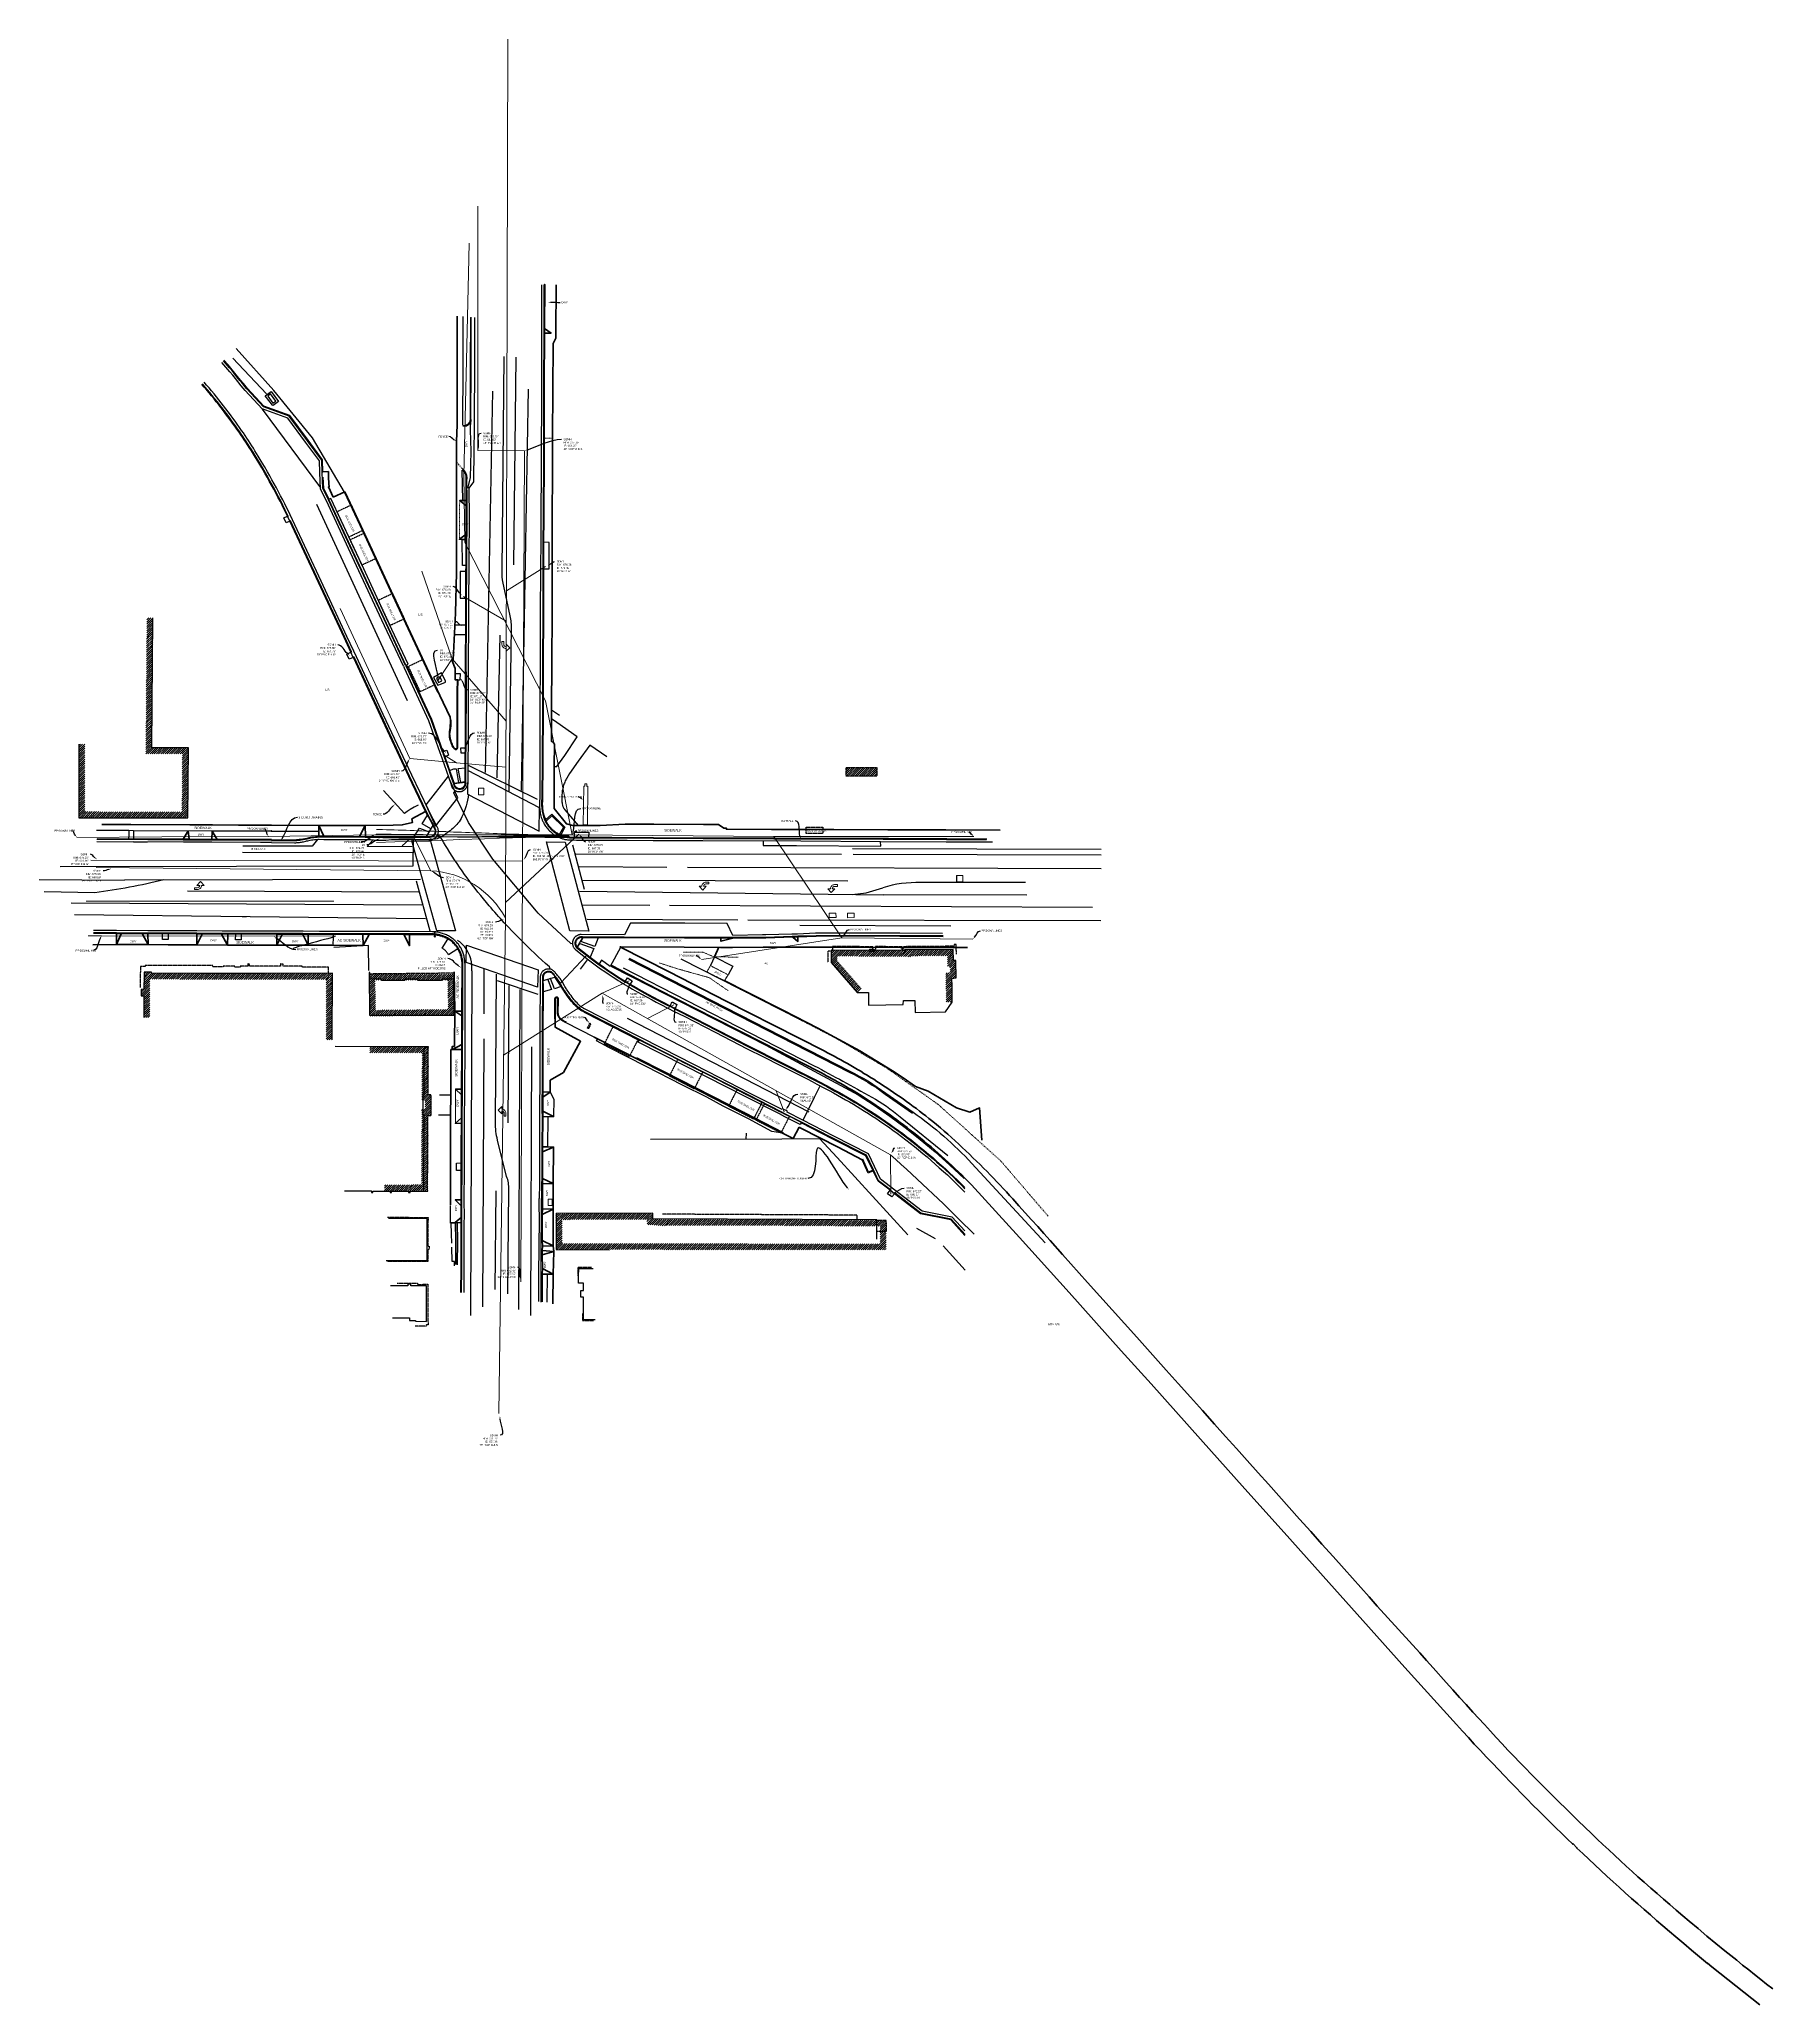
# Model space of a CAD drawing. Header units: feet. Extents: x 0 to 6444343, y 0 to 1885993.
# Drawn here: x 6433483 to 6434912, y 1884372 to 1885993 of the extents above; entities that cross this region are included whole.
import ezdxf
from ezdxf import colors
from ezdxf.entities.mleader import LeaderData, LeaderLine
from ezdxf.lldxf.tags import DXFTag
from ezdxf.math import Vec2, Vec3

# ---------------------------------------------------------------- set-up
doc = ezdxf.new("R2010")
doc.units = ezdxf.units.FT
doc.header["$MEASUREMENT"] = 0
for name, pattern in [('DASHDOT', [1, 0.5, -0.25, 0, -0.25]), ('DASHED', [0.75, 0.5, -0.25]), ('DASHED2', [0.375, 0.25, -0.125])]:
    doc.linetypes.add(name, pattern=pattern)
doc.layers.get('0').update_dxf_attribs({"color": 253})
for name, color, linetype, lineweight in [('V-DETL-PATT-BLDG-', 253, 'Continuous', 13), ('VF-BLDG-LINE-', 253, 'Continuous', 25), ('VF-BLDG-OVHD-LINE-', 253, 'DASHED2', 25), ('VF-COMM-OVHD-LINE-', 253, 'OVERHEADCOMM', 15), ('VF-COMM-OVHD-LINE-3D', 253, 'OVERHEADCOMM', 15), ('VF-COMM-VALT-LINE-', 253, 'Continuous', 13), ('VF-ELEC-OVHD-LINE-', 253, 'OVERHEADELECTRIC', 15), ('VF-ELEC-OVHD-LINE-3D', 253, 'OVERHEADELECTRIC', 15), ('VF-ELEC-VALT-LINE-', 253, 'Continuous', 13), ('VF-FENC-LINE-', 253, 'FENCE', 25), ('VF-FUEL-LQPG-GEOP-LINE-QLB-', 253, 'PETROLEUM', 15), ('VF-PVMT-EDGE-LINE-', 253, 'EDGEOFPAVEMENT', 35), ('VF-ROAD-DRIV-LINE-', 253, 'Continuous', 35), ('VF-ROAD-STRP-BIKE-LINE-', 253, 'Continuous', 25), ('VF-ROAD-STRP-WHIT-DASH-LINE-', 253, 'DASHED', 25), ('VF-ROAD-STRP-WHIT-LINE-', 253, 'Continuous', 25), ('VF-ROAD-STRP-YELO-LINE-', 253, 'Continuous', 25), ('VF-SSWR-GEOP-LINE-QLB-', 253, 'SEWER', 15), ('VF-STRM-GEOP-LINE-QLB-', 253, 'STORMDRAIN', 15), ('VF-TOPO-BOTD-LINE-', 253, 'Continuous', 25), ('VF-TOPO-BRKL-LINE-', 253, 'DASHDOT', 13), ('VF-TOPO-CONC-EDGE-LINE-', 253, 'Continuous', 25), ('VF-TOPO-CONC-GTFL-LINE-', 253, 'Continuous', 25), ('VF-TOPO-CONC-LIPG-LINE-', 253, 'Continuous', 25), ('VF-TOPO-CONC-SWLK-LINE-', 253, 'Continuous', 25), ('VF-TOPO-CONC-TBCB-LINE-', 253, 'Continuous', 25), ('VF-TOPO-CONC-TBWK-LINE-', 253, 'Continuous', 35), ('VF-TOPO-CONC-TFCB-LINE-', 253, 'Continuous', 25), ('VF-TOPO-CONC-WALL-LINE-', 253, 'Continuous', 9), ('VF-TOPO-TEXT-', 253, 'Continuous', 25), ('VN-ELEC-STLT-SYMB-', 253, 'Continuous', 13), ('VN-ROAD-STRP-AROW-SYMB-', 253, 'Continuous', 13), ('VN-SITE-SIGN-SYMB-', 253, 'Continuous', 13)]:
    doc.layers.add(name, color=color, linetype=linetype, lineweight=lineweight)
doc.styles.add('NCS1-Anno', font='arial.ttf', dxfattribs={"width": 0.8, "height": 0.1})
doc.styles.get("Standard").update_dxf_attribs({"font": 'arial.ttf'})
tags = doc.linetypes.add('EDGEOFPAVEMENT', pattern='A,1,-0.03,["EP",Standard,S=0.08,R=0,X=0,Y=-0.04],-0.16,1', length=2.19).pattern_tags.tags
tags[6] = DXFTag(74, 10)
tags = doc.linetypes.add('FENCE', pattern='A,0.5,-0.03,["X",Standard,S=0.08,R=0,X=0,Y=-0.04],-0.08,0.5', length=1.11).pattern_tags.tags
tags[6] = DXFTag(74, 10)
tags = doc.linetypes.add('OVERHEADCOMM', pattern='A,1,-0.03,["OC",Standard,S=0.08,R=0,X=0,Y=-0.04],-0.16,1', length=2.19).pattern_tags.tags
tags[6] = DXFTag(74, 10)
tags = doc.linetypes.add('OVERHEADELECTRIC', pattern='A,1,-0.03,["OE",Standard,S=0.08,R=0,X=0,Y=-0.04],-0.16,1', length=2.19).pattern_tags.tags
tags[6] = DXFTag(74, 10)
tags = doc.linetypes.add('PETROLEUM', pattern='A,1,-0.03,["PET",Standard,S=0.08,R=0,X=0,Y=-0.04],-0.24,1', length=2.27).pattern_tags.tags
tags[6] = DXFTag(74, 10)
tags = doc.linetypes.add('SEWER', pattern='A,1,-0.03,["SS",Standard,S=0.08,R=0,X=0,Y=-0.04],-0.16,1', length=2.19).pattern_tags.tags
tags[6] = DXFTag(74, 10)
tags = doc.linetypes.add('STORMDRAIN', pattern='A,1,-0.03,["SD",Standard,S=0.08,R=0,X=0,Y=-0.04],-0.16,1', length=2.19).pattern_tags.tags
tags[6] = DXFTag(74, 10)
pattern_1 = [(45, (0, 0), (-0.88388347648, 0.88388347648), [])]

# ---------------------------------------------------------------- blocks, each defined once
blk = doc.blocks.new('Street Light')
at = {"color": 0}
for p, q in [((-0.186, 0.009), (-0.2, 0.017)), ((-0.171, 0.018), (-0.171, 0.034)), ((-0.155, 0.009), (-0.142, 0.017)), ((-0.186, -0.009), (-0.2, -0.017)), ((-0.171, -0.018), (-0.171, -0.034)), ((-0.155, -0.009), (-0.142, -0.017))]:
    blk.add_line(p, q, dxfattribs=at)
for p, q in [((-0.026, 0.006), (-0.153, 0.003)), ((-0.026, -0.006), (-0.153, -0.003))]:
    blk.add_line(p, q)
for centre, radius in [((-0.171, 0), 0.018), ((0, 0), 0.027)]:
    blk.add_circle(centre, radius, dxfattribs=at)
blk = doc.blocks.new('*U5122')
at = {"layer": 'VN-ROAD-STRP-AROW-SYMB-'}
blk.add_lwpolyline([(-0.009, -0.02), (-0.009, -0.05), (0.009, -0.05), (0.009, -0.02, 0.414214), (-0.033, 0.023), (-0.033, 0.05), (-0.072, 0.014), (-0.033, -0.023), (-0.033, 0.005, -0.414214)], format="xyb", close=True, dxfattribs=at)

msp = doc.modelspace()

# ---------------------------------------------------------------- hatches: boundary and pattern name
at = {"layer": 'V-DETL-PATT-BLDG-'}
h = msp.add_hatch(dxfattribs=at)
h.set_pattern_fill('ANSI31', color=256, scale=10)
h.set_pattern_definition(pattern_1)
h.paths.add_polyline_path([(6433606.1, 1885408.5), (6433575.8, 1885408.4), (6433576.7, 1885515.5), (6433571.7, 1885515.6), (6433570.8, 1885403.4), (6433601, 1885403.5), (6433600.6, 1885355.6), (6433520.6, 1885355.8), (6433520.6, 1885411.5), (6433515.6, 1885411.5), (6433515.6, 1885350.8), (6433605.6, 1885350.6)])
h = msp.add_hatch(dxfattribs=at)
h.set_pattern_fill('ANSI31', color=256, scale=10)
h.set_pattern_definition([(45, (175.1055, -97.4284), (-0.88388347648, 0.88388347648), [])])
h.paths.add_polyline_path([(6434148.5, 1885392.2), (6434173.7, 1885392.2), (6434173.7, 1885385), (6434148.5, 1885385)])
h = msp.add_hatch(dxfattribs=at)
h.set_pattern_fill('ANSI31', color=256, scale=10)
h.set_pattern_definition([(45, (-206.7615, -10.5971), (-0.88388347648, 0.88388347648), [])])
h.paths.add_polyline_path([(6434235.6, 1885218.2), (6434239.1, 1885218.6), (6434238.9, 1885233), (6434236.9, 1885233), (6434236.6, 1885242), (6434196.4, 1885241.7), (6434196.4, 1885241.2), (6434136, 1885241.7), (6434136, 1885231.2), (6434157.4, 1885206.7), (6434161.1, 1885210), (6434141, 1885233.1), (6434141, 1885236.6), (6434201.6, 1885236.2), (6434201.6, 1885236.7), (6434231.8, 1885237), (6434232.1, 1885228), (6434234, 1885228), (6434234.1, 1885223.1), (6434230.5, 1885222.7), (6434230.9, 1885198.6), (6434235.9, 1885198.7)])
h = msp.add_hatch(dxfattribs=at)
h.set_pattern_fill('ANSI31', color=256, scale=10)
h.set_pattern_definition(pattern_1)
h.paths.add_polyline_path([(6433724.7, 1885222.6), (6433668.6, 1885222.3), (6433615.4, 1885222.4), (6433575.5, 1885222.7), (6433575.5, 1885223.3), (6433569.4, 1885223.3), (6433569.4, 1885220.8), (6433569.1, 1885209.3), (6433566.9, 1885209.2), (6433566.9, 1885204), (6433569.2, 1885204), (6433569.2, 1885186), (6433574.2, 1885186), (6433574.2, 1885208.9), (6433574.1, 1885208.9), (6433574.3, 1885217.7), (6433615.4, 1885217.4), (6433668.6, 1885217.3), (6433719.7, 1885217.5), (6433719.5, 1885167.6), (6433724.5, 1885167.6)])
h = msp.add_hatch(dxfattribs=at)
h.set_pattern_fill('ANSI31', color=256, scale=10)
h.set_pattern_definition(pattern_1)
h.paths.add_polyline_path([(6433812.4, 1885192.7), (6433820.1, 1885192.8), (6433820, 1885216.9), (6433760.1, 1885216.8), (6433760.1, 1885212.3), (6433760.3, 1885192.2)], flags=16)
h.paths.add_polyline_path([(6433812.4, 1885187.7), (6433825.1, 1885187.8), (6433825, 1885223.2), (6433824.4, 1885223.3), (6433824.5, 1885221.9), (6433755.9, 1885221.8), (6433755.8, 1885223), (6433755.1, 1885223), (6433755.1, 1885212.3), (6433755.4, 1885187.1)])
h = msp.add_hatch(dxfattribs=at)
h.set_pattern_fill('ANSI31', color=256, scale=10)
h.set_pattern_definition(pattern_1)
h.paths.add_polyline_path([(6433767.7, 1885048), (6433767.8, 1885043), (6433803.3, 1885043.4), (6433803.3, 1885082.4), (6433803.4, 1885105), (6433803.4, 1885105.5), (6433806.2, 1885105.5), (6433806.2, 1885122.3), (6433803.5, 1885122.3), (6433803.6, 1885142.3), (6433803.9, 1885161.8), (6433755.7, 1885161.9), (6433755.7, 1885156.9), (6433798.8, 1885156.8), (6433798.6, 1885142.4), (6433798.5, 1885117.3), (6433801.2, 1885117.3), (6433801.2, 1885110.5), (6433798.3, 1885110.5), (6433798.4, 1885104.9), (6433798.3, 1885082.4), (6433798.3, 1885048.3)])
h = msp.add_hatch(dxfattribs=at)
h.set_pattern_fill('ANSI31', color=256, scale=10)
h.set_pattern_definition(pattern_1)
h.paths.add_polyline_path([(6433965.1, 1885019.4), (6433967.8, 1885019.5), (6433984.1, 1885019.5), (6433984.2, 1885015.3), (6433996.8, 1885014.4), (6434034.5, 1885014.7), (6434035.7, 1885014.5), (6434047.4, 1885014.6), (6434069.3, 1885014.6), (6434176.5, 1885013.9), (6434176.4, 1884999.5), (6433914.2, 1884999.7), (6433914.1, 1885019.3), (6433923.9, 1885019.4), (6433943.2, 1885019.4), (6433945.8, 1885019.4)], flags=16)
h.paths.add_polyline_path([(6433965.1, 1885024.4), (6433967.8, 1885024.5), (6433987, 1885024.5), (6433988.9, 1885024.5), (6433989.1, 1885020), (6433996.9, 1885019.4), (6434034.7, 1885019.7), (6434036, 1885019.5), (6434047.4, 1885019.6), (6434069.3, 1885019.6), (6434181.5, 1885018.9), (6434181.3, 1884994.5), (6433909.2, 1884994.7), (6433909.1, 1885024.2), (6433923.8, 1885024.4), (6433943.2, 1885024.4), (6433945.8, 1885024.4)])

# ---------------------------------------------------------------- linework, layer by layer
at = {"layer": 'VF-BLDG-LINE-'}
for points in [[(6433515.6, 1885411.5), (6433515.6, 1885350.8), (6433605.6, 1885350.6), (6433606.1, 1885408.5), (6433575.8, 1885408.4), (6433576.7, 1885515.5)], [(6433724.5, 1885167.6), (6433724.7, 1885222.6), (6433668.6, 1885222.3), (6433615.4, 1885222.4), (6433575.5, 1885222.7), (6433575.5, 1885223.3), (6433569.4, 1885223.3), (6433569.4, 1885220.8), (6433569.1, 1885209.3), (6433566.9, 1885209.2), (6433566.9, 1885204), (6433569.2, 1885204), (6433569.2, 1885186)], [(6433734.7, 1885043.2), (6433757.1, 1885043.1), (6433757.1, 1885041.7), (6433758.2, 1885041.8), (6433758.3, 1885043), (6433772.3, 1885043), (6433772.3, 1885041.7), (6433773.5, 1885041.7), (6433773.6, 1885043), (6433787.4, 1885042.9), (6433787.4, 1885041.8), (6433788.8, 1885041.7), (6433788.9, 1885042.9), (6433800.1, 1885042.8), (6433800.3, 1885105), (6433800.2, 1885105.9), (6433799.5, 1885105.9), (6433799.6, 1885121.8), (6433800.4, 1885121.8), (6433800.4, 1885161.3), (6433800.4, 1885161.3), (6433803.9, 1885161.3), (6433803.9, 1885161.8), (6433726.9, 1885162.2)], [(6433771, 1885020.6), (6433802.7, 1885020.5), (6433802.5, 1884985.5), (6433769, 1884985.5)], [(6434173.7, 1885003.4), (6434173.6, 1885019.1), (6433989, 1885020), (6433988.9, 1885024.6), (6433909.2, 1885024.4), (6433909.3, 1884994.8), (6433953.2, 1884994.6)], [(6433941.4, 1884936.9), (6433931.7, 1884936.9), (6433931.8, 1884955.6), (6433929.6, 1884955.6), (6433929.6, 1884959.7), (6433929.7, 1884961.1), (6433931.8, 1884961.1), (6433931.8, 1884963.7), (6433931.8, 1884967), (6433927.8, 1884967), (6433927.7, 1884972.7), (6433927.9, 1884979.1), (6433939.9, 1884979.2)], [(6433774.4, 1884938.5), (6433788.3, 1884938.5), (6433788.2, 1884936.3), (6433793.2, 1884936.1), (6433793.2, 1884935.6), (6433802.3, 1884935.5), (6433802.4, 1884964.7), (6433789.4, 1884964.7), (6433789.4, 1884966.1), (6433787, 1884966.2), (6433787, 1884964.7), (6433772.7, 1884964.9)]]:
    msp.add_lwpolyline(points, dxfattribs=at)
for points in [[(6434239.1, 1885218.7), (6434238.9, 1885233.1), (6434236.9, 1885233.1), (6434236.6, 1885242.1), (6434196.4, 1885241.8), (6434196.4, 1885241.3), (6434195.2, 1885241.4), (6434136, 1885241.7), (6434136, 1885231.3), (6434157.4, 1885206.8), (6434166.7, 1885206.7), (6434166.9, 1885196.1), (6434195.4, 1885196.9), (6434195.7, 1885200.1), (6434205.1, 1885200.1), (6434205.2, 1885190.1), (6434230.3, 1885190.6), (6434235.9, 1885198.7), (6434235.7, 1885212.3), (6434235.6, 1885218.3), (6434239.1, 1885218.7)], [(6433825.1, 1885187.9), (6433825, 1885216.9), (6433825, 1885217.8), (6433815.4, 1885217.8), (6433814.8, 1885216.6), (6433795.2, 1885216.5), (6433795, 1885217.7), (6433785.3, 1885217.8), (6433784.2, 1885216.5), (6433765.2, 1885216.6), (6433765.3, 1885217.8), (6433755.8, 1885217.9), (6433755.7, 1885217.9), (6433755.6, 1885223.1), (6433755, 1885223.1), (6433755.2, 1885187.9), (6433825.1, 1885187.9)]]:
    msp.add_lwpolyline(points, close=True, dxfattribs=at)
at = {"layer": 'VF-BLDG-OVHD-LINE-'}
msp.add_line((6433824.4, 1885222.6), (6433755.6, 1885221.9), dxfattribs=at)
for points in [[(6433728.5, 1885603.1), (6433740.3, 1885608.7), (6433750, 1885587.7), (6433738.3, 1885582.2), (6433728.5, 1885603.1)], [(6433739.3, 1885580), (6433751.1, 1885585.5), (6433760.8, 1885564.5), (6433749.1, 1885559.1), (6433739.3, 1885580)], [(6433762.6, 1885530.2), (6433774.3, 1885535.7), (6433784.1, 1885514.7), (6433772.4, 1885509.3), (6433762.6, 1885530.2)], [(6433787.4, 1885475.6), (6433799.1, 1885481.2), (6433808.9, 1885460.2), (6433797.2, 1885454.7), (6433787.4, 1885475.6)], [(6434148.5, 1885392.2), (6434173.7, 1885392.2), (6434173.7, 1885385), (6434148.5, 1885385)], [(6434115.5, 1885343), (6434129.3, 1885343.1), (6434129.3, 1885337.7), (6434115.4, 1885337.8), (6434115.5, 1885343)], [(6433936, 1885176.9), (6433935.1, 1885177.4), (6433937, 1885181.3), (6433937.8, 1885180.9), (6433936, 1885176.9)], [(6433949, 1885164.3), (6433956.3, 1885178.6), (6433976.9, 1885168.2), (6433969.6, 1885153.9), (6433949, 1885164.3)], [(6434009.6, 1885151.5), (6434030.1, 1885141.1), (6434023.1, 1885127.2), (6434002.8, 1885137.7), (6434009.6, 1885151.5)], [(6434058.5, 1885126.5), (6434079, 1885116.1), (6434072, 1885102.3), (6434051.6, 1885112.8), (6434058.5, 1885126.5)], [(6434081.1, 1885114.9), (6434101.6, 1885104.5), (6434094.6, 1885090.9), (6434074.1, 1885101.3), (6434081.1, 1885114.9)]]:
    msp.add_lwpolyline(points, close=True, dxfattribs=at)
for points in [[(6434239.3, 1885238.4), (6434239.2, 1885246.2), (6434237.4, 1885246.2), (6434237.4, 1885244.8), (6434199.6, 1885244.5), (6434195.4, 1885244.4), (6434195.2, 1885241.4), (6434194.6, 1885241.4), (6434194.7, 1885244.4), (6434172.6, 1885244.5), (6434172.6, 1885241.6), (6434170.3, 1885241.5), (6434170.3, 1885244.4), (6434137.1, 1885244.6), (6434137.2, 1885241.7), (6434136, 1885241.7), (6434136, 1885240.8), (6434133.3, 1885240.8), (6434133.2, 1885231.3)], [(6433721.4, 1885222.9), (6433721.4, 1885227.6), (6433700, 1885227.5), (6433699.8, 1885228.5), (6433684, 1885228.3), (6433684, 1885230.1), (6433682, 1885230.2), (6433682, 1885228.3), (6433656.2, 1885228.4), (6433656.3, 1885230.1), (6433655, 1885230.2), (6433655, 1885228.4), (6433648.8, 1885228.4), (6433648.9, 1885227.7), (6433644.2, 1885227.6), (6433644.3, 1885228.5), (6433634.6, 1885228.4), (6433634.6, 1885227.7), (6433626, 1885227.7), (6433626, 1885229), (6433570.4, 1885229), (6433570.4, 1885228.1), (6433566.4, 1885228.2), (6433566.2, 1885210.9)], [(6433800.2, 1885042.8), (6433803.2, 1885042.9), (6433803.5, 1885042.9), (6433803.5, 1885043.3), (6433803.2, 1885043.3), (6433803.3, 1885058.9), (6433803.5, 1885058.9), (6433803.5, 1885059.3), (6433803.3, 1885059.4), (6433803.3, 1885065.8), (6433803.6, 1885065.9), (6433803.6, 1885066.3), (6433803.4, 1885066.3), (6433803.4, 1885081.9), (6433803.6, 1885081.9), (6433803.6, 1885082.3), (6433803.4, 1885082.3), (6433803.4, 1885088.9), (6433803.7, 1885088.9), (6433803.7, 1885089.3), (6433803.4, 1885089.3), (6433803.5, 1885104.9), (6433803.7, 1885104.9), (6433803.7, 1885105.3), (6433806.2, 1885105.4), (6433806.3, 1885122.3), (6433803.8, 1885122.3), (6433803.8, 1885122.7), (6433803.6, 1885122.8), (6433803.6, 1885138.3), (6433803.8, 1885138.3), (6433803.8, 1885138.8), (6433803.7, 1885138.8), (6433803.7, 1885145.3), (6433803.9, 1885145.3), (6433803.9, 1885145.8), (6433803.7, 1885145.8), (6433803.7, 1885161.2)], [(6433770.1, 1885021.4), (6433803.6, 1885021.2), (6433803.3, 1884997.4), (6433804.5, 1884997.6), (6433804.6, 1884995), (6433803.3, 1884994.8), (6433803.3, 1884984.8), (6433770, 1884984.9)], [(6434157.6, 1885019.2), (6434157.6, 1885023.1), (6433997, 1885023.9)], [(6434174.2, 1885010), (6434181.7, 1885009.9), (6434181.5, 1885018.6), (6434173.9, 1885018.6)], [(6433938.5, 1884980), (6433927, 1884980), (6433927, 1884973)], [(6433778.1, 1884967.1), (6433794.8, 1884967.1), (6433794.8, 1884966), (6433803.5, 1884966.1), (6433803.4, 1884951.3), (6433803.6, 1884932.6), (6433802.2, 1884932.6), (6433802.1, 1884931.6), (6433798.2, 1884931.6), (6433793, 1884931.6)], [(6433930.9, 1884941.9), (6433930.9, 1884936.1), (6433940.1, 1884936.1)]]:
    msp.add_lwpolyline(points, dxfattribs=at)
at = {"layer": 'VF-COMM-OVHD-LINE-', "ltscale": 0.6}
msp.add_lwpolyline([(6434253.8, 1885335.3), (6434088.9, 1885335.3), (6433922.5, 1885336.8), (6433900.5, 1885447.1)], dxfattribs=at)
at = {"layer": 'VF-COMM-OVHD-LINE-', "ltscale": 0.6, "flags": 128}
for points in [[(6434088.9, 1885335.3), (6434144.9, 1885251.7)], [(6434029.5, 1885233.8), (6434144.9, 1885251.7), (6434252.9, 1885250.7)]]:
    msp.add_lwpolyline(points, dxfattribs=at)
at = {"layer": 'VF-COMM-OVHD-LINE-3D'}
for points in [[(6433760, 1885335.3, 698.1), (6433772.2, 1885335.2, 697.5), (6433783.7, 1885335.1, 697), (6433788.9, 1885335.2, 696.8), (6433796.5, 1885335.1, 696.7), (6433805.1, 1885335.1, 696.7), (6433811.7, 1885335.1, 696.5), (6433820.6, 1885335, 696.6), (6433828, 1885335, 696.6), (6433838.4, 1885335.1, 696.7), (6433846.2, 1885335.1, 696.7), (6433860.2, 1885334.8, 697.7), (6433863.3, 1885334.9, 697.8), (6433871.4, 1885334.9, 698.5), (6433875.4, 1885334.8, 699), (6433879.9, 1885334.8, 699.4), (6433887.1, 1885334.8, 700), (6433891.4, 1885334.9, 700.5), (6433894.6, 1885334.9, 700.9), (6433900.6, 1885334.9, 701.6), (6433911.3, 1885335, 703), (6433915.9, 1885334.9, 703.8), (6433920.2, 1885335, 704.4)], [(6433760.5, 1885334.8, 698.1), (6433769.8, 1885334.8, 697.4), (6433776.4, 1885334.8, 697), (6433782.2, 1885334.7, 696.8), (6433793.9, 1885334.7, 696.4), (6433800.9, 1885334.8, 696), (6433810.6, 1885334.9, 695.9), (6433817.8, 1885334.9, 695.9), (6433827.8, 1885334.8, 696), (6433834.2, 1885334.8, 696), (6433845.2, 1885334.8, 696.5), (6433851.8, 1885334.9, 696.6), (6433860.3, 1885334.8, 697.4), (6433871.9, 1885334.8, 698.1), (6433883.2, 1885334.8, 699), (6433889.4, 1885334.7, 699.8), (6433899.8, 1885334.6, 700.6), (6433911.9, 1885334.5, 702), (6433920.1, 1885334.3, 703.1)]]:
    msp.add_polyline3d(points, dxfattribs=at)
at = {"layer": 'VF-COMM-VALT-LINE-'}
msp.add_lwpolyline([(6433902.7, 1885031), (6433906, 1885031), (6433906.1, 1885036.3), (6433902.7, 1885036.2), (6433902.7, 1885031)], close=True, dxfattribs=at)
at = {"layer": 'VF-ELEC-OVHD-LINE-', "ltscale": 0.6}
for points in [[(6433900.5, 1885447.1), (6433833.9, 1885577.7), (6433833.2, 1885632.9), (6433836.9, 1885799.4), (6433837.4, 1885824.5)], [(6433514.1, 1885334.6), (6433584, 1885335.1), (6433672, 1885335.2), (6433759.8, 1885336.7), (6433922.5, 1885336.8)], [(6433727.7, 1885253.1), (6433534.4, 1885253.4), (6433523.4, 1885253.4)]]:
    msp.add_lwpolyline(points, dxfattribs=at)
at = {"layer": 'VF-ELEC-OVHD-LINE-3D'}
for points in [[(6433760.8, 1885334.4, 722.9), (6433782.3, 1885334.6, 719.3), (6433799.8, 1885334.7, 717.1), (6433823.3, 1885335, 714.7), (6433848, 1885335.2, 712.9), (6433864.9, 1885335.4, 712.2), (6433876.8, 1885335.4, 711.7), (6433891.8, 1885335.6, 711.7), (6433900.3, 1885335.7, 711.6), (6433912.1, 1885335.8, 712), (6433919.2, 1885335.8, 712.4)], [(6433760.9, 1885337.2, 723), (6433773.1, 1885337.1, 721.4), (6433788.3, 1885337, 719.5), (6433799.6, 1885336.9, 718.3), (6433835.9, 1885336.6, 714.5), (6433861.6, 1885336.3, 712.5), (6433874.1, 1885336.2, 711.9), (6433892.4, 1885336, 710.7), (6433911.7, 1885335.8, 709.8), (6433919.8, 1885335.8, 709.4)], [(6433761, 1885341.2, 723.2), (6433764.6, 1885341.1, 722.7), (6433766, 1885341, 722.6), (6433769.3, 1885340.8, 722.4), (6433772.5, 1885340.8, 721.9), (6433775.8, 1885340.8, 721.5), (6433779, 1885340.6, 721.1), (6433782.3, 1885340.5, 720.8), (6433785.5, 1885340.4, 720.5), (6433788.8, 1885340.3, 720.1), (6433792.1, 1885340.2, 719.8), (6433795.3, 1885340.1, 719.5), (6433798.6, 1885340, 719.2), (6433801.9, 1885339.8, 718.9), (6433805.1, 1885339.7, 718.6), (6433808.4, 1885339.6, 718.3), (6433811.6, 1885339.5, 718), (6433814.9, 1885339.4, 717.7), (6433818.2, 1885339.3, 717.4), (6433821.4, 1885339.1, 717.1), (6433824.7, 1885339, 716.7), (6433828, 1885338.9, 716.5), (6433831.2, 1885338.8, 716.2), (6433834.5, 1885338.7, 716), (6433837.8, 1885338.5, 715.7), (6433841.1, 1885338.4, 715.5), (6433844.3, 1885338.3, 715.2), (6433847.6, 1885338.2, 715), (6433850.9, 1885338.1, 714.7), (6433854.1, 1885338, 714.4), (6433857.4, 1885337.9, 714.2), (6433860.7, 1885337.7, 714), (6433863.9, 1885337.6, 713.7), (6433867.2, 1885337.5, 713.5), (6433878.4, 1885337.1, 712.6), (6433893.4, 1885336.6, 711.7), (6433911, 1885335.9, 710.8), (6433919.9, 1885335.7, 710.5)], [(6433761, 1885330.4, 722.7), (6433776.3, 1885330.9, 721.3), (6433794.9, 1885331.5, 719.9), (6433813.5, 1885332.1, 718.4), (6433829.6, 1885332.7, 717.2), (6433850.3, 1885333.4, 716.1), (6433862.4, 1885333.8, 715.4), (6433884, 1885334.6, 714.3), (6433896.1, 1885335, 713.9), (6433915.7, 1885335.6, 713.2), (6433919.7, 1885335.8, 713.1)]]:
    msp.add_polyline3d(points, dxfattribs=at)
at = {"layer": 'VF-ELEC-VALT-LINE-'}
for points in [[(6433845.1, 1885375.2), (6433849.6, 1885375.1), (6433849.6, 1885369.7), (6433845.2, 1885369.7), (6433845.1, 1885375.2)], [(6434239.4, 1885303.2), (6434244.6, 1885303.1), (6434244.6, 1885297.9), (6434239.3, 1885297.8), (6434239.4, 1885303.2)], [(6434140, 1885272), (6434140.1, 1885268.5), (6434134.5, 1885268.4), (6434134.4, 1885272), (6434140, 1885272)], [(6434149.5, 1885272), (6434155, 1885272.1), (6434155.1, 1885268.5), (6434149.6, 1885268.3), (6434149.5, 1885272)]]:
    msp.add_lwpolyline(points, close=True, dxfattribs=at)
at = {"layer": 'VF-FENC-LINE-'}
for p, q in [((6434012.2, 1885234.5), (6434110.5, 1885184.4)), ((6434012.2, 1885234.4), (6434110.5, 1885184.4)), ((6433987, 1885085.7), (6434095.4, 1885086.1)), ((6434140.9, 1885070.6), (6434199.4, 1885007)), ((6434206.3, 1885012.3), (6434221.7, 1885003.8)), ((6434228.5, 1884997.8), (6434246.5, 1884977.8))]:
    msp.add_line(p, q, dxfattribs=at)
for points in [[(6433761.9, 1885561), (6433747.5, 1885591.8), (6433734.7, 1885619.2), (6433708.3, 1885663.9), (6433676.3, 1885703), (6433645.5, 1885737.6)], [(6433811.8, 1885453.9), (6433802.4, 1885474.2), (6433787.3, 1885506.6), (6433761.9, 1885561)], [(6433795.4, 1885361.2), (6433792.1, 1885359.5), (6433788.9, 1885357.6), (6433786.5, 1885356), (6433784.1, 1885354.2), (6433767, 1885373.2)], [(6433754.7, 1885224.8), (6433754.4, 1885245.4), (6433726, 1885243.9)], [(6433954.3, 1885228.5), (6433986.7, 1885211.9), (6434026, 1885191.8), (6434082.1, 1885163.2), (6434158.4, 1885122.4), (6434171.6, 1885113.8), (6434184.5, 1885104.8), (6434197.2, 1885095.4), (6434209.5, 1885085.6), (6434221.9, 1885075.2), (6434233.9, 1885064.4), (6434245.6, 1885053.3)], [(6434064.4, 1885107.7), (6433998.5, 1885141.2), (6433975.8, 1885152.8)], [(6434096.6, 1885091), (6434064.8, 1885107.4), (6434064.4, 1885107.7)], [(6434095.3, 1885086), (6434126.3, 1885086.2), (6434140.9, 1885070.6)], [(6433823.1, 1885000), (6433823, 1885007.6), (6433822.8, 1885016.7), (6433822.1, 1885016.6), (6433822.1, 1885031.1)], [(6433825.4, 1884981.2), (6433825.3, 1884984.9), (6433823.4, 1884984.9), (6433823.2, 1884996.6)]]:
    msp.add_lwpolyline(points, dxfattribs=at)
msp.add_point((6434064.4, 1885107.7), dxfattribs=at)
at = {"layer": 'VF-FUEL-LQPG-GEOP-LINE-QLB-'}
msp.add_lwpolyline([(6434171.6, 1885240.5), (6434167.5, 1885240.5), (6434167.6, 1885242.3), (6434171.6, 1885242.4), (6434171.6, 1885240.5)], close=True, dxfattribs=at)
at = {"layer": 'VF-PVMT-EDGE-LINE-'}
msp.add_line((6433825.7, 1885191.2), (6433825.1, 1885223.6), dxfattribs=at)
for points in [[(6433962.4, 1885244.1), (6434002.5, 1885223.7), (6434049.4, 1885199.6), (6434088.6, 1885179.8), (6434130.2, 1885158.5), (6434133, 1885157), (6434135.8, 1885155.6), (6434138.6, 1885154.1), (6434141.3, 1885152.6), (6434144.1, 1885151.1), (6434146.8, 1885149.6), (6434149.5, 1885148), (6434152.3, 1885146.4), (6434155, 1885144.9), (6434157.7, 1885143.3), (6434160.4, 1885141.7), (6434163.1, 1885140), (6434165.8, 1885138.4), (6434168.4, 1885136.7), (6434171.1, 1885135.1), (6434173.8, 1885133.4), (6434176.5, 1885131.6), (6434179.3, 1885129.8), (6434182, 1885128), (6434184.8, 1885126.2), (6434187.5, 1885124.3), (6434190.2, 1885122.4), (6434192.9, 1885120.6), (6434195.6, 1885118.7), (6434198.3, 1885116.7), (6434201, 1885114.8), (6434203.6, 1885112.8), (6434206.3, 1885110.9), (6434208.9, 1885108.9), (6434211.5, 1885106.9), (6434214.1, 1885104.9), (6434216.7, 1885102.8), (6434219.9, 1885100.3), (6434223, 1885097.7), (6434226.1, 1885095.1), (6434229.2, 1885092.4), (6434232.2, 1885089.8), (6434235.3, 1885087.1), (6434238.3, 1885084.3), (6434241.3, 1885081.6), (6434244.2, 1885078.8), (6434247.2, 1885076.1), (6434250.1, 1885073.3), (6434253, 1885070.4), (6434256, 1885067.6), (6434258.9, 1885064.8), (6434261.7, 1885061.9), (6434264.6, 1885059), (6434267.3, 1885056.3), (6434270, 1885053.5), (6434272.7, 1885050.7), (6434275.3, 1885047.9), (6434278, 1885045.1), (6434280.6, 1885042.3), (6434283.2, 1885039.4), (6434285.8, 1885036.6), (6434290.9, 1885030.8), (6434296, 1885025.1), (6434301.2, 1885019.3), (6434306.4, 1885013.6), (6434311.5, 1885007.9), (6434316.7, 1885002.1), (6434326.9, 1884990.7), (6434347.5, 1884967.7), (6434367.7, 1884945), (6434377.9, 1884933.7), (6434388, 1884922.4), (6434412.3, 1884895.4), (6434422.3, 1884884.2), (6434432.3, 1884873.1), (6434442.3, 1884861.9), (6434452.3, 1884850.7), (6434461.2, 1884840.7), (6434470.2, 1884830.7), (6434479.2, 1884820.7), (6434488.2, 1884810.7), (6434496.7, 1884801.2), (6434505.3, 1884791.6), (6434513.8, 1884782), (6434522.3, 1884772.5), (6434531.5, 1884762.2), (6434540.8, 1884751.9), (6434550, 1884741.7), (6434559.2, 1884731.4), (6434566, 1884723.7), (6434572.8, 1884716.1), (6434579.6, 1884708.4), (6434586.4, 1884700.8), (6434595.2, 1884691.1), (6434603.9, 1884681.4), (6434612.7, 1884671.8), (6434621.4, 1884662.1), (6434626.9, 1884656), (6434632.4, 1884649.9), (6434643.3, 1884637.7), (6434648.8, 1884631.6), (6434654.3, 1884625.5), (6434659.8, 1884619.5), (6434665.3, 1884613.4), (6434674.9, 1884603), (6434679.7, 1884597.7), (6434684.5, 1884592.5), (6434689.3, 1884587.3), (6434694.2, 1884582.1), (6434699.1, 1884577), (6434704, 1884571.9), (6434708.6, 1884567.1), (6434713.3, 1884562.3), (6434717.9, 1884557.6), (6434722.6, 1884552.8), (6434727.3, 1884548.1), (6434732.1, 1884543.4), (6434736.8, 1884538.7), (6434741.5, 1884534.1), (6434746.9, 1884528.8), (6434752.2, 1884523.6), (6434757.6, 1884518.4), (6434763, 1884513.2), (6434767.7, 1884508.7), (6434772.5, 1884504.2), (6434777.3, 1884499.7), (6434782.1, 1884495.3), (6434786.9, 1884490.8), (6434791.7, 1884486.4), (6434796.5, 1884482), (6434801.4, 1884477.6), (6434806.6, 1884473), (6434811.9, 1884468.3), (6434817.1, 1884463.7), (6434822.4, 1884459.1), (6434827.7, 1884454.6), (6434833, 1884450), (6434838.3, 1884445.5), (6434843.7, 1884440.9), (6434851, 1884434.8), (6434858.3, 1884428.7), (6434865.7, 1884422.6), (6434873, 1884416.6), (6434877.9, 1884412.6), (6434882.8, 1884408.7), (6434887.7, 1884404.7), (6434892.7, 1884400.8), (6434897.6, 1884396.9), (6434902.6, 1884393), (6434907.5, 1884389.1), (6434912.5, 1884385.2)], [(6434043.4, 1885244), (6434039.7, 1885236)], [(6433954.4, 1885229.2), (6433993.2, 1885209.2), (6434040.2, 1885185.2), (6434079.6, 1885165.1), (6434125.3, 1885141.8), (6434127.6, 1885140.6), (6434129.9, 1885139.4), (6434132.2, 1885138.1), (6434134.5, 1885136.9), (6434136.8, 1885135.6), (6434139.1, 1885134.4), (6434141.4, 1885133.1), (6434143.6, 1885131.8), (6434145.9, 1885130.5), (6434148.2, 1885129.2), (6434150.4, 1885127.9), (6434152.6, 1885126.6), (6434154.9, 1885125.2), (6434157.1, 1885123.9), (6434159.3, 1885122.5), (6434161.5, 1885121.1), (6434164.4, 1885119.3), (6434167.4, 1885117.4), (6434170.3, 1885115.5), (6434173.2, 1885113.6), (6434176, 1885111.6), (6434178.9, 1885109.7), (6434181.8, 1885107.7), (6434184.6, 1885105.7), (6434187.4, 1885103.7), (6434190.2, 1885101.6), (6434193, 1885099.6), (6434195.8, 1885097.5), (6434198.6, 1885095.4), (6434201.3, 1885093.3), (6434204.1, 1885091.1), (6434206.8, 1885089), (6434209.7, 1885086.6), (6434212.7, 1885084.2), (6434215.6, 1885081.7), (6434218.5, 1885079.3), (6434221.4, 1885076.8), (6434224.2, 1885074.3), (6434227.1, 1885071.8), (6434229.9, 1885069.2), (6434232.7, 1885066.6), (6434235.5, 1885064.1), (6434238.3, 1885061.4), (6434241, 1885058.8), (6434243.7, 1885056.2), (6434246.4, 1885053.5), (6434249.1, 1885050.8), (6434251.8, 1885048.1), (6434291.3, 1885004.7), (6434332.2, 1884959.3), (6434375.3, 1884911.2), (6434399.9, 1884883.9), (6434440.6, 1884838.3), (6434477.2, 1884797.5), (6434509.6, 1884761.4), (6434546.4, 1884720.3), (6434574.6, 1884688.9), (6434609.2, 1884650.2), (6434651.7, 1884603), (6434656.6, 1884597.6), (6434661.5, 1884592.3), (6434666.4, 1884587), (6434671.4, 1884581.7), (6434676.3, 1884576.4), (6434681.3, 1884571.2), (6434686.3, 1884565.9), (6434691.3, 1884560.7), (6434696, 1884555.9), (6434700.7, 1884551.1), (6434705.4, 1884546.3), (6434710.1, 1884541.5), (6434714.8, 1884536.7), (6434719.6, 1884532), (6434724.3, 1884527.2), (6434729.1, 1884522.5), (6434733.7, 1884518), (6434738.3, 1884513.4), (6434742.9, 1884508.9), (6434747.6, 1884504.4), (6434747.9, 1884504.8), (6434751.1, 1884501.5), (6434751, 1884501.3), (6434755.9, 1884496.7), (6434760.8, 1884492), (6434765.8, 1884487.4), (6434770.8, 1884482.7), (6434775.8, 1884478.1), (6434780.8, 1884473.5), (6434785.8, 1884469), (6434790.9, 1884464.4), (6434796, 1884459.8), (6434801.2, 1884455.2), (6434806.4, 1884450.6), (6434811.6, 1884446.1), (6434816.8, 1884441.6), (6434822, 1884437), (6434827.3, 1884432.5), (6434832.5, 1884428.1), (6434839.1, 1884422.6), (6434845.6, 1884417.1), (6434852.1, 1884411.6), (6434858.7, 1884406.2), (6434858.8, 1884406.3), (6434862.3, 1884403.4), (6434901.8, 1884372.1)], [(6434048.3, 1885216.9), (6434048.3, 1885216.4), (6434066.3, 1885207.2), (6434096.8, 1885191.9), (6434125.1, 1885177.3), (6434159.8, 1885158.7), (6434186.6, 1885142.2), (6434195.5, 1885136.3), (6434205.5, 1885129.3), (6434216.1, 1885125.2), (6434239.4, 1885111.5), (6434250.5, 1885108.1), (6434258.5, 1885111.5), (6434260.3, 1885085)]]:
    msp.add_lwpolyline(points, dxfattribs=at)
at = {"layer": 'VF-ROAD-DRIV-LINE-'}
for points in [[(6433899.6, 1885754.1), (6433905.1, 1885750.4), (6433899.7, 1885750.3)], [(6433832.4, 1885674), (6433833.8, 1885673.8), (6433835.2, 1885674), (6433836.5, 1885674.6), (6433837.7, 1885675.5), (6433838.4, 1885676.6), (6433838.9, 1885677.8), (6433839, 1885679.1)], [(6433835.1, 1885607.8), (6433829.7, 1885612.2), (6433832.2, 1885612.2), (6433835.1, 1885612.2)], [(6433835.1, 1885580.1), (6433831.8, 1885580.3), (6433829.5, 1885580.4), (6433835.1, 1885584.5)], [(6433606.5, 1885333), (6433605.7, 1885339.9), (6433601.8, 1885333)], [(6433629.6, 1885332.8), (6433625.5, 1885339.8), (6433625.4, 1885332.9)], [(6433713.6, 1885335.5), (6433713.5, 1885339.6), (6433713.5, 1885344.5), (6433717.8, 1885335.6)], [(6433747.1, 1885335.4), (6433751.7, 1885344.4), (6433751.9, 1885335.4)], [(6433550.6, 1885255.1), (6433546.7, 1885246.2), (6433546.7, 1885255.1)], [(6433572.5, 1885255.1), (6433572.7, 1885246.2), (6433568.1, 1885254.9)], [(6433617.4, 1885254.9), (6433612.9, 1885246), (6433613, 1885254.9)], [(6433638.4, 1885254.8), (6433638.3, 1885245.8), (6433633.2, 1885254.8)], [(6433683.3, 1885254.6), (6433678.9, 1885245.7), (6433678.9, 1885254.6)], [(6433705.1, 1885254.5), (6433704.8, 1885254.6), (6433704.8, 1885245.6), (6433700.3, 1885254.6)], [(6433755.1, 1885254.4), (6433750, 1885245.3), (6433749.9, 1885254.4)], [(6433788.2, 1885254.3), (6433788.4, 1885245.2), (6433784, 1885254.3)], [(6434108.5, 1885252.4), (6434108.6, 1885248.8), (6434104.3, 1885252.2)], [(6433831.5, 1885187.3), (6433825.7, 1885191.2), (6433831.5, 1885191.3)], [(6433831.4, 1885159.6), (6433823.7, 1885159.7), (6433831.4, 1885163.9)], [(6433831.2, 1885122.2), (6433826.3, 1885127.1), (6433831.3, 1885127.1)], [(6433898.4, 1885124.9), (6433904.3, 1885124.6), (6433898.3, 1885120.4)], [(6433898.2, 1885108.9), (6433907.2, 1885104.3), (6433902.3, 1885104.2), (6433898.3, 1885104.3)], [(6433831.1, 1885098.7), (6433826.2, 1885098.8), (6433831.1, 1885103.3)], [(6433898.1, 1885079.4), (6433902.2, 1885079.3), (6433907.1, 1885079.2), (6433898, 1885075.3)], [(6433897.9, 1885053.4), (6433906.9, 1885049.1), (6433897.9, 1885049)], [(6433830.9, 1885030.9), (6433826, 1885035.7), (6433830.9, 1885035.6)], [(6433898, 1885028.2), (6433906.7, 1885027.9), (6433897.8, 1885023.6)], [(6433830.9, 1885017), (6433827.7, 1885016.7), (6433826, 1885016.9), (6433830.8, 1885021.2)], [(6433897.7, 1885002.3), (6433906.8, 1884997.8), (6433897.9, 1884997.6)], [(6433897.8, 1884994), (6433907.3, 1884993.1), (6433897.8, 1884990.4)], [(6433897.9, 1884979.1), (6433906.9, 1884974.4), (6433901.8, 1884974.4), (6433897.8, 1884974.5)]]:
    msp.add_lwpolyline(points, dxfattribs=at)
at = {"layer": 'VF-ROAD-DRIV-LINE-', "ltscale": 0.6}
msp.add_lwpolyline([(6434054.9, 1885251.4), (6434045.1, 1885248.9), (6434045.1, 1885251.5)], dxfattribs=at)
at = {"layer": 'VF-ROAD-DRIV-LINE-'}
for p in [(6433899.9, 1885790.2), (6433674.3, 1885339.7)]:
    msp.add_point(p, dxfattribs=at)
at = {"layer": 'VF-ROAD-STRP-BIKE-LINE-', "linetype": 'Continuous'}
for p, q in [((6433851.1, 1885388.2), (6433857.1, 1885702.5)), ((6433925.5, 1885321), (6434144.6, 1885320.7)), ((6434017.6, 1885310.1), (6434358.7, 1885309)), ((6434002.7, 1885278.6), (6434351.6, 1885277)), ((6433934.7, 1885267.1), (6434059.2, 1885266.7)), ((6433879.2, 1885209.2), (6433878.3, 1884945.3)), ((6433849.7, 1885168.6), (6433848.6, 1884947.5))]:
    msp.add_line(p, q, dxfattribs=at)
at = {"layer": 'VF-ROAD-STRP-BIKE-LINE-', "linetype": 'Continuous', "ltscale": 0.8}
msp.add_line((6433886.1, 1885704.2), (6433880.5, 1885373.3), dxfattribs=at)
at = {"layer": 'VF-ROAD-STRP-BIKE-LINE-'}
for p, q in [((6433860.5, 1885383.6), (6433863.2, 1885501.3)), ((6433836.7, 1885394.1), (6433893.7, 1885366.1)), ((6433790.7, 1885321.8), (6433650.7, 1885322.2)), ((6433708.1, 1885327.2), (6433650.8, 1885327.3)), ((6433712.4, 1885332.7), (6433708.1, 1885327.2)), ((6433753.3, 1885327), (6433757.8, 1885331.9)), ((6433790.4, 1885326.9), (6433753.3, 1885327)), ((6433782.2, 1885327.5), (6433787.5, 1885332.3)), ((6433791.4, 1885332.1), (6433791.1, 1885311)), ((6433922.7, 1885328.5), (6433932.3, 1885291.8)), ((6434153.7, 1885325.4), (6434358.6, 1885324.9)), ((6434154.1, 1885320.7), (6434358.8, 1885320.1)), ((6433791.1, 1885311), (6433791.1, 1885310.7)), ((6433928.2, 1885310.5), (6434000.5, 1885310.1)), ((6433795.6, 1885289.3), (6433605.3, 1885290.2)), ((6433793.8, 1885298.8), (6433805.1, 1885257.4)), ((6433931, 1885299.4), (6434149.8, 1885298.7)), ((6433653.9, 1885269), (6433650.4, 1885269.1)), ((6433931, 1885279), (6433986.4, 1885278.6)), ((6434067.4, 1885266.7), (6434358.5, 1885266)), ((6434234.7, 1885261.4), (6434110.2, 1885261.9)), ((6433913.2, 1885214.7), (6433933.6, 1885236.7)), ((6433839.7, 1885224.6), (6433838.7, 1884940.4)), ((6433849.6, 1885226.1), (6433849.6, 1885189)), ((6433934.9, 1885233.6), (6433929.1, 1885225.9)), ((6433894.5, 1885205), (6433861, 1885216.4)), ((6433870.1, 1885212.4), (6433869.5, 1885099.1)), ((6433967.8, 1885185.5), (6434117.5, 1885108.4)), ((6433888.4, 1884940.4), (6433889.2, 1885161.8))]:
    msp.add_line(p, q, dxfattribs=at)
at = {"layer": 'VF-ROAD-STRP-BIKE-LINE-', "flags": 128}
for points in [[(6433666.9, 1885687.7), (6433715, 1885622.8)], [(6433711.5, 1885609.2), (6433786.5, 1885447.4)], [(6433820.3, 1885385), (6433801.9, 1885361.5)], [(6434192.9, 1885104.1), (6434232.2, 1885072.2)]]:
    msp.add_lwpolyline(points, dxfattribs=at)
at = {"layer": 'VF-ROAD-STRP-BIKE-LINE-', "ltscale": 0.6}
for points in [[(6433828.2, 1885367.2), (6433820.3, 1885385), (6433801.9, 1885361.5), (6433809.8, 1885343.7)], [(6433836.3, 1885389.8), (6433836.1, 1885370.3), (6433895.3, 1885339.6), (6433895.6, 1885359)], [(6433790.1, 1885331.7), (6433805.5, 1885331.5), (6433826.3, 1885257.4), (6433810.8, 1885257.6)], [(6433901.2, 1885330.8), (6433916.7, 1885330.6), (6433936.1, 1885257.3), (6433920.6, 1885257.4)], [(6433835, 1885231.4), (6433835.4, 1885245.7), (6433894.4, 1885225.3), (6433894, 1885211)]]:
    msp.add_lwpolyline(points, close=True, dxfattribs=at)
at = {"layer": 'VF-ROAD-STRP-BIKE-LINE-', "flags": 128}
for points in [[(6433836.9, 1885370.1, -0.08364), (6433831.5, 1885351.4, -0.103859), (6433824.1, 1885342, -0.039588), (6433814.4, 1885334.9, -0.187359), (6433805, 1885333.2, -13.188099)], [(6433839.7, 1885224.6, 0.176963), (6433834.5, 1885243.4, 0.092371), (6433827.9, 1885249.7, -3.34921)], [(6433964.4, 1885226.9), (6434122, 1885146.3, -0.002798), (6434169.5, 1885120.5, -0.052997), (6434192.9, 1885104.1, 0.0663)], [(6433969, 1885234.2), (6434151, 1885141, -0.045925), (6434180.7, 1885122.9), (6434203.2, 1885107.3)], [(6433969.4, 1885235), (6434151.4, 1885141.8, -0.045896), (6434181.2, 1885123.7), (6434203.7, 1885108, 0.04286)], [(6434203.7, 1885108, -0.050977), (6434252, 1885065.8), (6434312.6, 1885000.3)]]:
    msp.add_lwpolyline(points, format="xyb", dxfattribs=at)
at = {"layer": 'VF-ROAD-STRP-WHIT-DASH-LINE-', "linetype": 'Continuous'}
for p, q in [((6433791.1, 1885310.7), (6433500.1, 1885310.3)), ((6433798.6, 1885278.6), (6433509.3, 1885280.3))]:
    msp.add_line(p, q, dxfattribs=at)
at = {"layer": 'VF-ROAD-STRP-WHIT-DASH-LINE-', "linetype": 'Continuous', "flags": 128}
msp.add_lwpolyline([(6433801.5, 1885267.4), (6433656.8, 1885269)], dxfattribs=at)
at = {"layer": 'VF-ROAD-STRP-WHIT-LINE-', "linetype": 'Continuous', "flags": 128}
msp.add_lwpolyline([(6433656.8, 1885269), (6433512.1, 1885270.7)], dxfattribs=at)
at = {"layer": 'VF-ROAD-STRP-YELO-LINE-', "ltscale": 0.6}
msp.add_line((6434239.4, 1885303.2), (6434239.4, 1885297.3), dxfattribs=at)
for points in [[(6433870.6, 1885372.7), (6433872.3, 1885507.5, 0.085336), (6433871, 1885518.7), (6433865.6, 1885544.3, -0.076034), (6433864.7, 1885554.4), (6433866.4, 1885731.1)], [(6433585.7, 1885299.5, -0.026674), (6433528.8, 1885288.9)], [(6434296.2, 1885297.3), (6434209.9, 1885297.3, 0.081072), (6434178.6, 1885293.1)], [(6433869.3, 1884958.2), (6433870.1, 1885044.2, 0.111072), (6433868.4, 1885055), (6433861, 1885085, -0.080961), (6433859.3, 1885099.5), (6433860, 1885221.7)]]:
    msp.add_lwpolyline(points, format="xyb", dxfattribs=at)
for points in [[(6433875.9, 1885730.4), (6433874, 1885559.2)], [(6433483, 1885299.8), (6433553.3, 1885299.4)], [(6433528.8, 1885288.9), (6433487.1, 1885289.6)], [(6433797.3, 1885299.9), (6433553.3, 1885299.4)], [(6433928.5, 1885290.3), (6434179.1, 1885287.1)], [(6434153.5, 1885287.4), (6434164.8, 1885288.9), (6434178.6, 1885293.1)], [(6434297.5, 1885286.8), (6434179.1, 1885287.1)], [(6433859.4, 1885043.1), (6433858.8, 1884961.8)]]:
    msp.add_lwpolyline(points, dxfattribs=at)
at = {"layer": 'VF-SSWR-GEOP-LINE-QLB-', "ltscale": 0.6}
msp.add_line((6433881.4, 1885315), (6433880.2, 1884968.2), dxfattribs=at)
at = {"layer": 'VF-SSWR-GEOP-LINE-QLB-', "ltscale": 0.6, "flags": 128}
msp.add_lwpolyline([(6433844.7, 1885854.9), (6433844.7, 1885653.6), (6433883.2, 1885653.4), (6433881.4, 1885315), (6433525.4, 1885315.7)], dxfattribs=at)
at = {"layer": 'VF-SSWR-GEOP-LINE-QLB-', "ltscale": 0.6, "elevation": 675.4}
msp.add_lwpolyline([(6433725.8, 1885282.1), (6433521.7, 1885282.1)], dxfattribs=at)
at = {"layer": 'VF-STRM-GEOP-LINE-QLB-', "ltscale": 0.6}
for p, q in [((6433869.5, 1885992.6), (6433867.4, 1885268.1)), ((6433900.6, 1885558), (6433868.2, 1885537.9)), ((6433832.8, 1885533.1), (6433868.1, 1885512.9)), ((6433823.6, 1885481.8), (6433867.9, 1885430.5)), ((6433928, 1885337.2), (6433867.4, 1885281)), ((6433867.4, 1885268.1), (6433862.1, 1884859.5)), ((6433969.4, 1885216.3), (6433947.2, 1885206.1)), ((6434185.2, 1885040.5), (6434185.1, 1885072.9))]:
    msp.add_line(p, q, dxfattribs=at)
at = {"layer": 'VF-STRM-GEOP-LINE-QLB-', "ltscale": 0.6, "elevation": 675.3}
msp.add_lwpolyline([(6433811.9, 1885464.2), (6433823.6, 1885481.8), (6433798.6, 1885554.1)], dxfattribs=at)
at = {"layer": 'VF-STRM-GEOP-LINE-QLB-', "ltscale": 0.6, "flags": 128}
for points in [[(6433827, 1885396.1), (6433788.6, 1885399.6), (6433731, 1885523.3)], [(6433816.2, 1885402.9), (6433827, 1885396.1), (6433867.8, 1885392.4)], [(6434006.2, 1885196.5), (6433984.5, 1885185.2)]]:
    msp.add_lwpolyline(points, dxfattribs=at)
at = {"layer": 'VF-STRM-GEOP-LINE-QLB-', "ltscale": 0.6}
for points in [[(6433766.4, 1885334.2), (6433792.5, 1885333.6), (6433806, 1885307.1)], [(6433865.9, 1885155), (6433947.2, 1885206.1)], [(6434097.4, 1885108.4), (6434090.8, 1885125.7)]]:
    msp.add_lwpolyline(points, dxfattribs=at)
at = {"layer": 'VF-STRM-GEOP-LINE-QLB-', "ltscale": 0.6, "flags": 128}
msp.add_lwpolyline([(6433530, 1885309.8), (6433806, 1885307.1, -0.260244), (6433867.4, 1885268.1)], format="xyb", dxfattribs=at)
at = {"layer": 'VF-STRM-GEOP-LINE-QLB-', "ltscale": 0.6}
msp.add_lwpolyline([(6433947.2, 1885206.1), (6434185.1, 1885072.9, -0.01289), (6434254, 1885007.3, -0.01289)], format="xyb", dxfattribs=at)
at = {"layer": 'VF-TOPO-BOTD-LINE-'}
msp.add_line((6433670.3, 1885700.3), (6433642.6, 1885729.6), dxfattribs=at)
at = {"layer": 'VF-TOPO-BRKL-LINE-'}
for p, q in [((6433906.3, 1885663.6), (6433899.3, 1885663.6)), ((6433831.5, 1885638.9), (6433827.2, 1885644)), ((6433829.5, 1885580.4), (6433829.7, 1885612.2)), ((6433826.2, 1885098.8), (6433826.3, 1885127.1))]:
    msp.add_line(p, q, dxfattribs=at)
for points in [[(6434059.3, 1885235.9), (6434039.7, 1885236), (6434030.2, 1885239.9), (6434013.8, 1885239.9)], [(6434051.1, 1885208.2), (6434035.5, 1885218.9), (6434008.6, 1885226.4), (6433994.2, 1885231.1)], [(6434049.2, 1885215.5), (6434094.9, 1885192.2), (6434139.4, 1885169.3), (6434181.8, 1885144.4), (6434224.4, 1885114.3), (6434276.1, 1885067.6), (6434315.2, 1885022)]]:
    msp.add_lwpolyline(points, dxfattribs=at)
msp.add_lwpolyline([(6434033.5, 1885223.6), (6434036.4, 1885228.8), (6434051, 1885221.3), (6434048.3, 1885216.9), (6434048.3, 1885216.4), (6434033.5, 1885223.6)], close=True, dxfattribs=at)
for p in [(6433905.1, 1885750.4), (6433805.9, 1885341.5), (6433972, 1885153.8)]:
    msp.add_point(p, dxfattribs=at)
at = {"layer": 'VF-TOPO-CONC-EDGE-LINE-'}
for p, q in [((6433832.2, 1885612.2), (6433831.8, 1885637.3)), ((6433905.5, 1885439.7), (6433912, 1885435.2)), ((6433909.9, 1885429.4), (6433905.5, 1885432.3)), ((6433825.7, 1885373.3), (6433825, 1885371.4)), ((6433811.5, 1885336.4), (6433813.4, 1885335.7)), ((6434039.7, 1885236), (6434036.4, 1885228.8)), ((6434003.3, 1885195.7), (6434004.5, 1885197.9)), ((6434121.9, 1885119.9), (6434126.9, 1885129.6)), ((6433813.1, 1885122.3), (6433822.3, 1885122.2)), ((6434121.9, 1885119.9), (6434112.6, 1885101.5)), ((6433822.2, 1885105.4), (6433812.2, 1885105.4)), ((6434066, 1885090.7), (6434065.8, 1885085.7))]:
    msp.add_line(p, q, dxfattribs=at)
at = {"layer": 'VF-TOPO-CONC-EDGE-LINE-', "ltscale": 0.6}
msp.add_line((6433921.3, 1885247.2), (6433922.7, 1885247.4), dxfattribs=at)
at = {"layer": 'VF-TOPO-CONC-EDGE-LINE-'}
for points in [[(6433680.2, 1885694), (6433675.8, 1885690.7), (6433675.2, 1885690.8), (6433669.4, 1885698.7), (6433674.1, 1885702.1), (6433680.2, 1885694)], [(6433673.8, 1885700.2), (6433671.5, 1885698.4), (6433675.7, 1885692.5), (6433678.2, 1885694.3), (6433673.8, 1885700.2)], [(6433814.8, 1885461.3), (6433817.9, 1885462.5), (6433817.9, 1885463.4), (6433814.8, 1885470.2), (6433811.4, 1885468.3), (6433808.2, 1885466.4), (6433811.7, 1885460), (6433814.6, 1885461.2), (6433814.8, 1885461.3)], [(6433810.7, 1885465.9), (6433812.2, 1885462.3), (6433815, 1885463.6), (6433813.7, 1885466.6), (6433812.3, 1885466.6), (6433810.7, 1885465.9)]]:
    msp.add_lwpolyline(points, close=True, dxfattribs=at)
for points in [[(6433785.7, 1885476.6), (6433785.4, 1885476.5), (6433767.7, 1885514.6), (6433747.1, 1885558.7), (6433721.7, 1885613.1), (6433722, 1885613.3)], [(6433785.7, 1885476.6), (6433787.2, 1885477.3), (6433769.4, 1885515.4), (6433748.9, 1885559.6), (6433723.5, 1885614), (6433722, 1885613.3)], [(6433689.5, 1885595.3), (6433686.5, 1885594), (6433684.7, 1885598.1), (6433687.6, 1885599.4)], [(6433835, 1885558.8), (6433831.9, 1885558.7), (6433831.8, 1885580.3)], [(6433741.9, 1885483), (6433738.6, 1885481.6), (6433736.7, 1885485.7), (6433740, 1885487.2)], [(6433815.9, 1885405.3), (6433819.1, 1885406.6), (6433820.6, 1885402.3), (6433817.4, 1885401.1)], [(6433821.4, 1885389.7), (6433825, 1885391.2), (6433826.7, 1885391.2), (6433828.6, 1885379.5)], [(6433830.7, 1885379.9), (6433828.5, 1885391.4), (6433834.3, 1885391.8)], [(6433893.1, 1885273.6), (6433857, 1885316.5), (6433837, 1885346.8), (6433825, 1885371.4)], [(6433805.9, 1885341.5), (6433798.7, 1885345.7), (6433803.2, 1885352.8)], [(6433900.5, 1885349.1), (6433905.7, 1885353.8), (6433916.4, 1885343), (6433913, 1885336.7)], [(6433900.9, 1885348), (6433905.8, 1885352.3), (6433915.3, 1885342.9), (6433912.1, 1885337.1)], [(6433556.8, 1885340.2), (6433556.8, 1885336.7), (6433556.7, 1885333.1)], [(6433560.6, 1885340.1), (6433560.6, 1885335.9), (6433560.6, 1885333.1)], [(6433792.1, 1885335.3), (6433796.5, 1885342.3), (6433804.4, 1885339.1)], [(6433904.4, 1885225.9), (6433903.7, 1885227.9), (6433900.6, 1885230.7), (6433897.5, 1885233.4), (6433894.5, 1885236.2), (6433891.4, 1885239.1), (6433888.4, 1885241.9), (6433885.4, 1885244.8), (6433882.5, 1885247.7), (6433879.5, 1885250.6), (6433876.2, 1885254), (6433873, 1885257.3), (6433869.7, 1885260.7), (6433866.5, 1885264.1), (6433863.3, 1885267.6), (6433861.8, 1885269.4), (6433860.2, 1885271.1), (6433858.7, 1885272.9), (6433857.1, 1885274.6), (6433855.6, 1885276.4), (6433854.1, 1885278.2), (6433851.7, 1885281), (6433849.4, 1885283.8), (6433847.1, 1885286.7), (6433844.8, 1885289.5), (6433842.6, 1885292.4), (6433840.4, 1885295.3), (6433838.2, 1885298.2), (6433836, 1885301.1), (6433833.8, 1885304.1), (6433831.7, 1885307.1), (6433829.6, 1885310.1), (6433827.5, 1885313.1), (6433825.5, 1885316.1), (6433823.5, 1885319.1), (6433821.5, 1885322.2), (6433819.6, 1885325.3), (6433818, 1885327.9), (6433816.4, 1885330.5), (6433814.9, 1885333.1), (6433813.4, 1885335.7)], [(6434079.9, 1885331.7), (6434079.9, 1885328), (6434107.5, 1885327.8), (6434176.9, 1885327.2), (6434176.8, 1885331.3)], [(6433921.3, 1885247.2), (6433894.3, 1885272.2), (6433893.1, 1885273.6)], [(6433589.3, 1885255), (6433589.3, 1885250.4), (6433584.6, 1885250.3), (6433584.5, 1885255)], [(6433649.5, 1885254.7), (6433649.4, 1885250.2), (6433644.9, 1885250.2), (6433645, 1885254.8)], [(6433725.4, 1885254.3), (6433725.4, 1885252.4), (6433725.1, 1885245.6)], [(6433931.4, 1885252.4), (6433931.3, 1885251.8), (6433929.7, 1885248.7)], [(6433828.2, 1885242.6), (6433820.5, 1885237.7), (6433820.2, 1885238.2), (6433819.9, 1885238.7), (6433819.6, 1885239.2), (6433819.2, 1885239.7), (6433818.8, 1885240.2), (6433818.4, 1885240.7), (6433817.9, 1885241.2), (6433817.4, 1885241.6), (6433816.9, 1885242.1), (6433816.3, 1885242.5), (6433815.8, 1885242.9), (6433815.2, 1885243.2), (6433820, 1885250.7)], [(6433926.4, 1885243.5), (6433926.8, 1885244), (6433928.9, 1885247.2), (6433940.4, 1885242.9), (6433937.4, 1885235.7)], [(6433944, 1885251.7), (6433941.2, 1885244.7), (6433929.7, 1885248.7)], [(6433961.7, 1885244.2), (6433962.3, 1885243.8), (6433953.8, 1885228.2), (6433946.6, 1885233.2), (6433944.8, 1885230.3)], [(6434039.7, 1885236), (6434054.9, 1885228.3), (6434051, 1885221.3)], [(6433908.9, 1885219.6), (6433908.4, 1885219.1), (6433904.5, 1885218.1), (6433902.5, 1885217.5), (6433898.4, 1885216.3), (6433897.9, 1885216.2)], [(6433902.5, 1885217.5), (6433905.5, 1885209.2), (6433898.5, 1885207.3)], [(6433913.3, 1885211.6), (6433907.8, 1885209.6), (6433904.5, 1885218.1)], [(6433966.4, 1885215.9), (6433968.1, 1885218.7), (6433972, 1885216.4), (6433970.3, 1885213.6)], [(6433940.6, 1885169.9), (6433917.5, 1885181.7), (6433917.8, 1885182.1), (6433917.1, 1885182.4), (6433916.5, 1885182.7), (6433915.9, 1885183.1), (6433915.3, 1885183.5), (6433914.3, 1885184.1), (6433913.8, 1885184.4), (6433913.6, 1885184.6), (6433913.3, 1885184.8), (6433912.9, 1885185.3), (6433912.6, 1885185.6), (6433912.4, 1885185.8), (6433912.2, 1885186.1), (6433912, 1885186.4), (6433911.8, 1885186.7), (6433911.7, 1885187), (6433911.5, 1885187.3), (6433911.4, 1885187.6), (6433911.3, 1885187.9), (6433911.2, 1885188.2), (6433911.2, 1885188.5), (6433911.1, 1885188.8), (6433911.1, 1885189.1), (6433911, 1885189.4), (6433911.1, 1885201), (6433911.1, 1885201.2), (6433911.1, 1885201.4), (6433911.1, 1885201.6), (6433911.1, 1885201.8), (6433911, 1885202), (6433910.9, 1885202.2), (6433910.8, 1885202.3), (6433910.7, 1885202.5), (6433910.5, 1885202.6), (6433910.3, 1885202.7), (6433910, 1885202.8), (6433909.8, 1885202.8), (6433909.5, 1885202.8), (6433909.3, 1885202.8), (6433909.1, 1885202.7), (6433908.9, 1885202.7), (6433908.7, 1885202.5), (6433908.5, 1885202.4), (6433908.3, 1885202.2), (6433908.2, 1885201.9), (6433908.1, 1885201.7), (6433908, 1885201.5), (6433908, 1885201.2), (6433908, 1885201), (6433908, 1885189.2), (6433908, 1885184.9), (6433908.4, 1885184.9)], [(6434003.3, 1885195.7), (6434004.5, 1885197.9), (6434005, 1885198.8), (6434005.4, 1885198.6), (6434008.8, 1885196.7), (6434007.3, 1885193.6)], [(6434094.3, 1885091), (6434087.1, 1885092), (6434067.9, 1885102.4), (6434047, 1885113), (6434033.5, 1885120.5), (6434013.4, 1885130.2), (6433983.6, 1885145.6), (6433952.6, 1885161.2), (6433942.6, 1885166.7), (6433943.4, 1885168.2)], [(6434111.3, 1885099.1), (6434110.5, 1885097.7), (6434097.8, 1885104.2), (6434093.5, 1885106.5), (6434066.9, 1885120.1), (6434033.2, 1885137.2), (6433995.8, 1885156.2), (6433976.9, 1885165.8), (6433977.7, 1885167.2)], [(6434111.3, 1885099.1), (6434111.5, 1885099.4), (6434098.7, 1885106), (6434094.4, 1885108.2), (6434067.7, 1885121.8), (6434034, 1885139), (6433996.7, 1885157.9), (6433977.9, 1885167.5), (6433977.7, 1885167.2)], [(6433904.3, 1885124.6), (6433907.4, 1885118.7), (6433907.2, 1885104.3)], [(6433831, 1885060), (6433827.1, 1885060), (6433827, 1885066), (6433831, 1885066.1)], [(6434170.9, 1885060.4), (6434170.4, 1885060.2), (6434166.8, 1885058.4), (6434162.1, 1885069.2), (6434161.7, 1885068.7)], [(6434188.3, 1885040.7), (6434186, 1885038.1), (6434182.6, 1885040.7), (6434184.7, 1885043.6)], [(6433827.6, 1885016.5), (6433827.8, 1885002.1), (6433827.5, 1884982.1)]]:
    msp.add_lwpolyline(points, dxfattribs=at)
msp.add_point((6433825, 1885371.4), dxfattribs=at)
at = {"layer": 'VF-TOPO-CONC-GTFL-LINE-'}
for points in [[(6433899.2, 1885790.2), (6433899.1, 1885754.3), (6433899.1, 1885750.2), (6433898.8, 1885707), (6433898.7, 1885649), (6433898.5, 1885596.7), (6433898.3, 1885578.8), (6433898.3, 1885556.8)], [(6433836.3, 1885622.4), (6433838.7, 1885631.1), (6433839.1, 1885653.1), (6433838.7, 1885670.7), (6433839, 1885679.1), (6433839.3, 1885722.7), (6433839.3, 1885763.4)], [(6433785.1, 1885476.4), (6433767.3, 1885514.4), (6433746.3, 1885559.5), (6433721.4, 1885612.9), (6433716.9, 1885622.2), (6433716.4, 1885635.5), (6433716, 1885645.7), (6433704.2, 1885661.5), (6433689.2, 1885681.9), (6433667.8, 1885689.5), (6433654.3, 1885704.4), (6433652.5, 1885706.4), (6433650.8, 1885708.4), (6433649.7, 1885709.8), (6433648.5, 1885711.2), (6433646.2, 1885714.1), (6433644, 1885716.9), (6433642.8, 1885718.3), (6433641.7, 1885719.7), (6433640, 1885721.7), (6433638.3, 1885723.6), (6433636.6, 1885725.6), (6433634.9, 1885727.5)], [(6433688.4, 1885599.1), (6433688.1, 1885599.8), (6433683.8, 1885608.6), (6433682.1, 1885612), (6433680.4, 1885615.3), (6433678.6, 1885618.7), (6433676.9, 1885622), (6433675.1, 1885625.3), (6433673.2, 1885628.6), (6433671.4, 1885631.9), (6433669.5, 1885635.2), (6433667, 1885639.5), (6433664.5, 1885643.7), (6433661.9, 1885648), (6433659.3, 1885652.2), (6433658, 1885654.3), (6433656.6, 1885656.4), (6433655.3, 1885658.5), (6433653.9, 1885660.6), (6433652.5, 1885662.7), (6433651.2, 1885664.8), (6433649.8, 1885666.8), (6433648.4, 1885668.9), (6433646.6, 1885671.4), (6433644.7, 1885674), (6433642.9, 1885676.5), (6433641.1, 1885679.1), (6433639.2, 1885681.6), (6433637.3, 1885684.1), (6433635.4, 1885686.6), (6433633.5, 1885689.1), (6433631.5, 1885691.6), (6433629.6, 1885694), (6433627.6, 1885696.5), (6433625.6, 1885698.9), (6433623.6, 1885701.3), (6433621.6, 1885703.7), (6433619.5, 1885706.1), (6433617.5, 1885708.5)], [(6433835.7, 1885554), (6433835.7, 1885580.1), (6433835.8, 1885584.6), (6433835.8, 1885608), (6433835.8, 1885612.2), (6433835.7, 1885629.6), (6433835.8, 1885630.2), (6433835.8, 1885630.8), (6433835.8, 1885631.4), (6433835.7, 1885632), (6433835.7, 1885632.5), (6433835.6, 1885632.9), (6433835.5, 1885633.3), (6433835.4, 1885633.7), (6433835.3, 1885634), (6433835.1, 1885634.4), (6433834.9, 1885634.8), (6433834.8, 1885635.2), (6433834.5, 1885635.6), (6433834.2, 1885636), (6433833.9, 1885636.5), (6433833.6, 1885636.9), (6433833.2, 1885637.4), (6433832.8, 1885637.8), (6433832.4, 1885638.2), (6433832, 1885638.5), (6433831.5, 1885638.9)], [(6433740.7, 1885487.1), (6433740.6, 1885487.5), (6433734.9, 1885499.6), (6433713.8, 1885544.9), (6433690.1, 1885595.6), (6433689.9, 1885595.9)], [(6433816.8, 1885400.9), (6433820.9, 1885389.4), (6433822.5, 1885384.8), (6433824.5, 1885378.9), (6433824.6, 1885378.7), (6433825.1, 1885377.1), (6433826.1, 1885375.8), (6433827.4, 1885374.9), (6433828.9, 1885374.3), (6433830.5, 1885374.3), (6433831.9, 1885374.7), (6433833, 1885375.4), (6433834, 1885376.4), (6433834.7, 1885377.7), (6433835, 1885379), (6433834.9, 1885380.4), (6433834.8, 1885386.6), (6433834.9, 1885391.6), (6433835, 1885418.6), (6433835.2, 1885454.7), (6433835.2, 1885464.6), (6433835.1, 1885478.1), (6433835.3, 1885511.1), (6433835.4, 1885531.8), (6433835.7, 1885554)], [(6433898.3, 1885556.8), (6433898.2, 1885517.9), (6433898.1, 1885478.9), (6433898, 1885440.7), (6433897.7, 1885396.8), (6433897.5, 1885366.3), (6433897.3, 1885365.1), (6433897.3, 1885364), (6433897.2, 1885362.8), (6433897.2, 1885361.6), (6433897.3, 1885360.4), (6433897.4, 1885359.2), (6433897.5, 1885358), (6433897.6, 1885356.8), (6433897.8, 1885355.8), (6433898, 1885354.7), (6433898.3, 1885353.7), (6433898.5, 1885352.7), (6433898.8, 1885351.6), (6433899.2, 1885350.6), (6433899.5, 1885349.6), (6433900, 1885348.6), (6433900.3, 1885347.9), (6433900.7, 1885347.1), (6433901.1, 1885346.4), (6433901.6, 1885345.7), (6433902, 1885344.9), (6433902.5, 1885344.3), (6433903, 1885343.6), (6433903.6, 1885342.9), (6433904.2, 1885342.1), (6433905, 1885341.3), (6433905.7, 1885340.6), (6433906.1, 1885340.2), (6433906.5, 1885339.9), (6433907.2, 1885339.3), (6433908, 1885338.7), (6433908.7, 1885338.2), (6433909.5, 1885337.8), (6433910.3, 1885337.3), (6433911.2, 1885336.9), (6433912, 1885336.5), (6433912.8, 1885336.1), (6433913.4, 1885335.9), (6433914, 1885335.7), (6433914.6, 1885335.5), (6433915.2, 1885335.3), (6433915.8, 1885335.1), (6433916.4, 1885335), (6433917, 1885334.8), (6433917.7, 1885334.7), (6433918.3, 1885334.6), (6433918.9, 1885334.5), (6433919.6, 1885334.4), (6433920.2, 1885334.3), (6433920.8, 1885334.3), (6433921.4, 1885334.3), (6433922.1, 1885334.2), (6433922.7, 1885334.2), (6433925.7, 1885334.2), (6433955.1, 1885334.1)], [(6433742.9, 1885482.5), (6433742.5, 1885483.4), (6433742.3, 1885483.6)], [(6433809.5, 1885342), (6433808.1, 1885344.9), (6433805.9, 1885348.8), (6433803.7, 1885353.2), (6433802, 1885356.2), (6433788.4, 1885385), (6433765, 1885435.2), (6433742.9, 1885482.5)], [(6433785.1, 1885476.4), (6433785.8, 1885474.8), (6433805.9, 1885431.8), (6433815.3, 1885405.1)], [(6433674.5, 1885332.1), (6433693.6, 1885332), (6433694.4, 1885332.1), (6433695.3, 1885332.1), (6433696.2, 1885332.2), (6433697.1, 1885332.3), (6433698, 1885332.4), (6433698.9, 1885332.5), (6433699.7, 1885332.7), (6433700.6, 1885332.8), (6433704, 1885333.5), (6433706, 1885334), (6433707, 1885334.2), (6433708.1, 1885334.4), (6433709.5, 1885334.6), (6433710.9, 1885334.7), (6433712.3, 1885334.8), (6433713.7, 1885334.9), (6433717.8, 1885335), (6433747.2, 1885334.9), (6433751.8, 1885334.8), (6433761.3, 1885334.8), (6433768.7, 1885334.7)], [(6433768.7, 1885334.7), (6433791.2, 1885334.7), (6433792.1, 1885334.7), (6433797.1, 1885334.6), (6433805.3, 1885334.8)], [(6433955.1, 1885334.1), (6433967.7, 1885334.1), (6433989.5, 1885334), (6434030.5, 1885333.7), (6434088.7, 1885333.5), (6434107.5, 1885333.4), (6434116.3, 1885333.4)], [(6434116.3, 1885333.4), (6434178.8, 1885333.2), (6434231.2, 1885332.9), (6434264.2, 1885332.9)], [(6433674.5, 1885332.1), (6433665, 1885332.2), (6433625.4, 1885332.3), (6433601.6, 1885332.4), (6433572.4, 1885332.5), (6433530.4, 1885332.7)], [(6433705.1, 1885255.1), (6433700.3, 1885255.2), (6433678.9, 1885255.2), (6433645, 1885255.4), (6433633.2, 1885255.4), (6433613, 1885255.6), (6433586.5, 1885255.6), (6433572.6, 1885255.7), (6433546.7, 1885255.8), (6433527.7, 1885256)], [(6433831.5, 1885021.1), (6433831.6, 1885031.2), (6433831.6, 1885035.7), (6433831.7, 1885059.9), (6433831.7, 1885079.9), (6433831.8, 1885098.7), (6433831.8, 1885103.2), (6433831.9, 1885122.3), (6433831.9, 1885127.1), (6433832.1, 1885157.7), (6433832.1, 1885163.9), (6433832.2, 1885187.2), (6433832.2, 1885191.2), (6433832.4, 1885230.2), (6433832.4, 1885231), (6433832.3, 1885231.8), (6433832.2, 1885232.7), (6433832.1, 1885233.5), (6433832, 1885234.3), (6433831.8, 1885235.1), (6433831.6, 1885236), (6433831.4, 1885236.8), (6433831.1, 1885237.6), (6433830.9, 1885238.4), (6433830.6, 1885239.2), (6433830.3, 1885240), (6433829.9, 1885240.7), (6433829.5, 1885241.5), (6433829.1, 1885242.2), (6433828.7, 1885242.9), (6433828.2, 1885243.8), (6433827.7, 1885244.6), (6433827.1, 1885245.4), (6433826.5, 1885246.1), (6433825.8, 1885246.9), (6433825.1, 1885247.6), (6433824.4, 1885248.2), (6433823.7, 1885248.9), (6433822.9, 1885249.5), (6433822.1, 1885250.2), (6433821.2, 1885250.7), (6433820.4, 1885251.3), (6433819.6, 1885251.7), (6433818.9, 1885252.1), (6433818.1, 1885252.5), (6433817.3, 1885252.9), (6433816.5, 1885253.2), (6433815.7, 1885253.5), (6433814.9, 1885253.8), (6433814, 1885254), (6433813.2, 1885254.3), (6433812.3, 1885254.5), (6433811.5, 1885254.6), (6433810.6, 1885254.8), (6433809.8, 1885254.9), (6433808.9, 1885254.9), (6433808, 1885255), (6433807.2, 1885255), (6433788.3, 1885255), (6433783.8, 1885255), (6433750.1, 1885255.1), (6433705.1, 1885255.1)], [(6433931.4, 1885252.4), (6433931, 1885252.5), (6433930.7, 1885252.5), (6433930.3, 1885252.6), (6433930, 1885252.5), (6433929.6, 1885252.5), (6433929.3, 1885252.5), (6433928.9, 1885252.4), (6433928.6, 1885252.3), (6433928.2, 1885252.2), (6433927.9, 1885252.1), (6433927.6, 1885251.9), (6433927.3, 1885251.7), (6433927, 1885251.5), (6433926.7, 1885251.3), (6433926.4, 1885251.1), (6433926.2, 1885250.9), (6433925.9, 1885250.5), (6433925.6, 1885250.2), (6433925.4, 1885249.8), (6433925.1, 1885249.4), (6433925, 1885248.9), (6433924.8, 1885248.5), (6433924.7, 1885248), (6433924.7, 1885247.6), (6433924.7, 1885247.3), (6433924.7, 1885247), (6433924.7, 1885246.7), (6433924.7, 1885246.5), (6433924.8, 1885246.2), (6433924.9, 1885245.9), (6433925, 1885245.6), (6433925.1, 1885245.3), (6433925.2, 1885245.1), (6433925.3, 1885244.8), (6433925.5, 1885244.6), (6433925.6, 1885244.3), (6433925.8, 1885244.1), (6433926, 1885243.9), (6433926.2, 1885243.7), (6433926.4, 1885243.5), (6433930.6, 1885240.3), (6433937.1, 1885235.2), (6433943.5, 1885230.4), (6433950.4, 1885225.6), (6433957.3, 1885220.9), (6433965.9, 1885215.4)], [(6434228.3, 1885253.3), (6434192.7, 1885253.5), (6434151, 1885253.7), (6434123.7, 1885253.5), (6434108.5, 1885253), (6434104, 1885252.9), (6434082.3, 1885252), (6434079.5, 1885252), (6434054.9, 1885251.9), (6434044.2, 1885252), (6434015.3, 1885252), (6433965.4, 1885252.3), (6433931.4, 1885252.4)], [(6434094.8, 1885108.3), (6434068.2, 1885121.9), (6434034.1, 1885139.4), (6433996.7, 1885158.3), (6433955.9, 1885179.1), (6433933.7, 1885190.5), (6433933.2, 1885190.8), (6433932.6, 1885191.1), (6433932, 1885191.4), (6433931.4, 1885191.7), (6433930.8, 1885192), (6433930.3, 1885192.4), (6433929.7, 1885192.7), (6433929.2, 1885193.1), (6433928.5, 1885193.6), (6433927.7, 1885194.2), (6433927, 1885194.9), (6433926.3, 1885195.5), (6433925.7, 1885196.2), (6433925, 1885196.9), (6433923.7, 1885198.2), (6433923.2, 1885198.8), (6433922.7, 1885199.4), (6433921.7, 1885200.6), (6433920.8, 1885201.8), (6433919.9, 1885203), (6433919, 1885204.2), (6433918.1, 1885205.5), (6433916.3, 1885208), (6433915.8, 1885208.7), (6433915.4, 1885209.5), (6433914.9, 1885210.2), (6433914.5, 1885210.9), (6433912.7, 1885213.9), (6433911.9, 1885215.4), (6433911.4, 1885216.1), (6433910.9, 1885216.9), (6433910.5, 1885217.6), (6433910, 1885218.3), (6433909.4, 1885218.9), (6433908.9, 1885219.6), (6433908.6, 1885219.9), (6433908.4, 1885220.2), (6433907.9, 1885220.8), (6433907.5, 1885221.5), (6433907, 1885222.1), (6433906.7, 1885222.4), (6433906.5, 1885222.7), (6433906.2, 1885223), (6433905.9, 1885223.2), (6433905.6, 1885223.4), (6433905.3, 1885223.6), (6433905, 1885223.8), (6433904.6, 1885223.9), (6433904.3, 1885223.9), (6433903.9, 1885224), (6433903.6, 1885224), (6433903.2, 1885224), (6433902.9, 1885224), (6433902.5, 1885224), (6433902.2, 1885223.9), (6433901.9, 1885223.9), (6433901.5, 1885223.8), (6433901.2, 1885223.7), (6433900.9, 1885223.6), (6433900.5, 1885223.4), (6433900.2, 1885223.2), (6433900, 1885223.1), (6433899.7, 1885222.9), (6433899.5, 1885222.6), (6433899.2, 1885222.3), (6433898.9, 1885222), (6433898.6, 1885221.6), (6433898.4, 1885221.2), (6433898.3, 1885220.8), (6433898.1, 1885220.3), (6433898, 1885219.9), (6433898, 1885219.5), (6433897.9, 1885216.2), (6433897.8, 1885175.2), (6433897.8, 1885164.1)], [(6433970, 1885213), (6433979.5, 1885207.6), (6433989, 1885202.4), (6434002.9, 1885195.2)], [(6434006.9, 1885193.2), (6434024.1, 1885184.5), (6434041.3, 1885175.7), (6434068, 1885162), (6434095.1, 1885148.2), (6434102.7, 1885144.4), (6434110.3, 1885140.5), (6434114.2, 1885138.6), (6434118, 1885136.7), (6434121.8, 1885134.7), (6434125.6, 1885132.7), (6434132.4, 1885129.1), (6434135.7, 1885127.3), (6434139.1, 1885125.4), (6434142.5, 1885123.6), (6434145.8, 1885121.7), (6434149.2, 1885119.8), (6434152.5, 1885117.9), (6434155.6, 1885116), (6434158.7, 1885114.2), (6434161.8, 1885112.3), (6434164.8, 1885110.3), (6434167.9, 1885108.4), (6434170.9, 1885106.4), (6434174, 1885104.5), (6434177, 1885102.4), (6434180.7, 1885099.9), (6434184.4, 1885097.3), (6434188.1, 1885094.7), (6434191.8, 1885092), (6434195.4, 1885089.3), (6434199, 1885086.5), (6434202.6, 1885083.8), (6434206.1, 1885081), (6434209.7, 1885078.1), (6434213.2, 1885075.3), (6434216.6, 1885072.4), (6434220.1, 1885069.4), (6434223.5, 1885066.5), (6434226.9, 1885063.5), (6434230.2, 1885060.4), (6434233.5, 1885057.4), (6434236.8, 1885054.3), (6434240, 1885051.2), (6434243.2, 1885048.1), (6434246.4, 1885044.9)], [(6433897.8, 1885164.1), (6433897.7, 1885125), (6433897.5, 1885120.3), (6433897.5, 1885109), (6433897.6, 1885104.2), (6433897.5, 1885079.4), (6433897.5, 1885075.1), (6433897.4, 1885053.4), (6433897.3, 1885049), (6433897.3, 1885036.9)], [(6434184.9, 1885044.1), (6434175.2, 1885051.5), (6434170.9, 1885060.4), (6434165.1, 1885072.6), (6434137.5, 1885086.6), (6434111.5, 1885099.8), (6434098.8, 1885106.2), (6434094.8, 1885108.3)], [(6433896.9, 1884951.3), (6433897, 1884974.2), (6433897, 1884979.9), (6433897, 1884990.4), (6433897, 1884994.1), (6433897.3, 1885023.6), (6433897.2, 1885028.3), (6433897.3, 1885036.9)], [(6434246.5, 1885007.1), (6434235, 1885019.8), (6434210.1, 1885024.8), (6434188.9, 1885041.1)], [(6433831.3, 1884959.2), (6433831.4, 1884979.7), (6433831.5, 1885003.1), (6433831.5, 1885021.1)]]:
    msp.add_lwpolyline(points, dxfattribs=at)
at = {"layer": 'VF-TOPO-CONC-LIPG-LINE-'}
for points in [[(6433897.2, 1885790.2), (6433897.1, 1885754.4), (6433897.2, 1885750.4), (6433897.2, 1885706.6), (6433896.8, 1885640.5), (6433896.5, 1885596.6), (6433896.5, 1885578.9), (6433896.4, 1885556.7), (6433896.2, 1885517.9), (6433896, 1885479.1), (6433895.9, 1885440.5), (6433895.8, 1885396.6), (6433895.7, 1885366.3), (6433895.6, 1885365.1), (6433895.5, 1885363.9), (6433895.4, 1885362.7), (6433895.4, 1885361.5), (6433895.5, 1885360.3), (6433895.5, 1885359.1), (6433895.7, 1885357.9), (6433895.8, 1885356.7), (6433896, 1885355.6), (6433896.2, 1885354.4), (6433896.4, 1885353.3), (6433896.7, 1885352.1), (6433897, 1885351), (6433897.4, 1885349.9), (6433897.6, 1885349.4), (6433897.8, 1885348.8), (6433898, 1885348.3), (6433898.3, 1885347.8), (6433898.7, 1885347), (6433899.1, 1885346.2), (6433899.5, 1885345.4), (6433900, 1885344.7), (6433900.5, 1885343.9), (6433901, 1885343.2), (6433901.6, 1885342.5), (6433902.1, 1885341.8), (6433902.9, 1885340.9), (6433903.7, 1885340.1), (6433904.6, 1885339.3), (6433905.4, 1885338.5), (6433906.2, 1885337.9), (6433906.9, 1885337.3), (6433907.7, 1885336.7), (6433908.5, 1885336.2), (6433909.4, 1885335.7), (6433910.2, 1885335.2), (6433911.1, 1885334.8), (6433911.9, 1885334.4), (6433912.6, 1885334.1), (6433913.2, 1885333.9), (6433913.9, 1885333.6), (6433914.5, 1885333.4), (6433915.2, 1885333.3), (6433915.9, 1885333.1), (6433916.5, 1885332.9), (6433917.2, 1885332.8), (6433917.9, 1885332.7), (6433918.6, 1885332.6), (6433919.3, 1885332.5), (6433920, 1885332.5), (6433920.7, 1885332.5), (6433921.4, 1885332.5), (6433922, 1885332.5), (6433922.7, 1885332.5), (6433926.1, 1885332.4), (6433955.1, 1885332.2)], [(6433783.3, 1885475.8), (6433784, 1885474.3), (6433804.1, 1885431), (6433813.4, 1885404.6), (6433815, 1885400.2), (6433822.6, 1885378.2), (6433822.7, 1885377.8), (6433822.8, 1885377.5), (6433822.9, 1885377.1), (6433823, 1885376.8), (6433823.1, 1885376.4), (6433823.3, 1885376.1), (6433823.4, 1885375.7), (6433823.6, 1885375.4), (6433823.8, 1885375.1), (6433824.1, 1885374.8), (6433824.3, 1885374.5), (6433824.5, 1885374.2), (6433824.8, 1885374), (6433825.1, 1885373.7), (6433825.4, 1885373.5), (6433825.7, 1885373.3), (6433826, 1885373.1), (6433826.2, 1885373), (6433826.5, 1885372.9), (6433826.9, 1885372.7), (6433827.2, 1885372.6), (6433827.5, 1885372.5), (6433827.8, 1885372.5), (6433828.2, 1885372.4), (6433828.5, 1885372.4), (6433828.8, 1885372.3), (6433829.2, 1885372.3), (6433829.5, 1885372.3), (6433829.8, 1885372.3), (6433830.2, 1885372.4), (6433830.5, 1885372.4), (6433830.8, 1885372.5), (6433831.1, 1885372.5), (6433831.4, 1885372.6), (6433831.7, 1885372.7), (6433832, 1885372.8), (6433832.3, 1885373), (6433832.6, 1885373.2), (6433832.9, 1885373.3), (6433833.2, 1885373.5), (6433833.4, 1885373.7), (6433833.7, 1885373.9), (6433834, 1885374.2), (6433834.2, 1885374.4), (6433834.4, 1885374.7), (6433834.7, 1885374.9), (6433834.9, 1885375.2), (6433835.1, 1885375.5), (6433835.3, 1885375.8), (6433835.5, 1885376.1), (6433835.7, 1885376.4), (6433835.8, 1885376.7), (6433836, 1885377), (6433836.1, 1885377.3), (6433836.3, 1885377.6), (6433836.4, 1885377.9), (6433836.5, 1885378.3), (6433836.6, 1885378.6), (6433836.6, 1885378.9), (6433836.7, 1885379.2), (6433836.7, 1885379.5), (6433836.7, 1885379.9), (6433836.7, 1885380.2), (6433836.7, 1885380.5), (6433836.8, 1885386.8), (6433836.8, 1885391.6), (6433836.9, 1885418.6), (6433837, 1885454.6), (6433837, 1885464.4), (6433837.1, 1885478.2), (6433837.2, 1885511), (6433837.3, 1885531.8), (6433837.4, 1885554.1), (6433837.7, 1885608.4), (6433837.5, 1885612.1), (6433837.6, 1885622.5), (6433841.5, 1885627.7), (6433841.7, 1885654.4), (6433841.9, 1885670.3), (6433842, 1885679.5), (6433842.1, 1885722.6), (6433842.3, 1885763.2)], [(6433783.3, 1885475.8), (6433765.6, 1885513.6), (6433744.7, 1885558.6), (6433719.8, 1885612), (6433715, 1885621.8), (6433714.5, 1885635.5), (6433714, 1885645), (6433702.6, 1885660.4), (6433688, 1885680.3), (6433666.9, 1885687.8), (6433652.7, 1885703.1), (6433649.5, 1885707), (6433644.9, 1885712.8), (6433642.5, 1885715.6), (6433640.2, 1885718.5), (6433638.5, 1885720.4), (6433636.9, 1885722.3), (6433635.2, 1885724.2), (6433633.5, 1885726.2)], [(6433744.5, 1885483.4), (6433742.3, 1885488.2), (6433736.7, 1885500.3), (6433715.5, 1885545.7), (6433691.8, 1885596.5), (6433689.8, 1885600.6), (6433685.4, 1885609.5), (6433683.8, 1885612.9), (6433682, 1885616.2), (6433680.3, 1885619.6), (6433678.5, 1885622.9), (6433676.7, 1885626.2), (6433674.9, 1885629.5), (6433673.1, 1885632.8), (6433671.2, 1885636.1), (6433668.7, 1885640.4), (6433666.1, 1885644.7), (6433663.6, 1885649), (6433660.9, 1885653.3), (6433659.6, 1885655.4), (6433658.2, 1885657.5), (6433656.9, 1885659.6), (6433655.5, 1885661.7), (6433654.1, 1885663.8), (6433652.7, 1885665.9), (6433651.3, 1885668), (6433649.9, 1885670), (6433648.1, 1885672.6), (6433646.3, 1885675.2), (6433644.5, 1885677.8), (6433642.6, 1885680.3), (6433640.7, 1885682.9), (6433638.8, 1885685.4), (6433636.9, 1885687.9), (6433635, 1885690.4), (6433633, 1885692.9), (6433631.1, 1885695.4), (6433629.1, 1885697.8), (6433627.1, 1885700.3), (6433625.1, 1885702.7), (6433623.1, 1885705.1), (6433621, 1885707.5), (6433618.9, 1885709.9)], [(6433811.1, 1885343.2), (6433807.9, 1885349.5), (6433805.5, 1885354.1), (6433803.9, 1885357.2), (6433790.3, 1885385.8), (6433766.7, 1885435.8), (6433744.5, 1885483.4)], [(6433674.4, 1885330.3), (6433665.5, 1885330.4), (6433625.3, 1885330.5), (6433601.9, 1885330.6), (6433560.8, 1885330.8), (6433572.1, 1885330.7), (6433530.4, 1885331)], [(6433674.4, 1885330.3), (6433693.5, 1885330.2), (6433694.5, 1885330.2), (6433695.5, 1885330.3), (6433696.6, 1885330.3), (6433697.6, 1885330.4), (6433698.4, 1885330.5), (6433699.3, 1885330.7), (6433700.2, 1885330.8), (6433701, 1885331), (6433702.7, 1885331.4), (6433703.5, 1885331.6), (6433704.4, 1885331.8), (6433706.5, 1885332.2), (6433707.6, 1885332.5), (6433708.7, 1885332.6), (6433710, 1885332.8), (6433711.3, 1885332.9), (6433712.6, 1885333), (6433713.9, 1885333), (6433717.8, 1885332.9), (6433747.3, 1885332.9), (6433751.7, 1885332.9), (6433756.2, 1885332.8), (6433761.2, 1885332.3), (6433768.7, 1885332.3), (6433773.6, 1885332.8), (6433791.2, 1885332.7), (6433805.2, 1885332.7)], [(6433955.1, 1885332.2), (6433967.9, 1885332.2), (6433989.3, 1885332.1), (6434030.3, 1885331.9), (6434111.1, 1885331.6), (6434176.8, 1885331.3), (6434230.8, 1885331), (6434269.2, 1885330.9)], [(6433714, 1885257.1), (6433700.6, 1885257.2), (6433678.9, 1885257.2), (6433640.5, 1885257.3), (6433633.7, 1885257.3), (6433613, 1885257.5), (6433587, 1885257.5), (6433572.6, 1885257.6), (6433546.8, 1885257.7), (6433527.7, 1885257.9)], [(6433833.5, 1885017.1), (6433833.6, 1885021.3), (6433833.5, 1885035.7), (6433833.6, 1885059.9), (6433833.6, 1885080), (6433833.8, 1885098.8), (6433833.7, 1885103.2), (6433833.9, 1885122.5), (6433834.1, 1885163.9), (6433834.1, 1885186.1), (6433834.1, 1885230.3), (6433834, 1885231.2), (6433834, 1885232.1), (6433833.9, 1885233), (6433833.8, 1885233.9), (6433833.7, 1885234.7), (6433833.5, 1885235.6), (6433833.3, 1885236.5), (6433833.1, 1885237.4), (6433832.8, 1885238.2), (6433832.6, 1885239.1), (6433832.3, 1885239.9), (6433831.9, 1885240.7), (6433831.6, 1885241.5), (6433831.2, 1885242.3), (6433830.8, 1885243.1), (6433830.3, 1885243.9), (6433829.8, 1885244.7), (6433829.2, 1885245.5), (6433828.6, 1885246.4), (6433828, 1885247.1), (6433827.3, 1885248), (6433826.5, 1885248.7), (6433825.7, 1885249.5), (6433824.9, 1885250.2), (6433824.5, 1885250.6), (6433824.1, 1885250.9), (6433823.1, 1885251.6), (6433822.2, 1885252.2), (6433821.2, 1885252.8), (6433820.4, 1885253.3), (6433819.6, 1885253.7), (6433818.8, 1885254.1), (6433818, 1885254.5), (6433817.1, 1885254.8), (6433816.2, 1885255.1), (6433815.4, 1885255.4), (6433814.5, 1885255.7), (6433813.6, 1885255.9), (6433812.7, 1885256.1), (6433811.8, 1885256.3), (6433810.9, 1885256.5), (6433810, 1885256.6), (6433809, 1885256.7), (6433808.1, 1885256.8), (6433807.2, 1885256.8), (6433788.3, 1885257), (6433783.7, 1885257), (6433749.9, 1885257), (6433714, 1885257.1)], [(6433929.9, 1885254.4), (6433929.5, 1885254.4), (6433929.1, 1885254.4), (6433928.8, 1885254.4), (6433928.4, 1885254.3), (6433928, 1885254.2), (6433927.6, 1885254.1), (6433927.3, 1885253.9), (6433926.9, 1885253.8), (6433926.6, 1885253.6), (6433926.2, 1885253.4), (6433925.9, 1885253.2), (6433925.6, 1885253), (6433925.3, 1885252.8), (6433925, 1885252.5), (6433924.7, 1885252.3), (6433924.4, 1885252), (6433924.2, 1885251.8), (6433924.1, 1885251.5), (6433923.9, 1885251.2), (6433923.7, 1885251), (6433923.6, 1885250.7), (6433923.4, 1885250.4), (6433923.3, 1885250.1), (6433923.2, 1885249.8), (6433923.1, 1885249.5), (6433923, 1885249.2), (6433922.9, 1885248.9), (6433922.8, 1885248.6), (6433922.8, 1885248.3), (6433922.7, 1885248), (6433922.7, 1885247.7), (6433922.7, 1885247.4), (6433922.7, 1885247), (6433922.7, 1885246.6), (6433922.8, 1885246.2), (6433922.9, 1885245.8), (6433923, 1885245.4), (6433923.1, 1885245.1), (6433923.3, 1885244.7), (6433923.4, 1885244.3), (6433923.6, 1885244), (6433923.8, 1885243.6), (6433924, 1885243.3), (6433924.3, 1885242.9), (6433924.5, 1885242.6), (6433924.8, 1885242.4), (6433925.1, 1885242.1), (6433925.4, 1885241.8), (6433932.1, 1885236.5), (6433936, 1885233.6), (6433942.5, 1885228.7), (6433945.9, 1885226.3), (6433949.4, 1885223.9), (6433952.9, 1885221.5), (6433956.4, 1885219.2), (6433958.4, 1885217.9), (6433960.3, 1885216.7), (6433962.3, 1885215.5), (6433964.2, 1885214.2), (6433966.2, 1885213), (6433968.2, 1885211.9), (6433970.1, 1885210.7), (6433972.1, 1885209.5), (6433976.1, 1885207.2), (6433980.2, 1885205), (6433984.2, 1885202.7), (6433988.3, 1885200.5), (6433991.7, 1885198.8), (6433995.1, 1885197), (6434001.9, 1885193.5), (6434006.1, 1885191.4), (6434014.7, 1885187.1), (6434023.3, 1885182.7), (6434040.4, 1885173.9), (6434066.9, 1885160.3), (6434080.3, 1885153.5), (6434093.8, 1885146.7), (6434101.4, 1885142.8), (6434109.1, 1885139), (6434112.9, 1885137.1), (6434116.7, 1885135.1), (6434120.5, 1885133.2), (6434124.3, 1885131.2), (6434131.1, 1885127.6), (6434134.5, 1885125.8), (6434137.9, 1885123.9), (6434141.3, 1885122.1), (6434144.6, 1885120.2), (6434148, 1885118.3), (6434151.3, 1885116.4), (6434154.4, 1885114.5), (6434157.5, 1885112.7), (6434160.6, 1885110.8), (6434163.6, 1885108.8), (6434166.7, 1885106.9), (6434169.7, 1885104.9), (6434172.8, 1885103), (6434175.8, 1885100.9), (6434179.5, 1885098.4), (6434183.2, 1885095.8), (6434186.8, 1885093.2), (6434190.5, 1885090.6), (6434194.1, 1885087.9), (6434197.6, 1885085.2), (6434201.2, 1885082.5), (6434204.7, 1885079.7), (6434208.2, 1885076.9), (6434211.7, 1885074), (6434215.1, 1885071.1), (6434218.5, 1885068.2), (6434221.9, 1885065.2), (6434225.2, 1885062.2), (6434228.6, 1885059.2), (6434231.9, 1885056.2), (6434235.5, 1885052.7), (6434239.2, 1885049.2), (6434242.8, 1885045.7), (6434246.4, 1885042.1)], [(6434227.9, 1885255.4), (6434192.6, 1885255.5), (6434150.9, 1885255.5), (6434123.2, 1885255.5), (6434108.4, 1885254.9), (6434103.6, 1885254.7), (6434082.1, 1885254.1), (6434079.4, 1885254.1), (6434055, 1885253.8), (6434050.2, 1885263.7), (6434015.3, 1885263.9), (6433970.5, 1885263.9), (6433965.5, 1885254.2), (6433929.9, 1885254.4)], [(6434227.9, 1885255.4), (6434192.6, 1885255.5), (6434150.9, 1885255.5), (6434123.2, 1885255.5), (6434108.4, 1885254.9), (6434103.6, 1885254.7), (6434082.1, 1885254.1), (6434079.4, 1885254.1), (6434055, 1885253.8), (6434050.2, 1885263.7), (6434015.3, 1885263.9), (6433970.5, 1885263.9), (6433965.5, 1885254.2)], [(6434246.4, 1885010.2), (6434235.7, 1885021.5), (6434211.1, 1885026.5), (6434176.8, 1885052.8), (6434166.7, 1885073.6), (6434138.2, 1885088.3), (6434112.6, 1885101.5), (6434099.7, 1885108), (6434100, 1885108.9), (6434096, 1885110.8), (6434095.6, 1885110.1), (6434068.8, 1885123.7), (6434034.6, 1885141.2), (6433997.6, 1885160.1), (6433957.3, 1885180.6), (6433934.3, 1885192.4), (6433933.7, 1885192.7), (6433933.1, 1885193), (6433932.5, 1885193.3), (6433931.9, 1885193.6), (6433931.4, 1885194), (6433930.8, 1885194.3), (6433930.2, 1885194.7), (6433929.7, 1885195.1), (6433929.1, 1885195.5), (6433928.6, 1885196), (6433928, 1885196.5), (6433927.5, 1885197), (6433926.5, 1885198.1), (6433925.4, 1885199.1), (6433924.9, 1885199.7), (6433924.4, 1885200.3), (6433923.9, 1885200.9), (6433923.4, 1885201.6), (6433922.4, 1885202.8), (6433921.5, 1885204.1), (6433920.6, 1885205.4), (6433919.7, 1885206.8), (6433917.9, 1885209.4), (6433917.4, 1885210.1), (6433916.9, 1885210.8), (6433916.5, 1885211.6), (6433916.1, 1885212.3), (6433914.4, 1885215.3), (6433913.5, 1885216.8), (6433913.1, 1885217.5), (6433912.6, 1885218.2), (6433912.1, 1885218.9), (6433911.6, 1885219.6), (6433911, 1885220.2), (6433910.5, 1885220.8), (6433909.8, 1885221.6), (6433909.1, 1885222.4), (6433908.4, 1885223.2), (6433908.1, 1885223.6), (6433907.7, 1885223.9), (6433907.4, 1885224.3), (6433907, 1885224.6), (6433906.6, 1885224.9), (6433906.2, 1885225.2), (6433905.8, 1885225.5), (6433905.3, 1885225.7), (6433904.9, 1885225.8), (6433904.6, 1885225.9), (6433904.4, 1885225.9), (6433904, 1885226), (6433903.5, 1885226), (6433903.1, 1885226), (6433902.6, 1885226), (6433902.1, 1885225.9), (6433901.7, 1885225.9), (6433901.2, 1885225.8), (6433900.8, 1885225.6), (6433900.3, 1885225.5), (6433899.9, 1885225.3), (6433899.5, 1885225.1), (6433899.1, 1885224.9), (6433898.7, 1885224.6), (6433898.4, 1885224.4), (6433898, 1885224.1), (6433897.7, 1885223.7), (6433897.5, 1885223.5), (6433897.4, 1885223.3), (6433897.1, 1885222.8), (6433896.8, 1885222.3), (6433896.6, 1885221.7), (6433896.4, 1885221.1), (6433896.3, 1885220.6), (6433896.2, 1885220), (6433896.2, 1885219.7), (6433896.2, 1885219.4), (6433895.7, 1885174.5), (6433895.9, 1885164.1)], [(6433895.9, 1885164.1), (6433895.7, 1885124.9), (6433895.6, 1885120.1), (6433895.6, 1885108.6), (6433895.6, 1885104.2), (6433895.6, 1885079.6), (6433895.6, 1885075.5), (6433895.4, 1885053.5), (6433895.4, 1885049), (6433895.3, 1885036.9)], [(6433894.9, 1884951.8), (6433894.9, 1884974), (6433895, 1884980.9), (6433895.2, 1884990.2), (6433895.2, 1884993.8), (6433895.4, 1885023.2), (6433895.3, 1885028.2), (6433895.3, 1885036.9)], [(6433833.3, 1884959.3), (6433833.3, 1884980.5), (6433833.5, 1885008), (6433833.5, 1885017.1)]]:
    msp.add_lwpolyline(points, dxfattribs=at)
for points in [[(6433805.1, 1885335.2, 0.597986), (6433809, 1885341.8, 0.606339)], [(6433805.2, 1885332.7, 0.606339), (6433811.1, 1885343.2)], [(6433805.3, 1885334.8, 0.587348), (6433809.5, 1885342, 0.606339)]]:
    msp.add_lwpolyline(points, format="xyb", dxfattribs=at)
at = {"layer": 'VF-TOPO-CONC-SWLK-LINE-'}
for p, q in [((6433674.3, 1885339.7), (6433713.5, 1885339.6)), ((6433902.3, 1885104.2), (6433902.2, 1885079.3)), ((6433901.8, 1884974.4), (6433901.6, 1884951.4))]:
    msp.add_line(p, q, dxfattribs=at)
for points in [[(6433832.3, 1885674.5), (6433832.5, 1885723.2), (6433832.7, 1885764)], [(6433907.7, 1885393), (6433909.8, 1885392.9), (6433916.3, 1885402), (6433926.7, 1885417.4), (6433909.9, 1885429.4)], [(6433951, 1885401.1), (6433936.9, 1885410.7), (6433927.4, 1885397.4), (6433920.3, 1885387.2), (6433918, 1885383.5), (6433917.6, 1885382.7), (6433917.1, 1885381.9), (6433916.7, 1885381.1), (6433916.4, 1885380.2), (6433916, 1885379.4), (6433915.7, 1885378.5), (6433915.4, 1885377.7), (6433915.1, 1885376.8), (6433914.9, 1885375.8), (6433914.7, 1885374.8), (6433914.5, 1885373.9), (6433914.3, 1885372.9), (6433914.2, 1885371.9), (6433914.1, 1885370.9), (6433914, 1885369.9), (6433914, 1885368.9), (6433913.9, 1885367.2), (6433913.9, 1885366.4), (6433913.9, 1885365.6), (6433913.9, 1885364.7), (6433914, 1885363.9), (6433914.1, 1885363.1), (6433914.2, 1885362.3), (6433914.4, 1885361.2), (6433914.6, 1885360.7), (6433914.8, 1885360.2), (6433914.9, 1885359.8), (6433915.1, 1885359.4), (6433915.3, 1885359), (6433915.5, 1885358.6), (6433915.7, 1885358.3), (6433916, 1885357.9), (6433916.2, 1885357.6), (6433916.5, 1885357.2), (6433927.3, 1885344.4)], [(6433674.3, 1885339.7), (6433658, 1885339.8), (6433625.5, 1885339.8), (6433560.6, 1885340.1), (6433556.8, 1885340.2), (6433530.3, 1885340.3)]]:
    msp.add_lwpolyline(points, dxfattribs=at)
at = {"layer": 'VF-TOPO-CONC-TBCB-LINE-'}
for p, q in [((6433834.7, 1885501.6), (6433825.2, 1885501.7)), ((6433825.6, 1885509.8), (6433834.7, 1885509.7)), ((6433827.5, 1885464.4), (6433827.4, 1885454.4))]:
    msp.add_line(p, q, dxfattribs=at)
at = {"layer": 'VF-TOPO-CONC-TBCB-LINE-', "ltscale": 0.6}
for p, q in [((6433834.2, 1885380.5, 675.4), (6433825.1, 1885379, 675.4)), ((6433825.1, 1885378.9, 675.8), (6433834.3, 1885380.2)), ((6433802, 1885334.8, 675), (6433808.1, 1885344.8, 675.2))]:
    msp.add_line(p, q, dxfattribs=at)
at = {"layer": 'VF-TOPO-CONC-TBCB-LINE-'}
for points in [[(6433899.9, 1885790.2), (6433899.6, 1885754.1), (6433899.7, 1885750.3), (6433899.4, 1885707.2), (6433899.3, 1885649.9), (6433899, 1885596.7), (6433898.9, 1885578.6), (6433898.9, 1885556.8), (6433898.8, 1885517.8), (6433898.5, 1885478.9), (6433898.5, 1885440.6), (6433898.2, 1885396.8), (6433898.1, 1885366.3), (6433898, 1885365.1), (6433897.9, 1885363.9), (6433897.8, 1885362.8), (6433897.8, 1885361.6), (6433897.9, 1885360.4), (6433897.9, 1885359.2), (6433898.1, 1885358.1), (6433898.2, 1885356.9), (6433898.4, 1885355.9), (6433898.6, 1885354.9), (6433898.9, 1885353.9), (6433899.1, 1885352.9), (6433899.4, 1885352), (6433899.8, 1885351), (6433900.5, 1885349.1), (6433900.7, 1885348.5), (6433900.9, 1885348), (6433901.2, 1885347.4), (6433901.5, 1885346.8), (6433901.9, 1885346.2), (6433902.2, 1885345.6), (6433902.6, 1885345.1), (6433903, 1885344.5), (6433903.9, 1885343.5), (6433904.6, 1885342.6), (6433905.3, 1885341.8), (6433905.7, 1885341.4), (6433906.1, 1885341.1), (6433906.5, 1885340.7), (6433906.9, 1885340.3), (6433907.5, 1885339.9), (6433908.1, 1885339.4), (6433908.7, 1885339), (6433909.4, 1885338.5), (6433910, 1885338.2), (6433910.7, 1885337.8), (6433911.4, 1885337.4), (6433912.1, 1885337.1), (6433913, 1885336.7), (6433913.6, 1885336.5), (6433914.2, 1885336.2), (6433914.8, 1885336), (6433915.4, 1885335.9), (6433916, 1885335.7), (6433916.6, 1885335.5), (6433917.2, 1885335.4), (6433917.8, 1885335.2), (6433918.4, 1885335.1), (6433919, 1885335), (6433919.7, 1885335), (6433920.3, 1885334.9), (6433920.9, 1885334.8), (6433921.5, 1885334.8), (6433922.1, 1885334.8), (6433922.8, 1885334.8), (6433925.7, 1885334.7), (6433955.1, 1885334.7)], [(6433832.3, 1885674.5), (6433833.5, 1885674.3), (6433834.8, 1885674.5), (6433835.9, 1885674.9), (6433837, 1885675.6), (6433837.8, 1885676.6), (6433838.3, 1885677.8), (6433838.5, 1885679.1), (6433838.7, 1885722.7), (6433838.8, 1885763.3)], [(6433716.9, 1885636.1), (6433716.6, 1885645.9), (6433704.7, 1885662), (6433689.6, 1885682.5), (6433668.2, 1885690), (6433654.7, 1885704.7), (6433651.3, 1885708.7), (6433649, 1885711.6), (6433646.6, 1885714.5), (6433644.3, 1885717.3), (6433642, 1885720.2), (6433638.7, 1885724.1), (6433635.3, 1885728)], [(6433742.3, 1885482.2), (6433741.9, 1885483), (6433740, 1885487.2), (6433734.3, 1885499.3), (6433713.2, 1885544.6), (6433689.5, 1885595.3), (6433687.6, 1885599.4), (6433683.3, 1885608.4), (6433681.6, 1885611.8), (6433679.8, 1885615.1), (6433678.1, 1885618.4), (6433676.3, 1885621.7), (6433674.6, 1885625), (6433672.7, 1885628.3), (6433670.9, 1885631.6), (6433669, 1885634.9), (6433666.5, 1885639.2), (6433664, 1885643.4), (6433661.4, 1885647.7), (6433658.8, 1885651.9), (6433657.4, 1885654), (6433656.1, 1885656.1), (6433654.7, 1885658.2), (6433653.3, 1885660.3), (6433652, 1885662.4), (6433650.6, 1885664.5), (6433649.2, 1885666.5), (6433647.8, 1885668.6), (6433646, 1885671.1), (6433644.2, 1885673.7), (6433642.3, 1885676.2), (6433640.5, 1885678.8), (6433638.6, 1885681.3), (6433636.7, 1885683.8), (6433634.8, 1885686.3), (6433632.9, 1885688.8), (6433631, 1885691.2), (6433629, 1885693.7), (6433627.1, 1885696.1), (6433625.1, 1885698.5), (6433623.1, 1885701), (6433621.1, 1885703.4), (6433619, 1885705.7), (6433617, 1885708.1)], [(6433722, 1885613.3), (6433717.6, 1885622.3), (6433717.1, 1885631.7)], [(6433834.4, 1885478), (6433834.7, 1885509.6), (6433834.8, 1885531.7), (6433834.9, 1885553.9), (6433835, 1885558.8), (6433835.1, 1885580.1), (6433835.1, 1885584.5), (6433835.1, 1885607.8), (6433835.1, 1885612.2), (6433835.1, 1885631.2), (6433835.1, 1885632.5), (6433834.7, 1885633.8), (6433834.2, 1885635), (6433833.1, 1885636.3), (6433831.8, 1885637.3)], [(6433898.9, 1885555.9), (6433903.6, 1885555.9), (6433903.5, 1885577.8), (6433898.9, 1885577.9)], [(6433834.9, 1885553.8), (6433830, 1885553.9), (6433830, 1885531.8), (6433834.8, 1885531.7)], [(6433809, 1885341.8), (6433805.5, 1885348.5), (6433803.2, 1885352.8), (6433801.6, 1885355.9), (6433787.7, 1885384.9), (6433764.3, 1885434.9), (6433742.3, 1885482.2)], [(6433785.7, 1885476.6), (6433786.4, 1885475.1), (6433806.5, 1885432), (6433815.9, 1885405.3), (6433817.4, 1885401.1), (6433821.4, 1885389.7), (6433823, 1885385.2), (6433825.1, 1885379), (6433825.1, 1885378.9), (6433825.5, 1885377.4), (6433826.4, 1885376.2), (6433827.6, 1885375.3), (6433829, 1885374.9), (6433830.5, 1885374.9), (6433831.8, 1885375.3), (6433833, 1885376.2), (6433833.9, 1885377.4), (6433834.3, 1885378.8), (6433834.3, 1885380.2), (6433834.2, 1885380.5), (6433834.3, 1885386.6), (6433834.2, 1885390.7), (6433834.3, 1885391.8), (6433834.4, 1885418.7), (6433834.5, 1885454.5), (6433834.5, 1885464.6), (6433834.4, 1885478)], [(6433828.1, 1885464.4), (6433830.2, 1885464.4), (6433830.4, 1885469.4), (6433826, 1885469.3)], [(6433827.4, 1885454.4), (6433827.4, 1885428.5), (6433827.4, 1885408.9), (6433827.4, 1885408.8), (6433827.4, 1885408.7), (6433827.4, 1885408.5), (6433827.4, 1885408.3), (6433827.3, 1885408.1), (6433827.1, 1885407.9), (6433827, 1885407.7), (6433826.8, 1885407.5), (6433826.7, 1885407.5), (6433826.6, 1885407.5), (6433826.5, 1885407.4), (6433826.4, 1885407.4), (6433826.3, 1885407.5), (6433826.2, 1885407.5), (6433826, 1885407.6), (6433825.8, 1885407.8), (6433825.1, 1885408.5), (6433825, 1885408.7), (6433824.8, 1885408.9), (6433824.6, 1885409.2), (6433824.5, 1885409.4), (6433824.3, 1885409.8), (6433824, 1885410.3), (6433823.8, 1885410.9), (6433823.7, 1885411.4), (6433823.3, 1885412.4), (6433822.8, 1885413.7), (6433822.6, 1885414.4), (6433822.4, 1885415.1), (6433822.2, 1885415.7), (6433822.1, 1885416.4), (6433821.9, 1885417.1), (6433821.8, 1885417.8), (6433821.8, 1885418.6), (6433821.7, 1885419.5), (6433821.7, 1885420.3), (6433821.8, 1885421.1), (6433821.9, 1885421.9), (6433822, 1885422.8), (6433822.1, 1885423.6), (6433822.3, 1885424.4), (6433822.6, 1885426.8), (6433822.8, 1885431.2)], [(6433834.4, 1885404.1), (6433830.8, 1885403.9), (6433830.7, 1885408.3), (6433834.4, 1885408.4)], [(6433674.5, 1885332.7), (6433693.5, 1885332.6), (6433695.2, 1885332.8), (6433696.8, 1885332.9), (6433697.7, 1885333), (6433698.6, 1885333.2), (6433700.3, 1885333.4), (6433703.6, 1885334), (6433704.7, 1885334.2), (6433705.7, 1885334.5), (6433706.8, 1885334.7), (6433707.8, 1885334.9), (6433709.3, 1885335.1), (6433710.7, 1885335.3), (6433712.2, 1885335.4), (6433713.6, 1885335.5), (6433717.8, 1885335.6), (6433747.1, 1885335.4), (6433751.9, 1885335.4), (6433761.3, 1885335.4), (6433768.7, 1885335.4), (6433792.1, 1885335.3), (6433797.1, 1885335.2), (6433805.1, 1885335.2)], [(6433924.3, 1885334.8), (6433924.4, 1885338.8), (6433936.1, 1885338.8), (6433935.8, 1885334.7)], [(6433955.1, 1885334.7), (6433967.7, 1885334.6), (6433989.6, 1885334.6), (6434030.4, 1885334.3), (6434088.7, 1885334.1), (6434107.5, 1885334), (6434116.5, 1885334), (6434183.3, 1885333.8), (6434231.4, 1885333.6), (6434264.4, 1885333.4)], [(6433674.5, 1885332.7), (6433665.3, 1885332.8), (6433629.6, 1885332.8), (6433625.4, 1885332.9), (6433606.5, 1885333), (6433601.8, 1885333), (6433572.3, 1885333), (6433530.7, 1885333.3)], [(6433704.8, 1885254.6), (6433700.3, 1885254.6), (6433683.3, 1885254.6), (6433678.9, 1885254.6), (6433649.5, 1885254.7), (6433645, 1885254.8), (6433638.4, 1885254.8), (6433633.2, 1885254.8), (6433617.4, 1885254.9), (6433613, 1885254.9), (6433589.3, 1885255), (6433584.5, 1885255), (6433572.5, 1885255.1), (6433568.1, 1885254.9), (6433550.6, 1885255.1), (6433546.7, 1885255.1), (6433527.7, 1885255.3)], [(6433830.9, 1885030.9), (6433830.9, 1885035.6), (6433831, 1885060), (6433831, 1885066.1), (6433831, 1885079.9), (6433831.1, 1885098.7), (6433831.1, 1885103.3), (6433831.2, 1885122.2), (6433831.3, 1885127.1), (6433831.4, 1885157.7), (6433831.4, 1885159.6), (6433831.4, 1885163.9), (6433831.5, 1885187.3), (6433831.5, 1885191.3), (6433831.8, 1885230.1), (6433831.7, 1885230.9), (6433831.7, 1885231.8), (6433831.6, 1885232.6), (6433831.5, 1885233.4), (6433831.3, 1885234.2), (6433831.2, 1885235), (6433831, 1885235.8), (6433830.8, 1885236.6), (6433830.5, 1885237.3), (6433830.3, 1885238.1), (6433830, 1885238.9), (6433829.7, 1885239.7), (6433829.4, 1885240.4), (6433829, 1885241.1), (6433828.6, 1885241.9), (6433828.2, 1885242.6), (6433827.8, 1885243.4), (6433827.2, 1885244.2), (6433826.7, 1885245), (6433826.4, 1885245.4), (6433826.1, 1885245.7), (6433825.4, 1885246.5), (6433824.7, 1885247.2), (6433824, 1885247.9), (6433823.2, 1885248.6), (6433822.5, 1885249.2), (6433821.7, 1885249.7), (6433820.9, 1885250.2), (6433820, 1885250.7), (6433819.3, 1885251.1), (6433818.6, 1885251.5), (6433817.8, 1885251.8), (6433817, 1885252.2), (6433816.2, 1885252.5), (6433815.4, 1885252.7), (6433814.6, 1885253), (6433813.8, 1885253.2), (6433813, 1885253.4), (6433812.2, 1885253.6), (6433811.4, 1885253.8), (6433810.5, 1885253.9), (6433809.7, 1885254), (6433808.8, 1885254.1), (6433808, 1885254.1), (6433807.2, 1885254.2), (6433788.2, 1885254.3), (6433784, 1885254.3), (6433755.1, 1885254.4), (6433749.9, 1885254.4), (6433725.4, 1885254.3), (6433705.1, 1885254.5)], [(6434228.5, 1885252.7), (6434192.8, 1885252.8), (6434151.1, 1885253), (6434123.7, 1885252.8), (6434108.5, 1885252.4), (6434104.3, 1885252.2), (6434082.3, 1885251.5), (6434079.6, 1885251.5), (6434054.9, 1885251.4), (6434044.2, 1885251.5), (6434015.2, 1885251.4), (6433965.4, 1885251.8), (6433944, 1885251.7)], [(6434228.5, 1885252.7), (6434192.8, 1885252.8), (6434151.1, 1885253), (6434123.7, 1885252.8), (6434108.5, 1885252.4), (6434104.3, 1885252.2), (6434082.3, 1885251.5), (6434079.6, 1885251.5), (6434054.9, 1885251.4), (6434044.2, 1885251.5), (6434015.2, 1885251.4), (6433965.4, 1885251.8)], [(6433926.8, 1885244), (6433930.9, 1885240.8), (6433937.4, 1885235.7), (6433943.9, 1885230.9), (6433944.8, 1885230.3), (6433946.3, 1885229.1), (6433947.9, 1885228), (6433949.6, 1885226.8), (6433951.2, 1885225.7), (6433952.8, 1885224.6), (6433954.5, 1885223.5), (6433957.8, 1885221.3), (6433959.9, 1885219.9), (6433962.1, 1885218.6), (6433964.2, 1885217.2), (6433966.4, 1885215.9), (6433968.4, 1885214.7), (6433970.3, 1885213.6), (6433972.7, 1885212.2), (6433975.1, 1885210.8), (6433977.5, 1885209.4), (6433979.9, 1885208.1), (6433982.3, 1885206.7), (6433984.8, 1885205.4), (6433989.6, 1885202.8), (6433993, 1885201), (6433996.4, 1885199.2), (6434003.3, 1885195.7), (6434007.3, 1885193.6), (6434024.5, 1885184.9), (6434041.6, 1885176.2), (6434068.4, 1885162.5), (6434095.6, 1885148.6), (6434103.2, 1885144.8), (6434110.8, 1885141), (6434114.6, 1885139), (6434118.4, 1885137.1), (6434122.2, 1885135.1), (6434125.9, 1885133.2), (6434132.7, 1885129.6), (6434136.1, 1885127.8), (6434139.5, 1885125.9), (6434142.8, 1885124.1), (6434146.2, 1885122.2), (6434149.5, 1885120.4), (6434152.8, 1885118.4), (6434156, 1885116.6), (6434159.1, 1885114.7), (6434162.2, 1885112.8), (6434165.3, 1885110.8), (6434168.4, 1885108.9), (6434171.5, 1885106.9), (6434174.5, 1885104.9), (6434177.5, 1885102.8), (6434181.1, 1885100.4), (6434184.6, 1885097.9), (6434188.1, 1885095.4), (6434191.6, 1885092.9), (6434195.1, 1885090.3), (6434198.5, 1885087.7), (6434201.9, 1885085.1), (6434205.3, 1885082.5), (6434209, 1885079.5), (6434212.6, 1885076.6), (6434216.2, 1885073.5), (6434219.8, 1885070.5), (6434223.3, 1885067.4), (6434226.8, 1885064.3), (6434230.3, 1885061.2), (6434233.7, 1885058), (6434236.9, 1885055), (6434240.1, 1885051.9), (6434243.3, 1885048.9), (6434246.4, 1885045.8)], [(6433944, 1885251.7), (6433937.4, 1885251.7), (6433931.3, 1885251.8)], [(6433898.4, 1885216.3), (6433898.5, 1885212.5), (6433898.5, 1885209.2), (6433898.5, 1885207.3), (6433898.4, 1885175.4), (6433898.4, 1885164.2)], [(6433977.7, 1885167.2), (6433955.3, 1885178.7), (6433933.2, 1885190), (6433932.6, 1885190.3), (6433932, 1885190.6), (6433931.4, 1885190.9), (6433930.8, 1885191.2), (6433930.2, 1885191.6), (6433929.6, 1885191.9), (6433929.1, 1885192.3), (6433928.5, 1885192.7), (6433927.7, 1885193.3), (6433927, 1885193.9), (6433926.3, 1885194.6), (6433925.6, 1885195.3), (6433924.9, 1885196), (6433924.2, 1885196.7), (6433922.9, 1885198.2), (6433921.9, 1885199.3), (6433921, 1885200.4), (6433920.1, 1885201.6), (6433919.2, 1885202.8), (6433918.3, 1885204), (6433917.5, 1885205.2), (6433915.8, 1885207.6), (6433915.2, 1885208.6), (6433914.6, 1885209.6), (6433913.3, 1885211.6), (6433908.4, 1885219.1)], [(6433917.5, 1885181.7), (6433916.9, 1885182), (6433916.2, 1885182.3), (6433915.5, 1885182.7), (6433914.8, 1885183.1), (6433913.9, 1885183.7), (6433913.4, 1885184), (6433913, 1885184.4), (6433912.7, 1885184.7), (6433912.4, 1885185), (6433912.1, 1885185.4), (6433911.8, 1885185.7), (6433911.5, 1885186.1), (6433911.3, 1885186.5), (6433911.1, 1885186.9), (6433910.9, 1885187.3), (6433910.7, 1885187.8), (6433910.6, 1885188.4), (6433910.5, 1885188.9), (6433910.5, 1885189.5), (6433910.6, 1885201), (6433910.6, 1885201.2), (6433910.6, 1885201.3), (6433910.6, 1885201.5), (6433910.5, 1885201.6), (6433910.5, 1885201.7), (6433910.4, 1885201.9), (6433910.3, 1885202), (6433910.2, 1885202.1), (6433910.1, 1885202.1), (6433909.9, 1885202.2), (6433909.8, 1885202.3), (6433909.6, 1885202.3), (6433909.5, 1885202.3), (6433909.3, 1885202.3), (6433909.2, 1885202.2), (6433909, 1885202.2), (6433908.9, 1885202.1), (6433908.8, 1885202), (6433908.7, 1885201.8), (6433908.6, 1885201.7), (6433908.6, 1885201.5), (6433908.5, 1885201.3), (6433908.5, 1885201.1), (6433908.6, 1885201), (6433908.5, 1885189.3), (6433908.4, 1885184.9)], [(6433898.4, 1885164.2), (6433898.4, 1885124.9), (6433898.3, 1885120.4), (6433898.2, 1885108.9), (6433898.3, 1885104.3), (6433898.1, 1885079.4), (6433898, 1885075.3), (6433897.9, 1885053.4), (6433897.9, 1885049), (6433898, 1885036.9), (6433898, 1885036)], [(6434170.4, 1885060.2), (6434164.6, 1885072.1), (6434136.9, 1885086.1), (6434111.3, 1885099.1)], [(6434246.4, 1885006.3), (6434234.7, 1885019.3), (6434209.8, 1885024.2), (6434188.3, 1885040.7), (6434184.7, 1885043.6), (6434174.8, 1885051), (6434170.7, 1885059.5), (6434166.6, 1885057.6), (6434161.7, 1885068.7)], [(6433830.9, 1885017), (6433830.8, 1885021.2), (6433830.9, 1885030.9)], [(6433898, 1885036), (6433898, 1885028.2), (6433897.8, 1885023.6), (6433897.7, 1885002.3), (6433897.9, 1884997.6), (6433897.8, 1884994), (6433897.8, 1884990.4), (6433897.9, 1884979.1), (6433897.8, 1884974.5), (6433897.6, 1884951.7)], [(6433830.7, 1884959.3), (6433830.8, 1884980), (6433830.8, 1885002.9), (6433830.9, 1885017)]]:
    msp.add_lwpolyline(points, dxfattribs=at)
for points in [[(6433931.1, 1885251.8), (6433930.8, 1885251.9), (6433930.5, 1885251.9), (6433930.2, 1885252), (6433929.9, 1885252), (6433929.7, 1885251.9), (6433929.4, 1885251.9), (6433929.1, 1885251.9), (6433928.8, 1885251.8), (6433928.5, 1885251.7), (6433928.2, 1885251.6), (6433927.9, 1885251.5), (6433927.6, 1885251.3), (6433927.4, 1885251.2), (6433927.2, 1885251), (6433926.9, 1885250.8), (6433926.7, 1885250.6), (6433926.4, 1885250.3), (6433926.2, 1885250), (6433925.9, 1885249.6), (6433925.8, 1885249.2), (6433925.6, 1885248.8), (6433925.5, 1885248.4), (6433925.4, 1885248), (6433925.3, 1885247.6), (6433925.3, 1885247.3), (6433925.3, 1885247.1), (6433925.4, 1885246.6), (6433925.5, 1885246.1), (6433925.7, 1885245.7), (6433925.9, 1885245.2), (6433926.1, 1885244.8), (6433926.4, 1885244.4), (6433926.5, 1885244.2), (6433926.7, 1885244), (6433931.1, 1885251.8)], [(6433908.2, 1885219.4), (6433908.1, 1885219.9), (6433907.9, 1885220.3), (6433907.6, 1885220.8), (6433907.3, 1885221.2), (6433907, 1885221.6), (6433906.6, 1885221.9), (6433906.3, 1885222.3), (6433905.9, 1885222.6), (6433905.6, 1885222.8), (6433905.3, 1885222.9), (6433905, 1885223.1), (6433904.7, 1885223.2), (6433904.3, 1885223.3), (6433904, 1885223.4), (6433903.7, 1885223.5), (6433903.4, 1885223.5), (6433903, 1885223.5), (6433902.7, 1885223.5), (6433902.3, 1885223.4), (6433902, 1885223.4), (6433901.6, 1885223.3), (6433901.3, 1885223.2), (6433901, 1885223.1), (6433900.7, 1885222.9), (6433900.4, 1885222.8), (6433900.1, 1885222.6), (6433899.9, 1885222.4), (6433899.7, 1885222.1), (6433899.4, 1885221.9), (6433899.2, 1885221.6), (6433899.1, 1885221.2), (6433898.9, 1885220.9), (6433898.8, 1885220.6), (6433898.7, 1885220.2), (6433898.6, 1885219.9), (6433898.6, 1885219.5), (6433898.6, 1885216.7), (6433908.2, 1885219.4)]]:
    msp.add_lwpolyline(points, close=True, dxfattribs=at)
msp.add_point((6433898, 1885036.9), dxfattribs=at)
at = {"layer": 'VF-TOPO-CONC-TBWK-LINE-'}
msp.add_line((6433998, 1885140.7), (6433940.6, 1885169.9), dxfattribs=at)
for points in [[(6433909.2, 1885790.1), (6433909.1, 1885750.1), (6433909.1, 1885746.2), (6433906.7, 1885741.9), (6433906.5, 1885703.2), (6433906.2, 1885664.8), (6433906.3, 1885663.6), (6433906.2, 1885638.2), (6433906.1, 1885596.5), (6433905.9, 1885560.3), (6433905.9, 1885518.5), (6433905.6, 1885479.5), (6433905.5, 1885439.7), (6433905.5, 1885432.3), (6433905.4, 1885413.7), (6433906.2, 1885413.7), (6433907.8, 1885411.3), (6433907.7, 1885393), (6433907.5, 1885358.3), (6433917.7, 1885345.7), (6433923.1, 1885344.4), (6433945.6, 1885344.5)], [(6433828, 1885454.5), (6433828.1, 1885464.4), (6433827.5, 1885464.4), (6433826, 1885464.4), (6433826.1, 1885473.8), (6433823.5, 1885480), (6433824.2, 1885481), (6433826.2, 1885519.5), (6433827.2, 1885553.1), (6433827.2, 1885621.4), (6433827.2, 1885644), (6433827.2, 1885661.1), (6433827.6, 1885674.7), (6433827.6, 1885723.2), (6433827.7, 1885764.4)], [(6433725.5, 1885615), (6433721.4, 1885623.6), (6433722, 1885623.6), (6433721.9, 1885626), (6433721.6, 1885631.8), (6433721.5, 1885636.2), (6433716.9, 1885636.1)], [(6433787.3, 1885507.4), (6433762.8, 1885560.1), (6433747.9, 1885592), (6433735.1, 1885619.4), (6433725.5, 1885615)], [(6433822.8, 1885431.2), (6433822.2, 1885431.1), (6433821.8, 1885433.6), (6433813.3, 1885451.5), (6433802.7, 1885474.5), (6433787.3, 1885507.4)], [(6433828, 1885454.5), (6433828, 1885428.6), (6433827.8, 1885409), (6433827.8, 1885408.9), (6433827.9, 1885408.7), (6433827.9, 1885408.6), (6433827.8, 1885408.4), (6433827.8, 1885408.3), (6433827.8, 1885408.1), (6433827.7, 1885407.9), (6433827.6, 1885407.8), (6433827.6, 1885407.6), (6433827.5, 1885407.5), (6433827.4, 1885407.4), (6433827.3, 1885407.2), (6433827.1, 1885407.1), (6433827, 1885407.1), (6433826.9, 1885407), (6433826.7, 1885406.9), (6433826.6, 1885406.9), (6433826.4, 1885406.9), (6433826.3, 1885406.9), (6433826.2, 1885406.9), (6433826, 1885407), (6433825.9, 1885407.1), (6433825.6, 1885407.3), (6433825.3, 1885407.5), (6433825.1, 1885407.8), (6433824.6, 1885408.3), (6433824.4, 1885408.5), (6433824.3, 1885408.7), (6433824.1, 1885408.9), (6433824, 1885409.2), (6433823.7, 1885409.6), (6433823.5, 1885410.1), (6433823.4, 1885410.7), (6433823.2, 1885411.2), (6433823, 1885411.7), (6433822.8, 1885412.3), (6433822.3, 1885413.6), (6433822.1, 1885414.3), (6433821.9, 1885415), (6433821.7, 1885415.7), (6433821.5, 1885416.5), (6433821.4, 1885417.2), (6433821.3, 1885417.9), (6433821.2, 1885418.7), (6433821.2, 1885419.5), (6433821.2, 1885420.3), (6433821.3, 1885421.2), (6433821.3, 1885422), (6433821.5, 1885422.8), (6433821.6, 1885423.6), (6433821.8, 1885424.4), (6433822.2, 1885431.1)], [(6433674.5, 1885344.6), (6433713.5, 1885344.5), (6433751.7, 1885344.4), (6433774.8, 1885344.6), (6433782.4, 1885344.8), (6433790.8, 1885346.9), (6433790.1, 1885349.8), (6433801.6, 1885355.9)], [(6433674.5, 1885344.6), (6433647.2, 1885344.7), (6433625.8, 1885344.9), (6433607.1, 1885345), (6433558.5, 1885345.1), (6433534.6, 1885345.2)], [(6433945.6, 1885344.5), (6433966.1, 1885345.6), (6433989.7, 1885345.5), (6434030.9, 1885345.3), (6434043.2, 1885345.2), (6434047.5, 1885342.2), (6434049.7, 1885342.2), (6434049.7, 1885341.3), (6434086.8, 1885341.2), (6434138.2, 1885341), (6434182.7, 1885340.9), (6434230.6, 1885340.7), (6434275.3, 1885340.5)], [(6433750, 1885245.3), (6433724.3, 1885245.6), (6433704.8, 1885245.6), (6433678.9, 1885245.7), (6433638.3, 1885245.8), (6433612.9, 1885246), (6433589.3, 1885246.1), (6433572.7, 1885246.2), (6433546.7, 1885246.2), (6433527.1, 1885246)], [(6434248.6, 1885243.7), (6434193.3, 1885243.9), (6434150.2, 1885244.1), (6434126.6, 1885244.1), (6434108.8, 1885244.1), (6434079.9, 1885244.1), (6434054.6, 1885243.9), (6434044.9, 1885243.9), (6434014.9, 1885244.1), (6433962.7, 1885244.2), (6433961.7, 1885244.2)], [(6433822, 1885031.7), (6433822.2, 1885081), (6433822.2, 1885105.4), (6433822.3, 1885122.2), (6433822.4, 1885159.6), (6433823.6, 1885159.7), (6433823.6, 1885162.2), (6433825.3, 1885162.2), (6433825.4, 1885163.9), (6433825.7, 1885191.2)], [(6433908.4, 1885184.9), (6433908.5, 1885178), (6433929.4, 1885166.5), (6433915.3, 1885140.6), (6433904.2, 1885134.3), (6433904.3, 1885124.6)], [(6434097, 1885090.1), (6434086.9, 1885095.3), (6434076.5, 1885100.7), (6434064.5, 1885106.9), (6434050.6, 1885113.9), (6434037.5, 1885120.4), (6434020.6, 1885129.2), (6434007.3, 1885136), (6433999.7, 1885139.9), (6433998, 1885140.7)], [(6434109.6, 1885095.6), (6434104.7, 1885086.2), (6434097, 1885090.1)], [(6434161.7, 1885068.7), (6434141.7, 1885079.1), (6434111.1, 1885094.8), (6434109.6, 1885095.6)], [(6433907.1, 1885079.2), (6433906.9, 1885049.1), (6433906.8, 1885037.2), (6433906.9, 1885031)], [(6433906.9, 1885031), (6433906.7, 1885027.9), (6433906.8, 1884997.8), (6433907.3, 1884993.1), (6433906.9, 1884974.4), (6433906.5, 1884950)], [(6433822.3, 1885016.8), (6433826.3, 1885016.8), (6433826.4, 1885001.8), (6433826.5, 1884982.4)]]:
    msp.add_lwpolyline(points, dxfattribs=at)
at = {"layer": 'VF-TOPO-CONC-TFCB-LINE-'}
for points in [[(6433899.4, 1885790.2), (6433899.2, 1885754.1), (6433899.2, 1885750.3), (6433899, 1885707.2), (6433898.8, 1885649.9), (6433898.6, 1885596.7), (6433898.4, 1885578.6), (6433898.4, 1885556.8), (6433898.4, 1885517.8), (6433898.1, 1885478.9), (6433898.1, 1885440.6), (6433897.7, 1885396.8), (6433897.6, 1885364), (6433897.5, 1885363.1), (6433897.5, 1885362.2), (6433897.4, 1885361.3), (6433897.5, 1885360.4), (6433897.5, 1885359.5), (6433897.6, 1885358.6), (6433897.7, 1885357.7), (6433897.8, 1885356.8), (6433897.9, 1885355.8), (6433898.2, 1885354.8), (6433898.4, 1885353.8), (6433898.7, 1885352.8), (6433899, 1885351.8), (6433899.3, 1885350.8), (6433900.1, 1885348.9), (6433900.3, 1885348.4), (6433900.5, 1885347.8), (6433900.8, 1885347.2), (6433901.1, 1885346.6), (6433901.5, 1885346), (6433901.9, 1885345.4), (6433902.3, 1885344.8), (6433902.7, 1885344.3), (6433903.5, 1885343.2), (6433904.3, 1885342.3), (6433905, 1885341.5), (6433905.4, 1885341.1), (6433905.8, 1885340.7), (6433906.2, 1885340.4), (6433906.6, 1885340), (6433907.2, 1885339.5), (6433907.8, 1885339), (6433908.5, 1885338.6), (6433909.1, 1885338.2), (6433909.8, 1885337.8), (6433910.5, 1885337.4), (6433911.2, 1885337), (6433911.9, 1885336.7), (6433912.8, 1885336.3), (6433913.4, 1885336), (6433914, 1885335.8), (6433914.6, 1885335.6), (6433915.2, 1885335.4), (6433915.8, 1885335.2), (6433916.5, 1885335.1), (6433917.1, 1885334.9), (6433917.7, 1885334.8), (6433918.3, 1885334.7), (6433919, 1885334.6), (6433919.6, 1885334.5), (6433920.2, 1885334.4), (6433920.9, 1885334.4), (6433921.5, 1885334.4), (6433922.1, 1885334.3), (6433922.8, 1885334.3), (6433925.7, 1885334.3), (6433955.1, 1885334.3)], [(6433674.5, 1885332.2), (6433693.6, 1885332.2), (6433695.2, 1885332.3), (6433696.9, 1885332.5), (6433697.8, 1885332.6), (6433698.6, 1885332.7), (6433700.3, 1885333), (6433703.7, 1885333.6), (6433704.8, 1885333.8), (6433705.8, 1885334), (6433706.9, 1885334.2), (6433707.9, 1885334.4), (6433709.4, 1885334.6), (6433710.8, 1885334.8), (6433712.2, 1885335), (6433713.7, 1885335.1), (6433717.8, 1885335.1), (6433747.1, 1885335), (6433751.9, 1885335), (6433761.3, 1885334.9), (6433768.7, 1885335), (6433792.1, 1885334.8), (6433797.1, 1885334.8), (6433802, 1885334.8), (6433802.2, 1885334.8), (6433805.2, 1885334.7), (6433806.5, 1885335), (6433807.8, 1885335.7), (6433808.9, 1885336.6), (6433809.6, 1885337.8), (6433810.1, 1885339.2), (6433810, 1885340.7), (6433809.4, 1885342), (6433808.7, 1885343.3), (6433808.1, 1885344.6), (6433808, 1885344.7), (6433805.9, 1885348.7), (6433803.6, 1885353), (6433802, 1885356.1), (6433788.1, 1885385.1), (6433764.7, 1885435.1), (6433742.7, 1885482.4)], [(6433785.3, 1885476.4), (6433786, 1885475), (6433806.1, 1885431.8), (6433815.5, 1885405.2), (6433817, 1885401), (6433821, 1885389.5), (6433822.6, 1885385), (6433824.6, 1885379), (6433824.6, 1885378.8), (6433825.1, 1885377.3), (6433826, 1885375.9), (6433827.4, 1885375), (6433828.9, 1885374.4), (6433830.5, 1885374.4), (6433832.1, 1885375), (6433833.3, 1885375.9), (6433834.3, 1885377.2), (6433834.8, 1885378.7), (6433834.8, 1885380.3), (6433834.7, 1885380.6), (6433834.8, 1885386.6), (6433834.7, 1885390.6), (6433834.8, 1885391.7), (6433834.8, 1885418.7), (6433834.9, 1885454.5), (6433835, 1885464.6), (6433834.9, 1885478)], [(6433831.4, 1885030.9), (6433831.3, 1885035.6), (6433831.5, 1885060), (6433831.4, 1885066.1), (6433831.5, 1885079.9), (6433831.6, 1885098.7), (6433831.5, 1885103.3), (6433831.6, 1885122.2), (6433831.7, 1885127.1), (6433831.8, 1885157.7), (6433831.8, 1885159.6), (6433831.8, 1885163.9), (6433831.9, 1885187.3), (6433831.9, 1885191.3), (6433832.2, 1885230.1), (6433832.2, 1885231), (6433832.1, 1885231.8), (6433832, 1885232.6), (6433831.9, 1885233.4), (6433831.8, 1885234.3), (6433831.6, 1885235.1), (6433831.4, 1885235.9), (6433831.2, 1885236.7), (6433831, 1885237.5), (6433830.7, 1885238.3), (6433830.4, 1885239.1), (6433830.1, 1885239.8), (6433829.8, 1885240.6), (6433829.4, 1885241.3), (6433829, 1885242.1), (6433828.6, 1885242.8), (6433828.1, 1885243.6), (6433827.6, 1885244.4), (6433827.1, 1885245.2), (6433826.8, 1885245.6), (6433826.5, 1885246), (6433825.8, 1885246.8), (6433825.1, 1885247.5), (6433824.3, 1885248.3), (6433823.5, 1885248.9), (6433822.7, 1885249.5), (6433821.9, 1885250.1), (6433821.1, 1885250.6), (6433820.3, 1885251.1), (6433819.5, 1885251.5), (6433818.8, 1885251.9), (6433818, 1885252.2), (6433817.2, 1885252.6), (6433816.4, 1885252.9), (6433815.6, 1885253.2), (6433814.8, 1885253.4), (6433813.9, 1885253.7), (6433813.1, 1885253.9), (6433812.3, 1885254.1), (6433811.4, 1885254.2), (6433810.6, 1885254.4), (6433809.7, 1885254.5), (6433808.9, 1885254.5), (6433808, 1885254.6), (6433807.2, 1885254.6), (6433788.2, 1885254.7), (6433784, 1885254.7), (6433755.1, 1885254.9), (6433749.9, 1885254.8), (6433725.4, 1885254.8), (6433705.1, 1885254.9)], [(6433931.2, 1885252.3), (6433930.9, 1885252.3), (6433930.6, 1885252.4), (6433930.3, 1885252.4), (6433929.9, 1885252.4), (6433929.6, 1885252.4), (6433929.3, 1885252.4), (6433929, 1885252.3), (6433928.6, 1885252.2), (6433928.3, 1885252.1), (6433928, 1885252), (6433927.7, 1885251.9), (6433927.4, 1885251.7), (6433927.2, 1885251.6), (6433926.9, 1885251.4), (6433926.6, 1885251.2), (6433926.4, 1885251), (6433926.1, 1885250.6), (6433925.8, 1885250.2), (6433925.6, 1885249.8), (6433925.3, 1885249.4), (6433925.2, 1885249), (6433925, 1885248.5), (6433924.9, 1885248.1), (6433924.9, 1885247.6), (6433924.9, 1885247.3), (6433924.9, 1885247.1), (6433925, 1885246.5), (6433925.1, 1885246), (6433925.2, 1885245.5), (6433925.5, 1885245), (6433925.7, 1885244.6), (6433926, 1885244.1), (6433926.2, 1885243.9), (6433926.4, 1885243.7)], [(6434228.5, 1885253.1), (6434192.8, 1885253.3), (6434151.1, 1885253.5), (6434123.7, 1885253.3), (6434108.5, 1885252.9), (6434104.3, 1885252.7), (6434082.3, 1885251.9), (6434079.6, 1885251.9), (6434054.9, 1885251.8), (6434044.2, 1885251.9), (6434015.2, 1885251.8), (6433965.4, 1885252.2), (6433944, 1885252.2)], [(6433926.5, 1885243.6), (6433930.6, 1885240.4), (6433937.1, 1885235.4), (6433943.7, 1885230.6), (6433944.5, 1885230), (6433946.1, 1885228.8), (6433947.7, 1885227.6), (6433949.3, 1885226.5), (6433950.9, 1885225.3), (6433952.6, 1885224.2), (6433954.2, 1885223.1), (6433957.5, 1885220.9), (6433959.7, 1885219.6), (6433961.8, 1885218.2), (6433964, 1885216.8), (6433966.2, 1885215.5), (6433968.1, 1885214.3), (6433970.1, 1885213.2), (6433972.5, 1885211.8), (6433974.9, 1885210.4), (6433977.3, 1885209), (6433979.7, 1885207.7), (6433982.1, 1885206.3), (6433984.5, 1885205), (6433989.4, 1885202.4), (6433992.8, 1885200.6), (6433996.2, 1885198.8), (6434003, 1885195.3), (6434007.1, 1885193.2), (6434024.3, 1885184.5), (6434041.4, 1885175.8), (6434068.2, 1885162.1), (6434095.4, 1885148.2), (6434103, 1885144.4), (6434110.6, 1885140.6), (6434114.4, 1885138.6), (6434118.2, 1885136.7), (6434122, 1885134.7), (6434125.7, 1885132.8), (6434132.5, 1885129.2), (6434135.9, 1885127.4), (6434139.3, 1885125.6), (6434142.6, 1885123.7), (6434146, 1885121.9), (6434149.3, 1885120), (6434152.6, 1885118), (6434155.7, 1885116.2), (6434158.9, 1885114.3), (6434162, 1885112.4), (6434165.1, 1885110.4), (6434168.1, 1885108.5), (6434171.2, 1885106.5), (6434174.3, 1885104.5), (6434177.3, 1885102.5), (6434180.8, 1885100), (6434184.4, 1885097.6), (6434187.9, 1885095.1), (6434191.4, 1885092.5), (6434194.8, 1885090), (6434198.2, 1885087.4), (6434201.7, 1885084.8), (6434205, 1885082.1), (6434208.7, 1885079.2), (6434212.3, 1885076.2), (6434215.9, 1885073.2), (6434219.5, 1885070.2), (6434223, 1885067.1), (6434226.5, 1885064), (6434230, 1885060.8), (6434233.4, 1885057.7), (6434236.6, 1885054.7), (6434239.8, 1885051.6), (6434243, 1885048.6), (6434246.1, 1885045.5)], [(6433944, 1885252.2), (6433937.4, 1885252.2), (6433931.3, 1885252.3)], [(6433908.5, 1885219.9), (6433906.5, 1885222.5), (6433905.2, 1885223.5), (6433904.8, 1885223.7), (6433904.5, 1885223.8), (6433904.1, 1885223.8), (6433903.7, 1885223.9), (6433903.4, 1885223.9), (6433903, 1885223.9), (6433902.6, 1885223.9), (6433902.3, 1885223.9), (6433901.9, 1885223.8), (6433901.5, 1885223.7), (6433901.2, 1885223.6), (6433900.8, 1885223.5), (6433900.5, 1885223.3), (6433900.2, 1885223.1), (6433899.9, 1885222.9), (6433899.6, 1885222.7), (6433899.3, 1885222.4), (6433899.1, 1885222.1), (6433898.9, 1885221.8), (6433898.7, 1885221.4), (6433898.5, 1885221.1), (6433898.4, 1885220.7), (6433898.3, 1885220.3), (6433898.2, 1885219.9), (6433898.1, 1885219.6), (6433898.1, 1885216.7)], [(6433898, 1885216.2), (6433898.1, 1885212.5), (6433898.1, 1885209.2), (6433898.1, 1885207.3), (6433897.9, 1885175.4), (6433898, 1885164.2)], [(6433977.9, 1885167.6), (6433955.5, 1885179.1), (6433933.4, 1885190.4), (6433932.8, 1885190.7), (6433932.2, 1885191), (6433931.6, 1885191.3), (6433931, 1885191.6), (6433930.5, 1885192), (6433929.9, 1885192.3), (6433929.3, 1885192.7), (6433928.8, 1885193.1), (6433928, 1885193.6), (6433927.3, 1885194.3), (6433926.6, 1885194.9), (6433925.9, 1885195.6), (6433925.2, 1885196.3), (6433924.5, 1885197), (6433923.2, 1885198.5), (6433922.3, 1885199.6), (6433921.3, 1885200.7), (6433920.4, 1885201.9), (6433919.6, 1885203), (6433918.7, 1885204.2), (6433917.9, 1885205.4), (6433916.2, 1885207.9), (6433915.6, 1885208.9), (6433914.9, 1885209.8), (6433913.7, 1885211.8), (6433910.9, 1885216.3), (6433908.9, 1885219.3)]]:
    msp.add_lwpolyline(points, dxfattribs=at)
at = {"layer": 'VF-TOPO-CONC-WALL-LINE-'}
for points in [[(6434036.4, 1885228.8), (6434033.7, 1885224.1), (6434033.5, 1885223.6)], [(6434036.4, 1885228.8), (6434051, 1885221.3), (6434048.3, 1885216.9)]]:
    msp.add_lwpolyline(points, dxfattribs=at)
msp.add_point((6434033.5, 1885223.6), dxfattribs=at)
at = {"layer": 'VN-SITE-SIGN-SYMB-'}
msp.add_lwpolyline([(6433931.6, 1885345), (6433932.2, 1885376.7), (6433933, 1885376.7), (6433933, 1885378.8), (6433934.6, 1885378.7), (6433934.6, 1885376.6), (6433935.4, 1885376.7), (6433935.1, 1885344.9), (6433931.6, 1885345)], close=True, dxfattribs=at)

# ---------------------------------------------------------------- block references
at = {"layer": 'VN-ELEC-STLT-SYMB-', "ltscale": 0.6, "xscale": 20, "yscale": 20, "zscale": 20, "rotation": 270}
msp.add_blockref('Street Light', (6433809.1, 1885252.9, 674.9), dxfattribs=at)
at = {"layer": 'VN-ROAD-STRP-AROW-SYMB-', "ltscale": 0.6, "xscale": 80.00016000032814, "yscale": 80.00016000032814, "zscale": 80.00016000032814}
for p, rotation in [((6433865.3, 1885492.1), 180), ((6433614.9, 1885292.3), 270), ((6434031.2, 1885296.9), 90), ((6434137.3, 1885294.9), 90)]:
    msp.add_blockref('*U5122', p, dxfattribs=dict(at, rotation=rotation))
msp.add_blockref('*U5122', (6433867.1, 1885108.6), dxfattribs=at)

# ---------------------------------------------------------------- texts
at = {"layer": 'VF-TOPO-TEXT-', "char_height": 1.6, "width": 16.163, "attachment_point": 1, "style": 'NCS1-Anno'}
for insert, rotation in [((6433736.6, 1885600.6), 295.068), ((6433748, 1885576.7), 295.068), ((6433770.5, 1885528), 295.068), ((6433796.1, 1885472.9), 295.068), ((6433956.1, 1885169.1), 330.4586), ((6434009.6, 1885144.2), 330.4586), ((6434059.5, 1885117.9), 330.4586), ((6434080.5, 1885106.3), 330.4586)]:
    msp.add_mtext('BUS SHELTER', dxfattribs=dict(at, insert=insert, rotation=rotation))
at = {"layer": 'VF-TOPO-TEXT-', "ltscale": 0.6, "char_height": 2, "attachment_point": 1, "style": 'NCS1-Anno'}
for s, insert, width in [('LS', (6433718.9, 1885457.2), 3.843), ('SIDEWALK', (6433610.8, 1885343.4, 675), 18.045), ('SIDEWALK', (6433998.3, 1885341.4, 675), 18.045), ('SIDEWALK', (6433645.4, 1885249, 675), 18.045), ('AC SIDEWALK', (6433728.9, 1885250.7, 675), 18.045), ('SIDEWALK', (6433998.3, 1885250.5, 675), 18.045)]:
    msp.add_mtext(s, dxfattribs=dict(at, insert=insert, width=width))
at = {"layer": 'VF-TOPO-TEXT-', "insert": (6434116.6, 1885340.9), "char_height": 1.6, "width": 16.163, "attachment_point": 1, "style": 'NCS1-Anno'}
msp.add_mtext('BUS SHELTER', dxfattribs=at)
at = {"layer": 'VF-TOPO-TEXT-', "ltscale": 0.6, "char_height": 2, "attachment_point": 1, "rotation": 90, "style": 'NCS1-Anno'}
for s, insert, width in [('AC SIDEWALK', (6433827, 1885201.8, 675), 18.045), ('DWY', (6433826.8, 1885172, 675), 3.843), ('SIDEWALK', (6433901.8, 1885146.6, 675), 18.045), ('SIDEWALK', (6433825.8, 1885137.2, 675), 18.045), ('DWY', (6433826.8, 1885112.2, 675), 3.843)]:
    msp.add_mtext(s, dxfattribs=dict(at, insert=insert, width=width))

# ---------------------------------------------------------------- leaders
at = {"layer": 'VF-TOPO-TEXT-'}
ml = msp.add_multileader_mtext('Standard', dxfattribs=at)
ml.set_content('DWY', color=256, style='NCS1-Anno')
ml.set_leader_properties(linetype='ByLayer')
ml.build(insert=Vec2(0, 0))
ml.multileader.update_dxf_attribs({"leader_type": 2, "dogleg_length": 0.1, "arrow_head_size": 2.5, "scale": 20})
ctx = ml.context
ctx.base_point, ctx.scale, ctx.char_height, ctx.arrow_head_size, ctx.landing_gap_size, ctx.plane_origin = Vec3(6433912.6, 1885775.7), 20, 1.6, 2.5, 1, Vec3(6433871.3, 1885819.2)
notes = []
notes.append((ctx, [(0, (1, 1, 0), (6433910.6, 1885775.7), (1, 0), 2, [(0, [(6433902.4, 1885775.8)], 0, [])])]))
ctx.mtext.insert, ctx.mtext.flow_direction = Vec3(6433913.6, 1885776.5), 5
ml = msp.add_multileader_mtext('Standard', dxfattribs=at)
ml.set_content('FENCE ', color=256, style='NCS1-Anno')
ml.set_leader_properties()
ml.build(insert=Vec2(0, 0))
ml.multileader.update_dxf_attribs({"leader_type": 2, "dogleg_length": 0.19, "arrow_head_size": 2.6, "scale": 20})
ctx = ml.context
ctx.base_point, ctx.scale, ctx.char_height, ctx.arrow_head_size, ctx.landing_gap_size, ctx.plane_origin = Vec3(6433813, 1885665, 677.3), 20, 1.6, 2.6, 1, Vec3(6433723, 1885704.2, 677.3)
ctx.text_align_type = 2
notes.append((ctx, [(1, (1, 1, 0), (6433822.3, 1885665, 677.3), (-1, 0), 1.42, [(0, [(6433827.2, 1885661.1, 677.3)], 0, [])])]))
ctx.mtext.insert, ctx.mtext.width, ctx.mtext.alignment, ctx.mtext.flow_direction = Vec3(6433819.8, 1885665.8, 677.3), 8.084, 3, 5
ml = msp.add_multileader_mtext('Standard', dxfattribs=at)
ml.set_content('SSMH\\PRIM: 676.52\'\\PIE: 661.82\'\\P18" PVC E & N', color=256, style='NCS1-Anno')
ml.set_leader_properties()
ml.build(insert=Vec2(0, 0))
ml.multileader.update_dxf_attribs({"leader_type": 2, "dogleg_length": 0.19, "arrow_head_size": 2.6, "scale": 20})
ctx = ml.context
ctx.base_point, ctx.scale, ctx.char_height, ctx.arrow_head_size, ctx.landing_gap_size, ctx.plane_origin = Vec3(6433847.3, 1885667.8, 678.8), 20, 1.6, 2.6, 1.8, Vec3(6433844.7, 1885653.6, 678.8)
notes.append((ctx, [(0, (1, 1, 0), (6433843.5, 1885667.8, 678.8), (1, 0), 3.8, [(0, [(6433844.7, 1885653.6, 678.8)], 0, [])])]))
ctx.mtext.insert, ctx.mtext.flow_direction = Vec3(6433849.1, 1885668.6, 678.8), 5
ml = msp.add_multileader_mtext('Standard', dxfattribs=at)
ml.set_content('SSMH\\PRIM: 677.30\'\\PIE: 661.45\'\\P18" VCP W & S', color=256, style='NCS1-Anno')
ml.set_leader_properties()
ml.build(insert=Vec2(0, 0))
ml.multileader.update_dxf_attribs({"leader_type": 2, "dogleg_length": 0.19, "arrow_head_size": 2.6, "scale": 20})
ctx = ml.context
ctx.base_point, ctx.scale, ctx.char_height, ctx.arrow_head_size, ctx.landing_gap_size, ctx.plane_origin = Vec3(6433913.6, 1885662.8, 677.3), 20, 1.6, 2.6, 1.8, Vec3(6433883.2, 1885653.4, 677.3)
notes.append((ctx, [(0, (1, 1, 0), (6433909.8, 1885662.8, 677.3), (1, 0), 3.8, [(0, [(6433883.2, 1885653.4, 677.3)], 0, [])])]))
ctx.mtext.insert, ctx.mtext.flow_direction = Vec3(6433915.4, 1885663.6, 677.3), 5
ml = msp.add_multileader_mtext('Standard', dxfattribs=at)
ml.set_content('SDMH\\PRIM: 676.76\'\\PIE: 671.46\'\\P30" RCP W', color=256, style='NCS1-Anno')
ml.set_leader_properties()
ml.build(insert=Vec2(0, 0))
ml.multileader.update_dxf_attribs({"leader_type": 2, "dogleg_length": 0.19, "arrow_head_size": 2.6, "scale": 20})
ctx = ml.context
ctx.base_point, ctx.scale, ctx.char_height, ctx.arrow_head_size, ctx.landing_gap_size, ctx.plane_origin = Vec3(6433907.9, 1885562.1, 676.8), 20, 1.6, 2.6, 1.8, Vec3(6433901.2, 1885558.4, 676.8)
notes.append((ctx, [(0, (1, 1, 0), (6433904.1, 1885562.1, 676.8), (1, 0), 3.8, [(0, [(6433902.5, 1885558.6, 676.8)], 0, [])])]))
ctx.mtext.insert, ctx.mtext.flow_direction = Vec3(6433909.7, 1885562.9, 676.8), 5
ml = msp.add_multileader_mtext('Standard', dxfattribs=at)
ml.set_content('SDMH\\PRIM: 676.90\'\\PIE: 671.70\'\\P48" RCP E', color=256, style='NCS1-Anno')
ml.set_leader_properties()
ml.build(insert=Vec2(0, 0))
ml.multileader.update_dxf_attribs({"leader_type": 2, "dogleg_length": 0.19, "arrow_head_size": 2.6, "scale": 20})
ctx = ml.context
ctx.base_point, ctx.scale, ctx.char_height, ctx.arrow_head_size, ctx.landing_gap_size, ctx.plane_origin = Vec3(6433810.8, 1885541.4, 676.9), 20, 1.6, 2.6, 1.8, Vec3(6433832.4, 1885533.3, 676.9)
ctx.text_align_type = 2
notes.append((ctx, [(1, (1, 1, 0), (6433828.1, 1885541.4, 676.9), (-1, 0), 3.8, [(0, [(6433831.7, 1885534.1, 676.9)], 0, [])])]))
ctx.mtext.insert, ctx.mtext.alignment, ctx.mtext.flow_direction = Vec3(6433822.5, 1885542.2, 676.9), 3, 5
ml = msp.add_multileader_mtext('Standard', dxfattribs=at)
ml.set_content("SDMH\\PRIM: 677.01'\\PIE: 675.01'", color=256, style='NCS1-Anno')
ml.set_leader_properties()
ml.build(insert=Vec2(0, 0))
ml.multileader.update_dxf_attribs({"leader_type": 2, "dogleg_length": 0.19, "arrow_head_size": 2.6, "scale": 20})
ctx = ml.context
ctx.base_point, ctx.scale, ctx.char_height, ctx.arrow_head_size, ctx.landing_gap_size, ctx.plane_origin = Vec3(6433812.8, 1885512.7, 677), 20, 1.6, 2.6, 1.8, Vec3(6433831.6, 1885508.5, 677)
ctx.text_align_type = 2
notes.append((ctx, [(1, (1, 1, 0), (6433830, 1885512.7, 677), (-1, 0), 3.8, [(0, [(6433831.6, 1885508.5, 677)], 0, [])])]))
ctx.mtext.insert, ctx.mtext.alignment, ctx.mtext.flow_direction = Vec3(6433824.4, 1885513.5, 677), 3, 5
ml = msp.add_multileader_mtext('Standard', dxfattribs=at)
ml.set_content('SDMH\\PRIM: 675.83\'\\PIE: 668.73\'\\P18" PVC E & W', color=256, style='NCS1-Anno')
ml.set_leader_properties()
ml.build(insert=Vec2(0, 0))
ml.multileader.update_dxf_attribs({"leader_type": 2, "dogleg_length": 0.19, "arrow_head_size": 2.6, "scale": 20})
ctx = ml.context
ctx.base_point, ctx.scale, ctx.char_height, ctx.arrow_head_size, ctx.landing_gap_size, ctx.plane_origin = Vec3(6433713.4, 1885493.4, 675.8), 20, 1.6, 2.6, 1.8, Vec3(6433739.1, 1885484.3, 675.8)
ctx.text_align_type = 2
notes.append((ctx, [(1, (1, 1, 0), (6433732.9, 1885493.4, 675.8), (-1, 0), 3.8, [(0, [(6433739.1, 1885484.3, 675.8)], 0, [])])]))
ctx.mtext.insert, ctx.mtext.alignment, ctx.mtext.flow_direction = Vec3(6433727.3, 1885494.2, 675.8), 3, 5
ml = msp.add_multileader_mtext('Standard', dxfattribs=at)
ml.set_content('DI\\PRIM: 675.29\'\\PIE: 672.44\'\\P18" RCP E', color=256, style='NCS1-Anno')
ml.set_leader_properties()
ml.build(insert=Vec2(0, 0))
ml.multileader.update_dxf_attribs({"leader_type": 2, "dogleg_length": 0.19, "arrow_head_size": 2.6, "scale": 20})
ctx = ml.context
ctx.base_point, ctx.scale, ctx.char_height, ctx.arrow_head_size, ctx.landing_gap_size, ctx.plane_origin = Vec3(6433811.5, 1885488.9, 675.3), 20, 1.6, 2.6, 1.8, Vec3(6433811.9, 1885464.2, 675.3)
notes.append((ctx, [(0, (1, 1, 0), (6433807.7, 1885488.9, 675.3), (1, 0), 3.8, [(0, [(6433811.9, 1885464.2, 675.3)], 0, [])])]))
ctx.mtext.insert, ctx.mtext.flow_direction = Vec3(6433813.3, 1885489.7, 675.3), 5
ml = msp.add_multileader_mtext('Standard', dxfattribs=at)
ml.set_content('SDMH\\PRIM: 677.07\'\\PIE: 671.17\'\\P18" RCP NW\\P24" RCP SE', color=256, style='NCS1-Anno')
ml.set_leader_properties()
ml.build(insert=Vec2(0, 0))
ml.multileader.update_dxf_attribs({"leader_type": 2, "dogleg_length": 0.19, "arrow_head_size": 2.6, "scale": 20})
ctx = ml.context
ctx.base_point, ctx.scale, ctx.char_height, ctx.arrow_head_size, ctx.landing_gap_size, ctx.plane_origin = Vec3(6433836.5, 1885456.2, 677.1), 20, 1.6, 2.6, 1.8, Vec3(6433830.7, 1885465.5, 677.1)
notes.append((ctx, [(0, (1, 1, 0), (6433832.7, 1885456.2, 677.1), (1, 0), 3.8, [(0, [(6433830, 1885466.2, 677.1)], 0, [])])]))
ctx.mtext.insert, ctx.mtext.flow_direction = Vec3(6433838.3, 1885457, 677.1), 5
ml = msp.add_multileader_mtext('Standard', dxfattribs=at)
ml.set_content('SDMH\\PRIM: 675.77\'\\PIE: 668.97\'\\P18" PVC SE', color=256, style='NCS1-Anno')
ml.set_leader_properties()
ml.build(insert=Vec2(0, 0))
ml.multileader.update_dxf_attribs({"leader_type": 2, "dogleg_length": 0.19, "arrow_head_size": 2.6, "scale": 20})
ctx = ml.context
ctx.base_point, ctx.scale, ctx.char_height, ctx.arrow_head_size, ctx.landing_gap_size, ctx.plane_origin = Vec3(6433790.6, 1885420.5, 675.8), 20, 1.6, 2.6, 1.8, Vec3(6433818.6, 1885403.9, 675.8)
ctx.text_align_type = 2
notes.append((ctx, [(1, (1, 1, 0), (6433807.9, 1885420.5, 675.8), (-1, 0), 3.8, [(0, [(6433818.6, 1885403.9, 675.8)], 0, [])])]))
ctx.mtext.insert, ctx.mtext.alignment, ctx.mtext.flow_direction = Vec3(6433802.3, 1885421.3, 675.8), 3, 5
ml = msp.add_multileader_mtext('Standard', dxfattribs=at)
ml.set_content('SDMH\\PRIM: 676.20\'\\PIE: 667.70\'\\P18" PVC W', color=256, style='NCS1-Anno')
ml.set_leader_properties()
ml.build(insert=Vec2(0, 0))
ml.multileader.update_dxf_attribs({"leader_type": 2, "dogleg_length": 0.19, "arrow_head_size": 2.6, "scale": 20})
ctx = ml.context
ctx.base_point, ctx.scale, ctx.char_height, ctx.arrow_head_size, ctx.landing_gap_size, ctx.plane_origin = Vec3(6433842, 1885420.7, 676.2), 20, 1.6, 2.6, 1.8, Vec3(6433833.7, 1885407.8, 676.2)
notes.append((ctx, [(0, (1, 1, 0), (6433838.2, 1885420.7, 676.2), (1, 0), 3.8, [(0, [(6433833, 1885407.1, 676.2)], 0, [])])]))
ctx.mtext.insert, ctx.mtext.flow_direction = Vec3(6433843.8, 1885421.6, 676.2), 5
ml = msp.add_multileader_mtext('Standard', dxfattribs=at)
ml.set_content('SDMH\\PRIM: 674.95\'\\PIE: 666.45\'\\P24" PVC NW & E', color=256, style='NCS1-Anno')
ml.set_leader_properties()
ml.build(insert=Vec2(0, 0))
ml.multileader.update_dxf_attribs({"leader_type": 2, "dogleg_length": 0.19, "arrow_head_size": 2.6, "scale": 20})
ctx = ml.context
ctx.base_point, ctx.scale, ctx.char_height, ctx.arrow_head_size, ctx.landing_gap_size, ctx.plane_origin = Vec3(6433764.7, 1885389.3, 675), 20, 1.6, 2.6, 1.8, Vec3(6433788.6, 1885399.6, 675)
ctx.text_align_type = 2
notes.append((ctx, [(1, (1, 1, 0), (6433785.6, 1885389.3, 675), (-1, 0), 3.8, [(0, [(6433788.6, 1885399.6, 675)], 0, [])])]))
ctx.mtext.insert, ctx.mtext.alignment, ctx.mtext.flow_direction = Vec3(6433780, 1885390.2, 675), 3, 5
ml = msp.add_multileader_mtext('Standard', dxfattribs=at)
ml.set_content('MONUMENT SIGN', color=256, style='NCS1-Anno')
ml.set_leader_properties()
ml.build(insert=Vec2(0, 0))
ml.multileader.update_dxf_attribs({"leader_type": 2, "dogleg_length": 0.1, "arrow_head_size": 2, "scale": 20})
ctx = ml.context
ctx.base_point, ctx.scale, ctx.char_height, ctx.arrow_head_size, ctx.landing_gap_size, ctx.plane_origin = Vec3(6433910.6, 1885367.9), 20, 1.6, 2, 0.8, Vec3(6433913.6, 1885369.5)
notes.append((ctx, [(0, (1, 1, 0), (6433929.3, 1885367.9), (-1, 0), 2, [(2, [(6433932, 1885365.6)], 0, [])])]))
ctx.mtext.insert, ctx.mtext.flow_direction = Vec3(6433911.4, 1885368.8), 5
ml = msp.add_multileader_mtext('Standard', dxfattribs=at)
ml.set_content('FENCE ', color=256, style='NCS1-Anno')
ml.set_leader_properties()
ml.build(insert=Vec2(0, 0))
ml.multileader.update_dxf_attribs({"leader_type": 2, "dogleg_length": 0.19, "arrow_head_size": 2.6, "scale": 20})
ctx = ml.context
ctx.base_point, ctx.scale, ctx.char_height, ctx.arrow_head_size, ctx.landing_gap_size, ctx.plane_origin = Vec3(6433758.8, 1885353.6), 20, 1.6, 2.6, 1, Vec3(6433670.3, 1885408.9)
ctx.text_align_type = 2
notes.append((ctx, [(1, (1, 1, 0), (6433768, 1885353.6), (-1, 0), 1.42, [(0, [(6433776.6, 1885362)], 0, [])])]))
ctx.mtext.insert, ctx.mtext.width, ctx.mtext.alignment, ctx.mtext.flow_direction = Vec3(6433765.6, 1885354.4), 8.084, 3, 5
ml = msp.add_multileader_mtext('Standard', dxfattribs=at)
ml.set_content('3 CURB DRAINS', color=256, style='NCS1-Anno')
ml.set_leader_properties()
ml.build(insert=Vec2(0, 0))
ml.multileader.update_dxf_attribs({"leader_type": 2, "dogleg_length": 0.1, "arrow_head_size": 2, "scale": 20})
ctx = ml.context
ctx.base_point, ctx.scale, ctx.char_height, ctx.arrow_head_size, ctx.landing_gap_size, ctx.plane_origin = Vec3(6433695.9, 1885351.1, 675), 20, 1.875, 2, 0.8, Vec3(6433682.2, 1885332.1, 675)
notes.append((ctx, [(1, (1, 1, 0), (6433693.9, 1885351.1, 675), (1, 0), 2, [(0, [(6433682.2, 1885332.1, 675)], 0, [])])]))
ctx.mtext.insert, ctx.mtext.flow_direction = Vec3(6433696.7, 1885352, 675), 5
ml = msp.add_multileader_mtext('Standard', dxfattribs=at)
ml.set_content('PP/DOWNLINE', color=256, style='NCS1-Anno')
ml.set_leader_properties()
ml.build(insert=Vec2(0, 0))
ml.multileader.update_dxf_attribs({"leader_type": 2, "dogleg_length": 0.19, "arrow_head_size": 2.6, "scale": 20})
ctx = ml.context
ctx.base_point, ctx.scale, ctx.char_height, ctx.arrow_head_size, ctx.landing_gap_size, ctx.plane_origin = Vec3(6433929.5, 1885358.5, 674.7), 20, 1.6, 2.6, 1, Vec3(6433818, 1885435, 674.7)
notes.append((ctx, [(0, (1, 1, 0), (6433928.1, 1885358.5, 674.7), (1, 0), 1.42, [(0, [(6433922.5, 1885336.8, 674.7)], 0, [])])]))
ctx.mtext.insert, ctx.mtext.width, ctx.mtext.defined_height, ctx.mtext.flow_direction = Vec3(6433930.5, 1885359.4, 674.7), 13.274, 2.61, 5
ml = msp.add_multileader_mtext('Standard', dxfattribs=at)
ml.set_content('DWY', color=256, style='NCS1-Anno')
ml.set_leader_properties()
ml.build(insert=Vec2(0, 0))
ml.multileader.update_dxf_attribs({"leader_type": 2, "dogleg_length": 0.1, "arrow_head_size": 2, "scale": 20})
ctx = ml.context
ctx.base_point, ctx.scale, ctx.char_height, ctx.arrow_head_size, ctx.landing_gap_size, ctx.plane_origin = Vec3(6433731.1, 1885340.6), 20, 1.6, 2, 0.8, Vec3(6433717.8, 1885305.6)
notes.append((ctx, [(0, (0, 0, 0), (0, 0), (1, 0), 1, [])]))
ctx.mtext.insert, ctx.mtext.width, ctx.mtext.flow_direction = Vec3(6433731.9, 1885341.4), 6.803, 5
ml = msp.add_multileader_mtext('Standard', dxfattribs=at)
ml.set_content('DWY', color=256, style='NCS1-Anno')
ml.set_leader_properties()
ml.build(insert=Vec2(0, 0))
ml.multileader.update_dxf_attribs({"leader_type": 2, "dogleg_length": 0.1, "arrow_head_size": 2, "scale": 20})
ctx = ml.context
ctx.base_point, ctx.scale, ctx.char_height, ctx.arrow_head_size, ctx.landing_gap_size, ctx.plane_origin = Vec3(6433612.9, 1885336.9), 20, 1.6, 2, 0.8, Vec3(6433599.6, 1885301.9)
notes.append((ctx, [(0, (0, 0, 0), (0, 0), (1, 0), 1, [])]))
ctx.mtext.insert, ctx.mtext.width, ctx.mtext.flow_direction = Vec3(6433613.7, 1885337.7), 6.803, 5
ml = msp.add_multileader_mtext('Standard', dxfattribs=at)
ml.set_content('PP/DOWNLINES', color=256, style='NCS1-Anno')
ml.set_leader_properties()
ml.build(insert=Vec2(0, 0))
ml.multileader.update_dxf_attribs({"leader_type": 2, "dogleg_length": 0.1, "arrow_head_size": 2, "scale": 20})
ctx = ml.context
ctx.base_point, ctx.scale, ctx.char_height, ctx.arrow_head_size, ctx.landing_gap_size, ctx.plane_origin = Vec3(6433494.7, 1885340, 674.8), 20, 1.6, 2, 0.8, Vec3(6433494, 1885346.9, 674.8)
notes.append((ctx, [(0, (1, 1, 0), (6433511.8, 1885340, 674.8), (-1, 0), 2, [(2, [(6433514.1, 1885334.6, 674.8)], 0, [])])]))
ctx.mtext.insert, ctx.mtext.flow_direction = Vec3(6433495.5, 1885340.8, 674.8), 5
ml = msp.add_multileader_mtext('Standard', dxfattribs=at)
ml.set_content('PP/DOWNLINES', color=256, style='NCS1-Anno')
ml.set_leader_properties()
ml.build(insert=Vec2(0, 0))
ml.multileader.update_dxf_attribs({"leader_type": 2, "dogleg_length": 0.1, "arrow_head_size": 2, "scale": 20})
ctx = ml.context
ctx.base_point, ctx.scale, ctx.char_height, ctx.arrow_head_size, ctx.landing_gap_size, ctx.plane_origin = Vec3(6433653.5, 1885341.7, 675.3), 20, 1.6, 2, 0.8, Vec3(6433651.9, 1885347.5, 675.3)
notes.append((ctx, [(0, (1, 1, 0), (6433670.6, 1885341.7, 675.3), (-1, 0), 2, [(2, [(6433672, 1885335.2, 675.3)], 0, [])])]))
ctx.mtext.insert, ctx.mtext.flow_direction = Vec3(6433654.3, 1885342.5, 675.3), 5
ml = msp.add_multileader_mtext('Standard', dxfattribs=at)
ml.set_content('PP/DOWNLINES', color=256, style='NCS1-Anno')
ml.set_leader_properties()
ml.build(insert=Vec2(0, 0))
ml.multileader.update_dxf_attribs({"leader_type": 2, "dogleg_length": 0.1, "arrow_head_size": 2, "scale": 20})
ctx = ml.context
ctx.base_point, ctx.scale, ctx.char_height, ctx.arrow_head_size, ctx.landing_gap_size, ctx.plane_origin = Vec3(6433733.7, 1885330.7), 20, 1.6, 2, 0.8, Vec3(6433739.6, 1885349)
notes.append((ctx, [(0, (1, 1, 0), (6433750.7, 1885330.7), (-1, 0), 2, [(2, [(6433759.8, 1885336.7)], 0, [])])]))
ctx.mtext.insert, ctx.mtext.flow_direction = Vec3(6433734.5, 1885331.6), 5
ml = msp.add_multileader_mtext('Standard', dxfattribs=at)
ml.set_content('DI\\PRIM: 674.29\'\\PIE: 670.44\'\\P18" RCP E\\P10" RCP N', color=256, style='NCS1-Anno')
ml.set_leader_properties()
ml.build(insert=Vec2(0, 0))
ml.multileader.update_dxf_attribs({"leader_type": 2, "dogleg_length": 0.19, "arrow_head_size": 2.6, "scale": 20})
ctx = ml.context
ctx.base_point, ctx.scale, ctx.char_height, ctx.arrow_head_size, ctx.landing_gap_size, ctx.plane_origin = Vec3(6433739.6, 1885328.4, 674.3), 20, 1.6, 2.6, 1.8, Vec3(6433765, 1885334.8, 674.3)
ctx.text_align_type = 2
notes.append((ctx, [(1, (1, 1, 0), (6433756.9, 1885328.4, 674.3), (-1, 0), 3.8, [(0, [(6433763.9, 1885333.8, 674.3)], 0, [])])]))
ctx.mtext.insert, ctx.mtext.alignment, ctx.mtext.flow_direction = Vec3(6433751.3, 1885329.2, 674.3), 3, 5
ml = msp.add_multileader_mtext('Standard', dxfattribs=at)
ml.set_content('OUTFALL', color=256, style='NCS1-Anno')
ml.set_leader_properties()
ml.build(insert=Vec2(0, 0))
ml.multileader.update_dxf_attribs({"leader_type": 2, "dogleg_length": 0.19, "arrow_head_size": 2.6, "scale": 20})
ctx = ml.context
ctx.base_point, ctx.scale, ctx.char_height, ctx.arrow_head_size, ctx.landing_gap_size, ctx.plane_origin = Vec3(6434095.2, 1885348.1, 674.3), 20, 1.6, 2.6, 1.8, Vec3(6434098.4, 1885338.3, 674.3)
ctx.text_align_type = 2
notes.append((ctx, [(1, (1, 1, 0), (6434110.5, 1885348.1, 674.3), (-1, 0), 3.8, [(0, [(6434111, 1885333.3, 674.3)], 0, [])])]))
ctx.mtext.insert, ctx.mtext.width, ctx.mtext.alignment, ctx.mtext.flow_direction = Vec3(6434104.9, 1885348.9, 674.3), 10.231, 3, 5
ml = msp.add_multileader_mtext('Standard', dxfattribs=at)
ml.set_content('PP/DOWNLINES', color=256, style='NCS1-Anno')
ml.set_leader_properties()
ml.build(insert=Vec2(0, 0))
ml.multileader.update_dxf_attribs({"leader_type": 2, "dogleg_length": 0.1, "arrow_head_size": 2, "scale": 20})
ctx = ml.context
ctx.base_point, ctx.scale, ctx.char_height, ctx.arrow_head_size, ctx.landing_gap_size, ctx.plane_origin = Vec3(6433926.2, 1885340.1), 20, 1.6, 2, 0.8, Vec3(6433902.4, 1885349.1)
notes.append((ctx, [(1, (1, 1, 0), (6433924.2, 1885340.1), (1, 0), 2, [(2, [(6433922.5, 1885336.8)], 0, [])])]))
ctx.mtext.insert, ctx.mtext.flow_direction = Vec3(6433927, 1885340.9), 5
ml = msp.add_multileader_mtext('Standard', dxfattribs=at)
ml.set_content('SDMH\\PRIM: 675.95\'\\PIE: 667.05\'\\P18" RCP SW', color=256, style='NCS1-Anno')
ml.set_leader_properties()
ml.build(insert=Vec2(0, 0))
ml.multileader.update_dxf_attribs({"leader_type": 2, "dogleg_length": 0.19, "arrow_head_size": 2.6, "scale": 20})
ctx = ml.context
ctx.base_point, ctx.scale, ctx.char_height, ctx.arrow_head_size, ctx.landing_gap_size, ctx.plane_origin = Vec3(6433933.5, 1885330.9, 676), 20, 1.6, 2.6, 1.8, Vec3(6433928, 1885337.2, 676)
notes.append((ctx, [(0, (1, 1, 0), (6433929.7, 1885330.9, 676), (1, 0), 3.8, [(0, [(6433928, 1885337.2, 676)], 0, [])])]))
ctx.mtext.insert, ctx.mtext.flow_direction = Vec3(6433935.3, 1885331.7, 676), 5
ml = msp.add_multileader_mtext('Standard', dxfattribs=at)
ml.set_content('PP/DOWNLINES', color=256, style='NCS1-Anno')
ml.set_leader_properties()
ml.build(insert=Vec2(0, 0))
ml.multileader.update_dxf_attribs({"leader_type": 2, "dogleg_length": 0.1, "arrow_head_size": 2, "scale": 20})
ctx = ml.context
ctx.base_point, ctx.scale, ctx.char_height, ctx.arrow_head_size, ctx.landing_gap_size, ctx.plane_origin = Vec3(6434234.5, 1885339), 20, 1.6, 2, 0.8, Vec3(6434233.7, 1885347.6)
notes.append((ctx, [(0, (1, 1, 0), (6434251.5, 1885339), (-1, 0), 2, [(2, [(6434253.8, 1885335.3)], 0, [])])]))
ctx.mtext.insert, ctx.mtext.flow_direction = Vec3(6434235.3, 1885339.9), 5
ml = msp.add_multileader_mtext('Standard', dxfattribs=at)
ml.set_content('BIKE LANE', color=256, style='NCS1-Anno')
ml.set_leader_properties()
ml.build(insert=Vec2(0, 0))
ml.multileader.update_dxf_attribs({"leader_type": 2, "dogleg_length": 0.1, "arrow_head_size": 2, "scale": 20})
ctx = ml.context
ctx.base_point, ctx.scale, ctx.char_height, ctx.arrow_head_size, ctx.landing_gap_size, ctx.plane_origin = Vec3(6433657.2, 1885325), 20, 1.6, 2, 0.8, Vec3(6433643.9, 1885290)
notes.append((ctx, [(0, (0, 0, 0), (0, 0), (1, 0), 1, [])]))
ctx.mtext.insert, ctx.mtext.width, ctx.mtext.flow_direction = Vec3(6433658, 1885325.8), 24.759, 5
ml = msp.add_multileader_mtext('Standard', dxfattribs=at)
ml.set_content('SSMH\\PRIM: 675.26\'\\PIE: 661.96\'\\P8" VCP E & W', color=256, style='NCS1-Anno')
ml.set_leader_properties()
ml.build(insert=Vec2(0, 0))
ml.multileader.update_dxf_attribs({"leader_type": 2, "dogleg_length": 0.19, "arrow_head_size": 2.6, "scale": 20})
ctx = ml.context
ctx.base_point, ctx.scale, ctx.char_height, ctx.arrow_head_size, ctx.landing_gap_size, ctx.plane_origin = Vec3(6433510.4, 1885320.6, -0.6), 20, 1.6, 2.6, 1.8, Vec3(6433532, 1885316, -0.6)
ctx.text_align_type = 2
notes.append((ctx, [(1, (1, 1, 0), (6433529.1, 1885320.6, -0.6), (-1, 0), 3.8, [(0, [(6433530.7, 1885316.4, -0.6)], 0, [])])]))
ctx.mtext.insert, ctx.mtext.alignment, ctx.mtext.flow_direction = Vec3(6433523.5, 1885321.4, -0.6), 3, 5
ml = msp.add_multileader_mtext('Standard', dxfattribs=at)
ml.set_content('SSMH\\PRIM: 675.00\'\\PIE: 662.50\' 18" N & S VCP\\P663.50\' 8" W VCP', color=256, style='NCS1-Anno')
ml.set_leader_properties()
ml.build(insert=Vec2(0, 0))
ml.multileader.update_dxf_attribs({"leader_type": 2, "dogleg_length": 0.19, "arrow_head_size": 2.6, "scale": 20})
ctx = ml.context
ctx.base_point, ctx.scale, ctx.char_height, ctx.arrow_head_size, ctx.landing_gap_size, ctx.plane_origin = Vec3(6433888.1, 1885324.5, 675), 20, 1.6, 2.6, 1.8, Vec3(6433881.4, 1885315, 675)
notes.append((ctx, [(0, (1, 1, 0), (6433884.3, 1885324.5, 675), (1, 0), 3.8, [(0, [(6433882.4, 1885316, 675)], 0, [])])]))
ctx.mtext.insert, ctx.mtext.flow_direction = Vec3(6433889.9, 1885325.3, 675), 5
ml = msp.add_multileader_mtext('Standard', dxfattribs=at)
ml.set_content('SSMH\\PRIM: 675.36\'\\PIE: 658.86\'\\P60" RCP E & W', color=256, style='NCS1-Anno')
ml.set_leader_properties()
ml.build(insert=Vec2(0, 0))
ml.multileader.update_dxf_attribs({"leader_type": 2, "dogleg_length": 0.19, "arrow_head_size": 2.6, "scale": 20})
ctx = ml.context
ctx.base_point, ctx.scale, ctx.char_height, ctx.arrow_head_size, ctx.landing_gap_size, ctx.plane_origin = Vec3(6433519.7, 1885306.9, -675.9), 20, 1.6, 2.6, 1.8, Vec3(6433538.2, 1885304.8, -675.9)
ctx.text_align_type = 2
notes.append((ctx, [(1, (1, 1, 0), (6433539.5, 1885306.9, -675.9), (-1, 0), 3.8, [(0, [(6433542.5, 1885308.8, -675.9)], 0, [])])]))
ctx.mtext.insert, ctx.mtext.alignment, ctx.mtext.flow_direction = Vec3(6433533.9, 1885307.8, -675.9), 3, 5
ml = msp.add_multileader_mtext('Standard', dxfattribs=at)
ml.set_content('SDMH\\PRIM: 674.74\'\\PIE: 657.74\'\\P60" RCP E & W', color=256, style='NCS1-Anno')
ml.set_leader_properties()
ml.build(insert=Vec2(0, 0))
ml.multileader.update_dxf_attribs({"leader_type": 2, "dogleg_length": 0.19, "arrow_head_size": 2.6, "scale": 20})
ctx = ml.context
ctx.base_point, ctx.scale, ctx.char_height, ctx.arrow_head_size, ctx.landing_gap_size, ctx.plane_origin = Vec3(6433816.3, 1885301.6, 674.7), 20, 1.6, 2.6, 1.8, Vec3(6433806, 1885307.1, 674.7)
notes.append((ctx, [(0, (1, 1, 0), (6433812.5, 1885301.6, 674.7), (1, 0), 3.8, [(0, [(6433806, 1885307.1, 674.7)], 0, [])])]))
ctx.mtext.insert, ctx.mtext.flow_direction = Vec3(6433818.1, 1885302.4, 674.7), 5
ml = msp.add_multileader_mtext('Standard', dxfattribs=at)
ml.set_content('PP/DOWNLINES', color=256, style='NCS1-Anno')
ml.set_leader_properties()
ml.build(insert=Vec2(0, 0))
ml.multileader.update_dxf_attribs({"leader_type": 2, "dogleg_length": 0.1, "arrow_head_size": 2, "scale": 20})
ctx = ml.context
ctx.base_point, ctx.scale, ctx.char_height, ctx.arrow_head_size, ctx.landing_gap_size, ctx.plane_origin = Vec3(6433512.1, 1885241.2), 20, 1.6, 2, 0.8, Vec3(6433514.3, 1885265.8)
notes.append((ctx, [(0, (1, 1, 0), (6433529.2, 1885241.2), (-1, 0), 2, [(2, [(6433534.4, 1885253.4)], 0, [])])]))
ctx.mtext.insert, ctx.mtext.flow_direction = Vec3(6433512.9, 1885242), 5
ml = msp.add_multileader_mtext('Standard', dxfattribs=at)
ml.set_content('PP/DOWNLINES', color=256, style='NCS1-Anno')
ml.set_leader_properties()
ml.build(insert=Vec2(0, 0))
ml.multileader.update_dxf_attribs({"leader_type": 2, "dogleg_length": 0.1, "arrow_head_size": 2, "scale": 20})
ctx = ml.context
ctx.base_point, ctx.scale, ctx.char_height, ctx.arrow_head_size, ctx.landing_gap_size, ctx.plane_origin = Vec3(6433694.5, 1885242.2, 674.8), 20, 1.6, 2, 0.8, Vec3(6433676.4, 1885253, 674.8)
notes.append((ctx, [(1, (1, 1, 0), (6433692.5, 1885242.2, 674.8), (1, 0), 2, [(2, [(6433727.7, 1885253.1, 674.8)], 0, []), (0, [(6433676.4, 1885253, 674.8)], 0, [])])]))
ctx.mtext.insert, ctx.mtext.flow_direction = Vec3(6433695.3, 1885243, 674.8), 5
ml = msp.add_multileader_mtext('Standard', dxfattribs=at)
ml.set_content('SDMH\\PRIM: 674.39\'\\PIE: 652.89\'\\P69" RCP N\\P75" RCP S\\P60" RCP NW', color=256, style='NCS1-Anno')
ml.set_leader_properties()
ml.build(insert=Vec2(0, 0))
ml.multileader.update_dxf_attribs({"leader_type": 2, "dogleg_length": 0.19, "arrow_head_size": 2.6, "scale": 20})
ctx = ml.context
ctx.base_point, ctx.scale, ctx.char_height, ctx.arrow_head_size, ctx.landing_gap_size, ctx.plane_origin = Vec3(6433845.3, 1885264.7), 20, 1.6, 2.6, 1.8, Vec3(6433855.7, 1885266)
ctx.text_align_type = 2
notes.append((ctx, [(1, (1, 1, 0), (6433863, 1885264.7), (-1, 0), 3.8, [(0, [(6433866.4, 1885267.1)], 0, [])])]))
ctx.mtext.insert, ctx.mtext.alignment, ctx.mtext.flow_direction = Vec3(6433857.4, 1885265.5), 3, 5
ml = msp.add_multileader_mtext('Standard', dxfattribs=at)
ml.set_content('PP/DOWNLINES', color=256, style='NCS1-Anno')
ml.set_leader_properties()
ml.build(insert=Vec2(0, 0))
ml.multileader.update_dxf_attribs({"leader_type": 2, "dogleg_length": 0.1, "arrow_head_size": 2, "scale": 20})
ctx = ml.context
ctx.base_point, ctx.scale, ctx.char_height, ctx.arrow_head_size, ctx.landing_gap_size, ctx.plane_origin = Vec3(6434151.1, 1885258.6), 20, 1.6, 2, 0.8, Vec3(6434124.8, 1885264)
notes.append((ctx, [(1, (1, 1, 0), (6434149.1, 1885258.6), (1, 0), 2, [(2, [(6434144.9, 1885251.7)], 0, [])])]))
ctx.mtext.insert, ctx.mtext.flow_direction = Vec3(6434151.9, 1885259.4), 5
ml = msp.add_multileader_mtext('Standard', dxfattribs=at)
ml.set_content('PP/DOWNLINES', color=256, style='NCS1-Anno')
ml.set_leader_properties()
ml.build(insert=Vec2(0, 0))
ml.multileader.update_dxf_attribs({"leader_type": 2, "dogleg_length": 0.1, "arrow_head_size": 2, "scale": 20})
ctx = ml.context
ctx.base_point, ctx.scale, ctx.char_height, ctx.arrow_head_size, ctx.landing_gap_size, ctx.plane_origin = Vec3(6434259.1, 1885257.6), 20, 1.6, 2, 0.8, Vec3(6434232.8, 1885263)
notes.append((ctx, [(1, (1, 1, 0), (6434257.1, 1885257.6), (1, 0), 2, [(2, [(6434252.9, 1885250.7)], 0, [])])]))
ctx.mtext.insert, ctx.mtext.flow_direction = Vec3(6434259.9, 1885258.4), 5
ml = msp.add_multileader_mtext('Standard', dxfattribs=at)
ml.set_content('DWY', color=256, style='NCS1-Anno')
ml.set_leader_properties()
ml.build(insert=Vec2(0, 0))
ml.multileader.update_dxf_attribs({"leader_type": 2, "dogleg_length": 0.1, "arrow_head_size": 2, "scale": 20})
ctx = ml.context
ctx.base_point, ctx.scale, ctx.char_height, ctx.arrow_head_size, ctx.landing_gap_size, ctx.plane_origin = Vec3(6433623.4, 1885249.6), 20, 1.6, 2, 0.8, Vec3(6433610.1, 1885214.6)
notes.append((ctx, [(0, (0, 0, 0), (0, 0), (1, 0), 1, [])]))
ctx.mtext.insert, ctx.mtext.width, ctx.mtext.flow_direction = Vec3(6433624.2, 1885250.4), 6.803, 5
ml = msp.add_multileader_mtext('Standard', dxfattribs=at)
ml.set_content('DWY', color=256, style='NCS1-Anno')
ml.set_leader_properties()
ml.build(insert=Vec2(0, 0))
ml.multileader.update_dxf_attribs({"leader_type": 2, "dogleg_length": 0.1, "arrow_head_size": 2, "scale": 20})
ctx = ml.context
ctx.base_point, ctx.scale, ctx.char_height, ctx.arrow_head_size, ctx.landing_gap_size, ctx.plane_origin = Vec3(6433765.9, 1885249.4), 20, 1.6, 2, 0.8, Vec3(6433752.7, 1885214.4)
notes.append((ctx, [(0, (0, 0, 0), (0, 0), (1, 0), 1, [])]))
ctx.mtext.insert, ctx.mtext.width, ctx.mtext.flow_direction = Vec3(6433766.7, 1885250.2), 6.803, 5
ml = msp.add_multileader_mtext('Standard', dxfattribs=at)
ml.set_content('DWY', color=256, style='NCS1-Anno')
ml.set_leader_properties()
ml.build(insert=Vec2(0, 0))
ml.multileader.update_dxf_attribs({"leader_type": 2, "dogleg_length": 0.1, "arrow_head_size": 2, "scale": 20})
ctx = ml.context
ctx.base_point, ctx.scale, ctx.char_height, ctx.arrow_head_size, ctx.landing_gap_size, ctx.plane_origin = Vec3(6433690.7, 1885248.9), 20, 1.6, 2, 0.8, Vec3(6433677.5, 1885213.9)
notes.append((ctx, [(0, (0, 0, 0), (0, 0), (1, 0), 1, [])]))
ctx.mtext.insert, ctx.mtext.width, ctx.mtext.flow_direction = Vec3(6433691.5, 1885249.7), 6.803, 5
ml = msp.add_multileader_mtext('Standard', dxfattribs=at)
ml.set_content('DWY', color=256, style='NCS1-Anno')
ml.set_leader_properties()
ml.build(insert=Vec2(0, 0))
ml.multileader.update_dxf_attribs({"leader_type": 2, "dogleg_length": 0.1, "arrow_head_size": 2, "scale": 20})
ctx = ml.context
ctx.base_point, ctx.scale, ctx.char_height, ctx.arrow_head_size, ctx.landing_gap_size, ctx.plane_origin = Vec3(6433557, 1885248.8), 20, 1.6, 2, 0.8, Vec3(6433543.8, 1885213.8)
notes.append((ctx, [(0, (0, 0, 0), (0, 0), (1, 0), 1, [])]))
ctx.mtext.insert, ctx.mtext.width, ctx.mtext.flow_direction = Vec3(6433557.8, 1885249.6), 6.803, 5
ml = msp.add_multileader_mtext('Standard', dxfattribs=at)
ml.set_content('DWY', color=256, style='NCS1-Anno')
ml.set_leader_properties()
ml.build(insert=Vec2(0, 0))
ml.multileader.update_dxf_attribs({"leader_type": 2, "dogleg_length": 0.1, "arrow_head_size": 2, "scale": 20})
ctx = ml.context
ctx.base_point, ctx.scale, ctx.char_height, ctx.arrow_head_size, ctx.landing_gap_size, ctx.plane_origin, ctx.plane_x_axis, ctx.plane_y_axis = Vec3(6433902.4, 1885112.2), 20, 1.6, 2, 0.8, Vec3(6433886.5, 1885053.8), Vec3(0, 1), Vec3(-1, 0)
notes.append((ctx, [(0, (0, 0, 0), (0, 0), (1, 0), 1, [])]))
ctx.mtext.insert, ctx.mtext.text_direction, ctx.mtext.rotation, ctx.mtext.width, ctx.mtext.flow_direction = Vec3(6433901.6, 1885113), Vec3(0, 1), 1.570796, 6.803, 5
ml = msp.add_multileader_mtext('Standard', dxfattribs=at)
ml.set_content('DWY', color=256, style='NCS1-Anno')
ml.set_leader_properties()
ml.build(insert=Vec2(0, 0))
ml.multileader.update_dxf_attribs({"leader_type": 2, "dogleg_length": 0.1, "arrow_head_size": 2, "scale": 20})
ctx = ml.context
ctx.base_point, ctx.scale, ctx.char_height, ctx.arrow_head_size, ctx.landing_gap_size, ctx.plane_origin = Vec3(6434084.7, 1885247.4), 20, 1.6, 2, 0.8, Vec3(6434071.4, 1885212.4)
notes.append((ctx, [(0, (0, 0, 0), (0, 0), (1, 0), 1, [])]))
ctx.mtext.insert, ctx.mtext.width, ctx.mtext.flow_direction = Vec3(6434085.5, 1885248.2), 6.803, 5
ml = msp.add_multileader_mtext('Standard', dxfattribs=at)
ml.set_content('PP/DOWNLINES', color=256, style='NCS1-Anno')
ml.set_leader_properties()
ml.build(insert=Vec2(0, 0))
ml.multileader.update_dxf_attribs({"leader_type": 2, "dogleg_length": 0.1, "arrow_head_size": 2, "scale": 20})
ctx = ml.context
ctx.base_point, ctx.scale, ctx.char_height, ctx.arrow_head_size, ctx.landing_gap_size, ctx.plane_origin = Vec3(6434009.6, 1885237), 20, 1.6, 2, 0.8, Vec3(6434009.4, 1885246.1)
notes.append((ctx, [(0, (1, 1, 0), (6434026.7, 1885237), (-1, 0), 2, [(2, [(6434029.5, 1885233.8)], 0, [])])]))
ctx.mtext.insert, ctx.mtext.flow_direction = Vec3(6434010.4, 1885237.9), 5
ml = msp.add_multileader_mtext('Standard', dxfattribs=at)
ml.set_content('AC', color=256, style='NCS1-Anno')
ml.set_leader_properties()
ml.build(insert=Vec2(0, 0))
ml.multileader.update_dxf_attribs({"leader_type": 2, "dogleg_length": 0.1, "arrow_head_size": 2, "scale": 20})
ctx = ml.context
ctx.base_point, ctx.scale, ctx.char_height, ctx.arrow_head_size, ctx.landing_gap_size, ctx.plane_origin = Vec3(6434080.3, 1885230.8), 20, 1.6, 2, 0.8, Vec3(6434067.1, 1885195.8)
notes.append((ctx, [(0, (0, 0, 0), (0, 0), (1, 0), 1, [])]))
ctx.mtext.insert, ctx.mtext.width, ctx.mtext.flow_direction = Vec3(6434081.1, 1885231.6), 6.803, 5
ml = msp.add_multileader_mtext('Standard', dxfattribs=at)
ml.set_content('SHED', color=256, style='NCS1-Anno')
ml.set_leader_properties()
ml.build(insert=Vec2(0, 0))
ml.multileader.update_dxf_attribs({"leader_type": 2, "dogleg_length": 0.1, "arrow_head_size": 2, "scale": 20})
ctx = ml.context
ctx.base_point, ctx.scale, ctx.char_height, ctx.arrow_head_size, ctx.landing_gap_size, ctx.plane_origin, ctx.plane_x_axis, ctx.plane_y_axis = Vec3(6434039.1, 1885224.3), 20, 1.6, 2, 0.8, Vec3(6434009.2, 1885199.2), Vec3(0.891375, -0.453266), Vec3(0.453266, 0.891375)
notes.append((ctx, [(0, (0, 0, 0), (0, 0), (1, 0), 1, [])]))
ctx.mtext.insert, ctx.mtext.text_direction, ctx.mtext.rotation, ctx.mtext.width, ctx.mtext.flow_direction = Vec3(6434040.2, 1885224.6), Vec3(0.891375, -0.453266), 5.812759, 6.268, 5
ml = msp.add_multileader_mtext('Standard', dxfattribs=at)
ml.set_content("SDMH\\PRIM: 674.10'\\PIE: 668.7'\\PFILLED WITH DEBRIS", color=256, style='NCS1-Anno')
ml.set_leader_properties()
ml.build(insert=Vec2(0, 0))
ml.multileader.update_dxf_attribs({"leader_type": 2, "dogleg_length": 0.19, "arrow_head_size": 2.6, "scale": 20})
ctx = ml.context
ctx.base_point, ctx.scale, ctx.char_height, ctx.arrow_head_size, ctx.landing_gap_size, ctx.plane_origin = Vec3(6433798.2, 1885234.6, 674.1), 20, 1.6, 2.6, 1.8, Vec3(6433830.8, 1885227.2, 674.1)
ctx.text_align_type = 2
notes.append((ctx, [(1, (1, 1, 0), (6433823.7, 1885234.6, 674.1), (-1, 0), 3.8, [(0, [(6433830.8, 1885227.2, 674.1)], 0, [])])]))
ctx.mtext.insert, ctx.mtext.alignment, ctx.mtext.flow_direction = Vec3(6433818.1, 1885235.4, 674.1), 3, 5
ml = msp.add_multileader_mtext('Standard', dxfattribs=at)
ml.set_content("SDMH\\PRIM: 673.90'\\PNO ACCESS", color=256, style='NCS1-Anno')
ml.set_leader_properties()
ml.build(insert=Vec2(0, 0))
ml.multileader.update_dxf_attribs({"leader_type": 2, "dogleg_length": 0.19, "arrow_head_size": 2.6, "scale": 20})
ctx = ml.context
ctx.base_point, ctx.scale, ctx.char_height, ctx.arrow_head_size, ctx.landing_gap_size, ctx.plane_origin = Vec3(6433948.3, 1885197.8, 673.9), 20, 1.6, 2.6, 1.8, Vec3(6433947.2, 1885206.1, 673.9)
notes.append((ctx, [(0, (1, 1, 0), (6433944.5, 1885197.8, 673.9), (1, 0), 3.8, [(0, [(6433947.3, 1885204.9, 673.9)], 0, [])])]))
ctx.mtext.insert, ctx.mtext.flow_direction = Vec3(6433950.1, 1885198.6, 673.9), 5
ml = msp.add_multileader_mtext('Standard', dxfattribs=at)
ml.set_content('SDMH\\PRIM: 674.56\'\\PIE: 667.26\'\\P18" PVC SW', color=256, style='NCS1-Anno')
ml.set_leader_properties()
ml.build(insert=Vec2(0, 0))
ml.multileader.update_dxf_attribs({"leader_type": 2, "dogleg_length": 0.19, "arrow_head_size": 2.6, "scale": 20})
ctx = ml.context
ctx.base_point, ctx.scale, ctx.char_height, ctx.arrow_head_size, ctx.landing_gap_size, ctx.plane_origin = Vec3(6433968.4, 1885205.5, 674.6), 20, 1.6, 2.6, 1.8, Vec3(6433969.4, 1885216.3, 674.6)
notes.append((ctx, [(0, (1, 1, 0), (6433964.6, 1885205.5, 674.6), (1, 0), 3.8, [(0, [(6433969.7, 1885215.1, 674.6)], 0, [])])]))
ctx.mtext.insert, ctx.mtext.flow_direction = Vec3(6433970.2, 1885206.3, 674.6), 5
ml = msp.add_multileader_mtext('Standard', dxfattribs=at)
ml.set_content('AC BIKE PATH', color=256, style='NCS1-Anno')
ml.set_leader_properties()
ml.build(insert=Vec2(0, 0))
ml.multileader.update_dxf_attribs({"leader_type": 2, "dogleg_length": 0.1, "arrow_head_size": 2, "scale": 20})
ctx = ml.context
ctx.base_point, ctx.scale, ctx.char_height, ctx.arrow_head_size, ctx.landing_gap_size, ctx.plane_origin, ctx.plane_x_axis, ctx.plane_y_axis = Vec3(6434032.2, 1885199.6), 20, 1.6, 2, 0.8, Vec3(6433995.7, 1885192.1), Vec3(0.867678, -0.497126), Vec3(0.497126, 0.867678)
notes.append((ctx, [(0, (0, 0, 0), (0, 0), (1, 0), 1, [])]))
ctx.mtext.insert, ctx.mtext.text_direction, ctx.mtext.rotation, ctx.mtext.width, ctx.mtext.flow_direction = Vec3(6434033.3, 1885199.9), Vec3(0.867678, -0.497126), 5.762902, 15.743, 5
ml = msp.add_multileader_mtext('Standard', dxfattribs=at)
ml.set_content('DWY', color=256, style='NCS1-Anno')
ml.set_leader_properties()
ml.build(insert=Vec2(0, 0))
ml.multileader.update_dxf_attribs({"leader_type": 2, "dogleg_length": 0.1, "arrow_head_size": 2, "scale": 20})
ctx = ml.context
ctx.base_point, ctx.scale, ctx.char_height, ctx.arrow_head_size, ctx.landing_gap_size, ctx.plane_origin, ctx.plane_x_axis, ctx.plane_y_axis = Vec3(6433903.3, 1885062), 20, 1.6, 2, 0.8, Vec3(6433887.3, 1885031.9), Vec3(0, 1), Vec3(-1, 0)
notes.append((ctx, [(0, (0, 0, 0), (0, 0), (1, 0), 1, [])]))
ctx.mtext.insert, ctx.mtext.text_direction, ctx.mtext.rotation, ctx.mtext.width, ctx.mtext.flow_direction = Vec3(6433902.5, 1885062.8), Vec3(0, 1), 1.570796, 6.803, 5
ml = msp.add_multileader_mtext('Standard', dxfattribs=at)
ml.set_content('SDMH\\PRIM: 674.33\'\\PIE: 670.03\\P18" PVC S', color=256, style='NCS1-Anno')
ml.set_leader_properties()
ml.build(insert=Vec2(0, 0))
ml.multileader.update_dxf_attribs({"leader_type": 2, "dogleg_length": 0.19, "arrow_head_size": 2.6, "scale": 20})
ctx = ml.context
ctx.base_point, ctx.scale, ctx.char_height, ctx.arrow_head_size, ctx.landing_gap_size, ctx.plane_origin = Vec3(6434008.3, 1885182.3, 674.3), 20, 1.6, 2.6, 1.8, Vec3(6434006.2, 1885196.5, 674.3)
notes.append((ctx, [(0, (1, 1, 0), (6434004.5, 1885182.3, 674.3), (1, 0), 3.8, [(0, [(6434006.6, 1885195.5, 674.3)], 0, [])])]))
ctx.mtext.insert, ctx.mtext.flow_direction = Vec3(6434010.1, 1885183.1, 674.3), 5
ml = msp.add_multileader_mtext('Standard', dxfattribs=at)
ml.set_content('DWY', color=256, style='NCS1-Anno')
ml.set_leader_properties()
ml.build(insert=Vec2(0, 0))
ml.multileader.update_dxf_attribs({"leader_type": 2, "dogleg_length": 0.1, "arrow_head_size": 2, "scale": 20})
ctx = ml.context
ctx.base_point, ctx.scale, ctx.char_height, ctx.arrow_head_size, ctx.landing_gap_size, ctx.plane_origin, ctx.plane_x_axis, ctx.plane_y_axis = Vec3(6433901.8, 1885038), 20, 1.6, 2, 0.8, Vec3(6433885.9, 1885007.9), Vec3(0, 1), Vec3(-1, 0)
notes.append((ctx, [(0, (0, 0, 0), (0, 0), (1, 0), 1, [])]))
ctx.mtext.insert, ctx.mtext.text_direction, ctx.mtext.rotation, ctx.mtext.width, ctx.mtext.flow_direction = Vec3(6433901, 1885038.8), Vec3(0, 1), 1.570796, 6.803, 5
ml = msp.add_multileader_mtext('Standard', dxfattribs=at)
ml.set_content('LA METRO SIGN', color=256, style='NCS1-Anno')
ml.set_leader_properties()
ml.build(insert=Vec2(0, 0))
ml.multileader.update_dxf_attribs({"leader_type": 2, "dogleg_length": 0.19, "arrow_head_size": 2.6, "scale": 20})
ctx = ml.context
ctx.base_point, ctx.scale, ctx.char_height, ctx.arrow_head_size, ctx.landing_gap_size, ctx.plane_origin = Vec3(6433918.5, 1885186.1), 20, 1.6, 2.6, 0.2, Vec3(6433962.2, 1885257.1)
ctx.text_align_type = 2
notes.append((ctx, [(1, (1, 1, 0), (6433936.4, 1885186.1), (-1, 0), 3.8, [(0, [(6433936.9, 1885181.3)], 0, [])])]))
ctx.mtext.insert, ctx.mtext.alignment, ctx.mtext.flow_direction = Vec3(6433932.4, 1885186.9), 3, 5
ml = msp.add_multileader_mtext('Standard', dxfattribs=at)
ml.set_content('DWY', color=256, style='NCS1-Anno')
ml.set_leader_properties()
ml.build(insert=Vec2(0, 0))
ml.multileader.update_dxf_attribs({"leader_type": 2, "dogleg_length": 0.1, "arrow_head_size": 2, "scale": 20})
ctx = ml.context
ctx.base_point, ctx.scale, ctx.char_height, ctx.arrow_head_size, ctx.landing_gap_size, ctx.plane_origin, ctx.plane_x_axis, ctx.plane_y_axis = Vec3(6433826.6, 1885025.5), 20, 1.6, 2, 0.8, Vec3(6433810.6, 1884995.5), Vec3(0, 1), Vec3(-1, 0)
notes.append((ctx, [(0, (0, 0, 0), (0, 0), (1, 0), 1, [])]))
ctx.mtext.insert, ctx.mtext.text_direction, ctx.mtext.rotation, ctx.mtext.width, ctx.mtext.flow_direction = Vec3(6433825.8, 1885026.3), Vec3(0, 1), 1.570796, 6.803, 5
ml = msp.add_multileader_mtext('Standard', dxfattribs=at)
ml.set_content('DWY', color=256, style='NCS1-Anno')
ml.set_leader_properties()
ml.build(insert=Vec2(0, 0))
ml.multileader.update_dxf_attribs({"leader_type": 2, "dogleg_length": 0.1, "arrow_head_size": 2, "scale": 20})
ctx = ml.context
ctx.base_point, ctx.scale, ctx.char_height, ctx.arrow_head_size, ctx.landing_gap_size, ctx.plane_origin, ctx.plane_x_axis, ctx.plane_y_axis = Vec3(6433900.8, 1885011.8), 20, 1.6, 2, 0.8, Vec3(6433884.9, 1884981.8), Vec3(0, 1), Vec3(-1, 0)
notes.append((ctx, [(0, (0, 0, 0), (0, 0), (1, 0), 1, [])]))
ctx.mtext.insert, ctx.mtext.text_direction, ctx.mtext.rotation, ctx.mtext.width, ctx.mtext.flow_direction = Vec3(6433900, 1885012.6), Vec3(0, 1), 1.570796, 6.803, 5
ml = msp.add_multileader_mtext('Standard', dxfattribs=at)
ml.set_content("SDMH\\PRIM: 672.58'\\PSEALED", color=256, style='NCS1-Anno')
ml.set_leader_properties()
ml.build(insert=Vec2(0, 0))
ml.multileader.update_dxf_attribs({"leader_type": 2, "dogleg_length": 0.19, "arrow_head_size": 2.6, "scale": 20})
ctx = ml.context
ctx.base_point, ctx.scale, ctx.char_height, ctx.arrow_head_size, ctx.landing_gap_size, ctx.plane_origin = Vec3(6434108.6, 1885122.9), 20, 1.6, 2.6, 1.8, Vec3(6434085.7, 1885114.3)
notes.append((ctx, [(0, (1, 1, 0), (6434104.8, 1885122.9), (1, 0), 3.8, [(0, [(6434098.3, 1885109.4)], 0, [])])]))
ctx.mtext.insert, ctx.mtext.flow_direction = Vec3(6434110.4, 1885123.7), 5
ml = msp.add_multileader_mtext('Standard', dxfattribs=at)
ml.set_content('DWY', color=256, style='NCS1-Anno')
ml.set_leader_properties()
ml.build(insert=Vec2(0, 0))
ml.multileader.update_dxf_attribs({"leader_type": 2, "dogleg_length": 0.1, "arrow_head_size": 2, "scale": 20})
ctx = ml.context
ctx.base_point, ctx.scale, ctx.char_height, ctx.arrow_head_size, ctx.landing_gap_size, ctx.plane_origin, ctx.plane_x_axis, ctx.plane_y_axis = Vec3(6433900, 1884978.8), 20, 1.6, 2, 0.8, Vec3(6433884, 1884948.8), Vec3(0, 1), Vec3(-1, 0)
notes.append((ctx, [(0, (0, 0, 0), (0, 0), (1, 0), 1, [])]))
ctx.mtext.insert, ctx.mtext.text_direction, ctx.mtext.rotation, ctx.mtext.width, ctx.mtext.flow_direction = Vec3(6433899.2, 1884979.6), Vec3(0, 1), 1.570796, 6.803, 5
ml = msp.add_multileader_mtext('Standard', dxfattribs=at)
ml.set_content('CELLPHONE TOWER', color=256, style='NCS1-Anno')
ml.set_leader_properties()
ml.build(insert=Vec2(0, 0))
ml.multileader.update_dxf_attribs({"leader_type": 2, "dogleg_length": 0.1, "arrow_head_size": 2, "scale": 20})
ctx = ml.context
ctx.base_point, ctx.scale, ctx.char_height, ctx.arrow_head_size, ctx.landing_gap_size, ctx.plane_origin = Vec3(6434097.3, 1885053.3, 672.8), 20, 1.6, 2, 0.8, Vec3(6434150.7, 1885044.1, 672.8)
ctx.text_align_type = 2
notes.append((ctx, [(0, (1, 1, 0), (6434118.8, 1885053.3, 672.8), (-1, 0), 2, [(1, [(6434150.7, 1885044.1, 672.8), (6434124.2, 1885077.2, 672.8)], 0, [])])]))
ctx.mtext.insert, ctx.mtext.alignment, ctx.mtext.flow_direction = Vec3(6434116, 1885054.1, 672.8), 3, 5
ml = msp.add_multileader_mtext('Standard', dxfattribs=at)
ml.set_content('SDMH\\PRIM: 672.53\'\\PIE: 659.93\'\\P48" RCP E & W', color=256, style='NCS1-Anno')
ml.set_leader_properties()
ml.build(insert=Vec2(0, 0))
ml.multileader.update_dxf_attribs({"leader_type": 2, "dogleg_length": 0.19, "arrow_head_size": 2.6, "scale": 20})
ctx = ml.context
ctx.base_point, ctx.scale, ctx.char_height, ctx.arrow_head_size, ctx.landing_gap_size, ctx.plane_origin = Vec3(6434188.5, 1885078.5, 672.5), 20, 1.6, 2.6, 1.8, Vec3(6434185.1, 1885072.9, 672.5)
notes.append((ctx, [(0, (1, 1, 0), (6434184.7, 1885078.5, 672.5), (1, 0), 3.8, [(0, [(6434185.4, 1885073.8, 672.5)], 0, [])])]))
ctx.mtext.insert, ctx.mtext.flow_direction = Vec3(6434190.3, 1885079.3, 672.5), 5
ml = msp.add_multileader_mtext('Standard', dxfattribs=at)
ml.set_content('SDMH\\PRIM: 672.27\'\\PIE: 666.67\'\\P18" PVC N', color=256, style='NCS1-Anno')
ml.set_leader_properties()
ml.build(insert=Vec2(0, 0))
ml.multileader.update_dxf_attribs({"leader_type": 2, "dogleg_length": 0.19, "arrow_head_size": 2.6, "scale": 20})
ctx = ml.context
ctx.base_point, ctx.scale, ctx.char_height, ctx.arrow_head_size, ctx.landing_gap_size, ctx.plane_origin = Vec3(6434196.3, 1885045.4, 672.3), 20, 1.6, 2.6, 1.8, Vec3(6434185.2, 1885040.5, 672.3)
notes.append((ctx, [(0, (1, 1, 0), (6434192.5, 1885045.4, 672.3), (1, 0), 3.8, [(0, [(6434186.2, 1885040.5, 672.3)], 0, [])])]))
ctx.mtext.insert, ctx.mtext.flow_direction = Vec3(6434198.1, 1885046.2, 672.3), 5
ml = msp.add_multileader_mtext('Standard', dxfattribs=at)
ml.set_content('SSMH\\PRIM: 672.45\'\\PIE: 657.35\'\\P24" N & S PVC', color=256, style='NCS1-Anno')
ml.set_leader_properties()
ml.build(insert=Vec2(0, 0))
ml.multileader.update_dxf_attribs({"leader_type": 2, "dogleg_length": 0.19, "arrow_head_size": 2.6, "scale": 20})
ctx = ml.context
ctx.base_point, ctx.scale, ctx.char_height, ctx.arrow_head_size, ctx.landing_gap_size, ctx.plane_origin = Vec3(6433862.2, 1884980.1, 672.5), 20, 1.6, 2.6, 1.8, Vec3(6433880.2, 1884968.2, 672.5)
ctx.text_align_type = 2
notes.append((ctx, [(1, (1, 1, 0), (6433881.5, 1884980.1, 672.5), (-1, 0), 3.8, [(0, [(6433880.1, 1884969.6, 672.5)], 0, [])])]))
ctx.mtext.insert, ctx.mtext.alignment, ctx.mtext.flow_direction = Vec3(6433875.9, 1884980.9, 672.5), 3, 5
ml = msp.add_multileader_mtext('Standard', dxfattribs=at)
ml.set_content('MTA R/W', color=256, style='NCS1-Anno')
ml.set_leader_properties()
ml.build(insert=Vec2(0, 0))
ml.multileader.update_dxf_attribs({"leader_type": 2, "dogleg_length": 0.1, "arrow_head_size": 2, "scale": 20})
ctx = ml.context
ctx.base_point, ctx.scale, ctx.char_height, ctx.arrow_head_size, ctx.landing_gap_size, ctx.plane_origin = Vec3(6434314.2, 1884932.9), 20, 1.6, 2, 0.8, Vec3(6434328.9, 1884897.9)
notes.append((ctx, [(0, (0, 0, 0), (0, 0), (1, 0), 1, [])]))
ctx.mtext.insert, ctx.mtext.flow_direction = Vec3(6434315, 1884933.8), 5
ml = msp.add_multileader_mtext('Standard', dxfattribs=at)
ml.set_content('SDMH\\PRIM: 671.72\'\\PIE: 650.38\'\\P75" RCP N & S', color=256, style='NCS1-Anno')
ml.set_leader_properties()
ml.build(insert=Vec2(0, 0))
ml.multileader.update_dxf_attribs({"leader_type": 2, "dogleg_length": 0.19, "arrow_head_size": 2.6, "scale": 20})
ctx = ml.context
ctx.base_point, ctx.scale, ctx.char_height, ctx.arrow_head_size, ctx.landing_gap_size, ctx.plane_origin = Vec3(6433847.5, 1884841.6, 671.7), 20, 1.6, 2.6, 1.8, Vec3(6433850.4, 1884857.3, 671.7)
ctx.text_align_type = 2
notes.append((ctx, [(1, (1, 1, 0), (6433866.8, 1884841.6, 671.7), (-1, 0), 3.8, [(0, [(6433862.9, 1884857.6, 671.7)], 0, [])])]))
ctx.mtext.insert, ctx.mtext.alignment, ctx.mtext.flow_direction = Vec3(6433861.2, 1884842.4, 671.7), 3, 5
for ctx, leaders in notes:
    for number, flags, end, landing, length, lines in leaders:
        leader = LeaderData()
        leader.index, (leader.has_last_leader_line, leader.has_dogleg_vector, leader.attachment_direction) = number, flags
        leader.last_leader_point, leader.dogleg_vector, leader.dogleg_length = Vec3(end), Vec3(landing), length
        for number, points, colour, breaks in lines:
            line = LeaderLine()
            line.index, line.vertices, line.color, line.breaks = number, Vec3.list(points), colors.encode_raw_color(colour), breaks
            leader.lines.append(line)
        ctx.leaders.append(leader)

# ---------------------------------------------------------------- next in the draw order: texts
at = {"layer": 'VF-TOPO-TEXT-', "insert": (6433795.6, 1885519.2, -710.9), "char_height": 2, "width": 2.989, "attachment_point": 1, "style": 'NCS1-Anno', "bg_fill": 3, "box_fill_scale": 1.2, "bg_fill_color": 256, "bg_fill_transparency": 0}
msp.add_mtext('LS', dxfattribs=at)

# ---------------------------------------------------------------- next in the draw order: leaders
at = {"layer": 'VF-TOPO-TEXT-'}
ml = msp.add_multileader_mtext('Standard', dxfattribs=at)
ml.set_content('DWY', color=256, style='NCS1-Anno')
ml.set_leader_properties()
ml.build(insert=Vec2(0, 0))
ml.multileader.update_dxf_attribs({"leader_type": 2, "dogleg_length": 0.1, "arrow_head_size": 2, "scale": 20})
ctx = ml.context
ctx.base_point, ctx.scale, ctx.char_height, ctx.arrow_head_size, ctx.landing_gap_size, ctx.plane_origin, ctx.plane_x_axis, ctx.plane_y_axis = Vec3(6433835.2, 1885655.5), 20, 1.6, 2, 0.8, Vec3(6433819.3, 1885625.4), Vec3(0, 1), Vec3(-1, 0)
notes = []
notes.append((ctx, [(0, (0, 0, 0), (0, 0), (1, 0), 1, [])]))
ctx.mtext.insert, ctx.mtext.text_direction, ctx.mtext.rotation, ctx.mtext.width, ctx.mtext.flow_direction = Vec3(6433834.4, 1885656.3), Vec3(0, 1), 1.570796, 6.803, 5
ml = msp.add_multileader_mtext('Standard', dxfattribs=at)
ml.set_content('DWY', color=256, style='NCS1-Anno')
ml.set_leader_properties()
ml.build(insert=Vec2(0, 0))
ml.multileader.update_dxf_attribs({"leader_type": 2, "dogleg_length": 0.1, "arrow_head_size": 2, "scale": 20})
ctx = ml.context
ctx.base_point, ctx.scale, ctx.char_height, ctx.arrow_head_size, ctx.landing_gap_size, ctx.plane_origin = Vec3(6433830.9, 1885592.7), 20, 1.6, 2, 0.8, Vec3(6433816.5, 1885562.7)
notes.append((ctx, [(0, (0, 0, 0), (0, 0), (1, 0), 1, [])]))
ctx.mtext.insert, ctx.mtext.width, ctx.mtext.flow_direction = Vec3(6433831.7, 1885593.5), 6.803, 5
for ctx, leaders in notes:
    for number, flags, end, landing, length, lines in leaders:
        leader = LeaderData()
        leader.index, (leader.has_last_leader_line, leader.has_dogleg_vector, leader.attachment_direction) = number, flags
        leader.last_leader_point, leader.dogleg_vector, leader.dogleg_length = Vec3(end), Vec3(landing), length
        for number, points, colour, breaks in lines:
            line = LeaderLine()
            line.index, line.vertices, line.color, line.breaks = number, Vec3.list(points), colors.encode_raw_color(colour), breaks
            leader.lines.append(line)
        ctx.leaders.append(leader)

doc.saveas('drawing.dxf')
